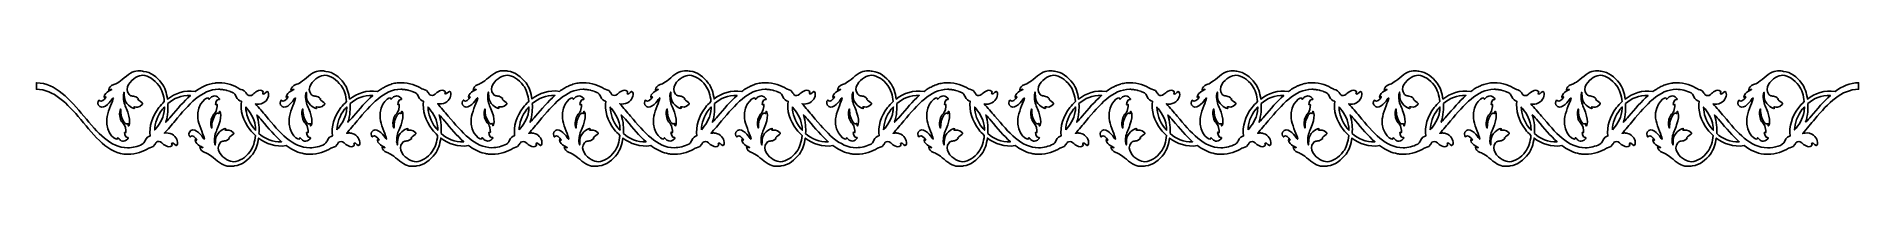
# Model space of a CAD drawing. Header units: centimetres. Extents: x -12.3 to 9.1, y 5.6 to 6.7.
import ezdxf

# ---------------------------------------------------------------- set-up
doc = ezdxf.new("R2010")
doc.units = ezdxf.units.CM
doc.header["$MEASUREMENT"] = 0
doc.layers.add('Layer 1', color=7, linetype='Continuous')

msp = doc.modelspace()

# ---------------------------------------------------------------- linework, layer by layer
at = {"layer": 'Layer 1', "color": 87}
for points, knots in [([(8.61801, 6.16248), (8.7782, 6.35286), (8.93134, 6.51237), (9.13201, 6.51237), (9.13201, 6.51237), (9.13201, 6.51237), (9.13201, 6.58865), (9.13201, 6.58865), (9.13201, 6.58865), (9.02988, 6.58865), (8.93981, 6.54812), (8.85672, 6.48623), (8.85672, 6.48623), (8.73311, 6.50749), (8.61874, 6.46391), (8.5309, 6.39755), (8.5309, 6.39755), (8.52135, 6.46935), (8.50013, 6.53688), (8.46291, 6.58514), (8.46291, 6.58514), (8.40848, 6.65577), (8.33596, 6.71663), (8.24979, 6.72319), (8.24979, 6.72319), (8.24191, 6.72518), (8.23306, 6.72696), (8.22223, 6.72818), (8.22223, 6.72818), (8.16939, 6.73413), (8.11261, 6.72182), (8.04843, 6.66777), (8.04843, 6.66777), (7.97869, 6.60909), (7.92931, 6.57344), (7.8997, 6.56734), (7.8997, 6.56734), (7.86077, 6.5592), (7.84772, 6.52661), (7.84186, 6.50907), (7.84186, 6.50907), (7.83741, 6.49574), (7.86971, 6.51334), (7.87579, 6.51166), (7.87579, 6.51166), (7.88858, 6.508), (7.79565, 6.48593), (7.78662, 6.42338), (7.78662, 6.42338), (7.78379, 6.40391), (7.81319, 6.43432), (7.80677, 6.4212), (7.80677, 6.4212), (7.79081, 6.38881), (7.74828, 6.35881), (7.73865, 6.3763), (7.73865, 6.3763), (7.72201, 6.4064), (7.70558, 6.34711), (7.71816, 6.32855), (7.71816, 6.32855), (7.76578, 6.25873), (7.84626, 6.34426), (7.87643, 6.39313), (7.87643, 6.39313), (7.88661, 6.4096), (7.90334, 6.42583), (7.89153, 6.39176), (7.89153, 6.39176), (7.87454, 6.34269), (7.82607, 6.23722), (7.81896, 6.16639), (7.81896, 6.16639), (7.80039, 5.98135), (7.94608, 5.89826), (7.94459, 5.93421), (7.94459, 5.93421), (7.94399, 5.9486), (7.94959, 5.94392), (7.96204, 5.92964), (7.96204, 5.92964), (7.97676, 5.91275), (8.01814, 5.88016), (8.0655, 5.93121), (8.0655, 5.93121), (8.07804, 5.94464), (8.06901, 5.94911), (8.06024, 5.94642), (8.06024, 5.94642), (8.03401, 5.93828), (8.01536, 6.02447), (8.03076, 6.00728), (8.03076, 6.00728), (8.04437, 5.99208), (8.04989, 6.00677), (8.03679, 6.06479), (8.03679, 6.06479), (8.02511, 6.11671), (7.98776, 6.1192), (7.97565, 6.17992), (7.97565, 6.17992), (7.96256, 6.24567), (7.97338, 6.26117), (7.97796, 6.27577), (7.97796, 6.27577), (7.98647, 6.30358), (7.97428, 6.22583), (8.00042, 6.1669), (8.00042, 6.1669), (8.05425, 6.04583), (8.07124, 6.15083), (8.07085, 6.08727), (8.07085, 6.08727), (8.07068, 6.06729), (8.11098, 6.1101), (8.06537, 6.24378), (8.06537, 6.24378), (8.04663, 6.2988), (8.02062, 6.33603), (8.01557, 6.39115), (8.01557, 6.39115), (8.0139, 6.4094), (8.01309, 6.42618), (8.01292, 6.44052), (8.01292, 6.44052), (8.01527, 6.45405), (8.01839, 6.46645), (8.02169, 6.47866), (8.02169, 6.47866), (8.02327, 6.46742), (8.02456, 6.44845), (8.02511, 6.41947), (8.02511, 6.41947), (8.02644, 6.34716), (8.11308, 6.28706), (8.13918, 6.28629), (8.13918, 6.28629), (8.15831, 6.28579), (8.12249, 6.30643), (8.14539, 6.30663), (8.14539, 6.30663), (8.15942, 6.30674), (8.19476, 6.28767), (8.23832, 6.33852), (8.23832, 6.33852), (8.24675, 6.34843), (8.22103, 6.36303), (8.19352, 6.38372), (8.19352, 6.38372), (8.16404, 6.40589), (8.2088, 6.38977), (8.17795, 6.41215), (8.17795, 6.41215), (8.12844, 6.4481), (8.10683, 6.42028), (8.07979, 6.45257), (8.07979, 6.45257), (8.01613, 6.52824), (8.10166, 6.61865), (8.15617, 6.65022), (8.15617, 6.65022), (8.1874, 6.66822), (8.2174, 6.67306), (8.24012, 6.67636), (8.24012, 6.67636), (8.30883, 6.67189), (8.37528, 6.62866), (8.43082, 6.55666), (8.43082, 6.55666), (8.46646, 6.51049), (8.4876, 6.43986), (8.49418, 6.36735), (8.49418, 6.36735), (8.46958, 6.34508), (8.44755, 6.32148), (8.42902, 6.29743), (8.42902, 6.29743), (8.34892, 6.19385), (8.3129, 6.07161), (8.32907, 5.96564), (8.32907, 5.96564), (8.30802, 5.95877), (8.28295, 5.94982), (8.26502, 5.90518), (8.26502, 5.90518), (8.24174, 5.84706), (8.14932, 5.826), (8.06234, 5.826), (8.06234, 5.826), (7.86137, 5.826), (7.71003, 6.00596), (7.54979, 6.19634), (7.54979, 6.19634), (7.5085, 6.24541), (7.46687, 6.29494), (7.42404, 6.34147), (7.42404, 6.34147), (7.45301, 6.33592), (7.48463, 6.33689), (7.51513, 6.3526), (7.51513, 6.3526), (7.56708, 6.3793), (7.59112, 6.44286), (7.57508, 6.47942), (7.57508, 6.47942), (7.5631, 6.50673), (7.52972, 6.44672), (7.51445, 6.45669), (7.51445, 6.45669), (7.50054, 6.46564), (7.52562, 6.47627), (7.5109, 6.48898), (7.5109, 6.48898), (7.47158, 6.52305), (7.41459, 6.47261), (7.39537, 6.45333), (7.39537, 6.45333), (7.37223, 6.4302), (7.34882, 6.43803), (7.33149, 6.44581), (7.33149, 6.44581), (7.32448, 6.45613), (7.31814, 6.46589), (7.31301, 6.47469), (7.31301, 6.47469), (7.29114, 6.51202), (7.25191, 6.50856), (7.24078, 6.51598), (7.24078, 6.51598), (7.17926, 6.55727), (7.0945, 6.5888), (6.99262, 6.5888), (6.99262, 6.5888), (6.9785, 6.5888), (6.96472, 6.58788), (6.95107, 6.58641), (6.95107, 6.58641), (6.95099, 6.58641), (6.95099, 6.58641), (6.95095, 6.58641), (6.95095, 6.58641), (6.95082, 6.58641), (6.95073, 6.58631), (6.95056, 6.58631), (6.95056, 6.58631), (6.92947, 6.58402), (6.90884, 6.57985), (6.88878, 6.57431), (6.88878, 6.57431), (6.88839, 6.5742), (6.88796, 6.5741), (6.88758, 6.574), (6.88758, 6.574), (6.8688, 6.56866), (6.85035, 6.5619), (6.8323, 6.55402), (6.8323, 6.55402), (6.8299, 6.553), (6.82759, 6.55193), (6.82524, 6.55092), (6.82524, 6.55092), (6.80804, 6.54308), (6.79105, 6.53424), (6.77441, 6.52442), (6.77441, 6.52442), (6.77197, 6.52295), (6.76957, 6.52132), (6.76709, 6.51985), (6.76709, 6.51985), (6.75023, 6.50952), (6.73359, 6.49849), (6.71733, 6.48639), (6.71733, 6.48639), (6.59372, 6.50764), (6.47935, 6.46406), (6.39151, 6.39771), (6.39151, 6.39771), (6.38197, 6.4695), (6.36074, 6.53703), (6.32352, 6.58529), (6.32352, 6.58529), (6.26909, 6.65592), (6.19657, 6.71679), (6.1104, 6.72335), (6.1104, 6.72335), (6.10252, 6.72533), (6.09367, 6.72711), (6.08284, 6.72833), (6.08284, 6.72833), (6.03, 6.73428), (5.97322, 6.72197), (5.90904, 6.66792), (5.90904, 6.66792), (5.8393, 6.60924), (5.78992, 6.57359), (5.76032, 6.56749), (5.76032, 6.56749), (5.72138, 6.55936), (5.70833, 6.52676), (5.70247, 6.50922), (5.70247, 6.50922), (5.69802, 6.4959), (5.73032, 6.51349), (5.7364, 6.51181), (5.7364, 6.51181), (5.74919, 6.50815), (5.65626, 6.48608), (5.64723, 6.42354), (5.64723, 6.42354), (5.64441, 6.40406), (5.6738, 6.43447), (5.66738, 6.42135), (5.66738, 6.42135), (5.65142, 6.38896), (5.60889, 6.35896), (5.59927, 6.37645), (5.59927, 6.37645), (5.58262, 6.40655), (5.56619, 6.34726), (5.57877, 6.3287), (5.57877, 6.3287), (5.62639, 6.25889), (5.70687, 6.34442), (5.73704, 6.39328), (5.73704, 6.39328), (5.74722, 6.40976), (5.76395, 6.42598), (5.75214, 6.39191), (5.75214, 6.39191), (5.73516, 6.34284), (5.68668, 6.23738), (5.67958, 6.16654), (5.67958, 6.16654), (5.66101, 5.9815), (5.8067, 5.89841), (5.8052, 5.93437), (5.8052, 5.93437), (5.8046, 5.94876), (5.8102, 5.94408), (5.82266, 5.92979), (5.82266, 5.92979), (5.83737, 5.91291), (5.87875, 5.88031), (5.92611, 5.93136), (5.92611, 5.93136), (5.93865, 5.94479), (5.92962, 5.94926), (5.92085, 5.94657), (5.92085, 5.94657), (5.89462, 5.93843), (5.87597, 6.02462), (5.89137, 6.00744), (5.89137, 6.00744), (5.90498, 5.99223), (5.9105, 6.00693), (5.8974, 6.06495), (5.8974, 6.06495), (5.88572, 6.11686), (5.84837, 6.11936), (5.83626, 6.18007), (5.83626, 6.18007), (5.82317, 6.24582), (5.83399, 6.26133), (5.83857, 6.27592), (5.83857, 6.27592), (5.84709, 6.30374), (5.83489, 6.22599), (5.86104, 6.16705), (5.86104, 6.16705), (5.91486, 6.04598), (5.93185, 6.15098), (5.93146, 6.08742), (5.93146, 6.08742), (5.93129, 6.06744), (5.9716, 6.11025), (5.92599, 6.24394), (5.92599, 6.24394), (5.90725, 6.29896), (5.88123, 6.33618), (5.87618, 6.3913), (5.87618, 6.3913), (5.87451, 6.40955), (5.8737, 6.42633), (5.87353, 6.44067), (5.87353, 6.44067), (5.87588, 6.4542), (5.87901, 6.46661), (5.8823, 6.47881), (5.8823, 6.47881), (5.88388, 6.46757), (5.88517, 6.44861), (5.88572, 6.41962), (5.88572, 6.41962), (5.88705, 6.34731), (5.97369, 6.28721), (5.99979, 6.28645), (5.99979, 6.28645), (6.01892, 6.28594), (5.98311, 6.30658), (6.006, 6.30679), (6.006, 6.30679), (6.02003, 6.30689), (6.05537, 6.28782), (6.09893, 6.33867), (6.09893, 6.33867), (6.10736, 6.34858), (6.08164, 6.36318), (6.05413, 6.38387), (6.05413, 6.38387), (6.02465, 6.40604), (6.06941, 6.38993), (6.03856, 6.4123), (6.03856, 6.4123), (5.98905, 6.44825), (5.96745, 6.42044), (5.94041, 6.45272), (5.94041, 6.45272), (5.87674, 6.52839), (5.96227, 6.6188), (6.01678, 6.65038), (6.01678, 6.65038), (6.04801, 6.66838), (6.07801, 6.67321), (6.10073, 6.67651), (6.10073, 6.67651), (6.16944, 6.67204), (6.23589, 6.62882), (6.29143, 6.55681), (6.29143, 6.55681), (6.32707, 6.51064), (6.34821, 6.44001), (6.3548, 6.3675), (6.3548, 6.3675), (6.33019, 6.34523), (6.30816, 6.32163), (6.28963, 6.29758), (6.28963, 6.29758), (6.20953, 6.194), (6.17351, 6.07176), (6.18968, 5.96579), (6.18968, 5.96579), (6.16863, 5.95893), (6.14356, 5.94998), (6.12563, 5.90533), (6.12563, 5.90533), (6.12268, 5.89796), (6.11857, 5.89124), (6.11356, 5.88509), (6.11356, 5.88509), (6.11348, 5.88499), (6.11339, 5.88489), (6.11331, 5.88479), (6.11331, 5.88479), (6.1083, 5.87874), (6.1024, 5.87314), (6.09568, 5.86811), (6.09568, 5.86811), (6.04104, 5.84162), (5.98383, 5.82621), (5.92295, 5.82621), (5.92295, 5.82621), (5.72198, 5.82621), (5.57064, 6.00616), (5.4104, 6.19654), (5.4104, 6.19654), (5.36929, 6.24551), (5.32783, 6.29479), (5.28512, 6.34116), (5.28512, 6.34116), (5.28495, 6.34126), (5.28478, 6.34147), (5.28461, 6.34167), (5.28461, 6.34167), (5.31358, 6.33613), (5.3452, 6.33709), (5.3757, 6.35281), (5.3757, 6.35281), (5.42765, 6.3795), (5.45169, 6.44306), (5.43565, 6.47962), (5.43565, 6.47962), (5.42367, 6.50693), (5.39029, 6.44693), (5.37502, 6.45689), (5.37502, 6.45689), (5.36111, 6.46584), (5.38619, 6.47647), (5.37147, 6.48918), (5.37147, 6.48918), (5.33215, 6.52325), (5.27515, 6.47281), (5.25594, 6.45354), (5.25594, 6.45354), (5.2328, 6.4304), (5.20939, 6.43823), (5.19206, 6.44601), (5.19206, 6.44601), (5.18505, 6.45634), (5.17871, 6.4661), (5.17358, 6.4749), (5.17358, 6.4749), (5.15171, 6.51222), (5.11248, 6.50876), (5.10135, 6.51618), (5.10135, 6.51618), (5.03983, 6.55747), (4.95507, 6.589), (4.85319, 6.589), (4.85319, 6.589), (4.83907, 6.589), (4.82529, 6.58809), (4.81164, 6.58661), (4.81164, 6.58661), (4.81156, 6.58661), (4.81156, 6.58661), (4.81152, 6.58661), (4.81152, 6.58661), (4.81139, 6.58661), (4.8113, 6.58651), (4.81113, 6.58651), (4.81113, 6.58651), (4.79004, 6.58422), (4.76941, 6.58005), (4.74935, 6.57451), (4.74935, 6.57451), (4.74896, 6.57441), (4.74853, 6.57431), (4.74815, 6.5742), (4.74815, 6.5742), (4.72936, 6.56887), (4.71092, 6.5621), (4.69287, 6.55422), (4.69287, 6.55422), (4.69047, 6.5532), (4.68816, 6.55214), (4.68581, 6.55112), (4.68581, 6.55112), (4.66861, 6.54329), (4.65162, 6.53444), (4.63498, 6.52463), (4.63498, 6.52463), (4.63254, 6.52315), (4.63014, 6.52152), (4.62766, 6.52005), (4.62766, 6.52005), (4.6108, 6.50973), (4.59416, 6.49869), (4.5779, 6.48659), (4.5779, 6.48659), (4.45429, 6.50785), (4.33992, 6.46427), (4.25208, 6.39791), (4.25208, 6.39791), (4.24254, 6.46971), (4.22131, 6.53724), (4.18409, 6.58549), (4.18409, 6.58549), (4.12966, 6.65612), (4.05714, 6.71699), (3.97097, 6.72355), (3.97097, 6.72355), (3.96309, 6.72553), (3.95424, 6.72731), (3.94341, 6.72853), (3.94341, 6.72853), (3.89057, 6.73448), (3.83379, 6.72218), (3.76961, 6.66812), (3.76961, 6.66812), (3.69987, 6.60944), (3.65049, 6.5738), (3.62088, 6.5677), (3.62088, 6.5677), (3.58195, 6.55956), (3.5689, 6.52697), (3.56304, 6.50942), (3.56304, 6.50942), (3.55859, 6.4961), (3.59089, 6.51369), (3.59697, 6.51202), (3.59697, 6.51202), (3.60976, 6.50835), (3.51683, 6.48629), (3.5078, 6.42374), (3.5078, 6.42374), (3.50497, 6.40427), (3.53437, 6.43467), (3.52795, 6.42155), (3.52795, 6.42155), (3.51199, 6.38916), (3.46946, 6.35916), (3.45983, 6.37665), (3.45983, 6.37665), (3.44319, 6.40676), (3.42676, 6.34747), (3.43934, 6.32891), (3.43934, 6.32891), (3.48696, 6.25909), (3.56744, 6.34462), (3.59761, 6.39349), (3.59761, 6.39349), (3.60779, 6.40996), (3.62452, 6.42618), (3.61271, 6.39211), (3.61271, 6.39211), (3.59573, 6.34304), (3.54725, 6.23758), (3.54015, 6.16675), (3.54015, 6.16675), (3.52158, 5.98171), (3.66727, 5.89862), (3.66577, 5.93457), (3.66577, 5.93457), (3.66517, 5.94896), (3.67077, 5.94428), (3.68322, 5.92999), (3.68322, 5.92999), (3.69794, 5.91311), (3.73932, 5.88052), (3.78668, 5.93157), (3.78668, 5.93157), (3.79922, 5.94499), (3.79019, 5.94947), (3.78142, 5.94677), (3.78142, 5.94677), (3.75519, 5.93864), (3.73654, 6.02483), (3.75194, 6.00764), (3.75194, 6.00764), (3.76555, 5.99244), (3.77107, 6.00713), (3.75797, 6.06515), (3.75797, 6.06515), (3.74629, 6.11707), (3.70894, 6.11956), (3.69683, 6.18027), (3.69683, 6.18027), (3.68374, 6.24602), (3.69456, 6.26153), (3.69914, 6.27612), (3.69914, 6.27612), (3.70766, 6.30394), (3.69546, 6.22619), (3.7216, 6.16726), (3.7216, 6.16726), (3.77543, 6.04618), (3.79242, 6.15119), (3.79203, 6.08763), (3.79203, 6.08763), (3.79186, 6.06764), (3.83217, 6.11046), (3.78656, 6.24414), (3.78656, 6.24414), (3.76781, 6.29916), (3.7418, 6.33638), (3.73675, 6.3915), (3.73675, 6.3915), (3.73508, 6.40976), (3.73427, 6.42654), (3.7341, 6.44088), (3.7341, 6.44088), (3.73645, 6.4544), (3.73957, 6.46681), (3.74287, 6.47901), (3.74287, 6.47901), (3.74445, 6.46778), (3.74574, 6.44881), (3.74629, 6.41983), (3.74629, 6.41983), (3.74762, 6.34752), (3.83426, 6.28741), (3.86036, 6.28665), (3.86036, 6.28665), (3.87949, 6.28614), (3.84368, 6.30679), (3.86657, 6.30699), (3.86657, 6.30699), (3.8806, 6.30709), (3.91594, 6.28802), (3.9595, 6.33887), (3.9595, 6.33887), (3.96793, 6.34879), (3.94221, 6.36338), (3.9147, 6.38408), (3.9147, 6.38408), (3.88522, 6.40625), (3.92998, 6.39013), (3.89913, 6.4125), (3.89913, 6.4125), (3.84962, 6.44845), (3.82802, 6.42064), (3.80097, 6.45293), (3.80097, 6.45293), (3.73731, 6.52859), (3.82284, 6.619), (3.87735, 6.65058), (3.87735, 6.65058), (3.90858, 6.66858), (3.93858, 6.67341), (3.9613, 6.67672), (3.9613, 6.67672), (4.03001, 6.67224), (4.09646, 6.62902), (4.152, 6.55702), (4.152, 6.55702), (4.18764, 6.51085), (4.20878, 6.44022), (4.21537, 6.3677), (4.21537, 6.3677), (4.19076, 6.34543), (4.16873, 6.32184), (4.1502, 6.29779), (4.1502, 6.29779), (4.0701, 6.19421), (4.03408, 6.07196), (4.05025, 5.96599), (4.05025, 5.96599), (4.0292, 5.95913), (4.00413, 5.95018), (3.9862, 5.90553), (3.9862, 5.90553), (3.98325, 5.89816), (3.97914, 5.89145), (3.97413, 5.8853), (3.97413, 5.8853), (3.97405, 5.88519), (3.97396, 5.88509), (3.97388, 5.88499), (3.97388, 5.88499), (3.96887, 5.87894), (3.96297, 5.87335), (3.95625, 5.86831), (3.95625, 5.86831), (3.90161, 5.84182), (3.8444, 5.82641), (3.78352, 5.82641), (3.78352, 5.82641), (3.58255, 5.82641), (3.43121, 6.00637), (3.27097, 6.19675), (3.27097, 6.19675), (3.22985, 6.24572), (3.18839, 6.29499), (3.14569, 6.34136), (3.14569, 6.34136), (3.14552, 6.34147), (3.14535, 6.34167), (3.14518, 6.34187), (3.14518, 6.34187), (3.17415, 6.33633), (3.20577, 6.3373), (3.23627, 6.35301), (3.23627, 6.35301), (3.28822, 6.3797), (3.31226, 6.44327), (3.29622, 6.47983), (3.29622, 6.47983), (3.28424, 6.50713), (3.25086, 6.44713), (3.23559, 6.4571), (3.23559, 6.4571), (3.22168, 6.46605), (3.24676, 6.47667), (3.23204, 6.48939), (3.23204, 6.48939), (3.19272, 6.52346), (3.13572, 6.47301), (3.11651, 6.45374), (3.11651, 6.45374), (3.09336, 6.43061), (3.06996, 6.43844), (3.05263, 6.44622), (3.05263, 6.44622), (3.04561, 6.45654), (3.03928, 6.4663), (3.03415, 6.4751), (3.03415, 6.4751), (3.01228, 6.51242), (2.97305, 6.50896), (2.96192, 6.51639), (2.96192, 6.51639), (2.9004, 6.55768), (2.81563, 6.5892), (2.71376, 6.5892), (2.71376, 6.5892), (2.69964, 6.5892), (2.68586, 6.58829), (2.67221, 6.58681), (2.67221, 6.58681), (2.67213, 6.58681), (2.67213, 6.58681), (2.67208, 6.58681), (2.67208, 6.58681), (2.67196, 6.58681), (2.67187, 6.58671), (2.6717, 6.58671), (2.6717, 6.58671), (2.65061, 6.58442), (2.62998, 6.58026), (2.60992, 6.57471), (2.60992, 6.57471), (2.60953, 6.57461), (2.6091, 6.57451), (2.60872, 6.57441), (2.60872, 6.57441), (2.58993, 6.56907), (2.57149, 6.56231), (2.55344, 6.55442), (2.55344, 6.55442), (2.55104, 6.55341), (2.54873, 6.55234), (2.54638, 6.55132), (2.54638, 6.55132), (2.52918, 6.54349), (2.51219, 6.53464), (2.49555, 6.52483), (2.49555, 6.52483), (2.49311, 6.52335), (2.49071, 6.52173), (2.48823, 6.52025), (2.48823, 6.52025), (2.47137, 6.50993), (2.45473, 6.4989), (2.43847, 6.48679), (2.43847, 6.48679), (2.31486, 6.50805), (2.20049, 6.46447), (2.11265, 6.39811), (2.11265, 6.39811), (2.1031, 6.46991), (2.08188, 6.53744), (2.04466, 6.5857), (2.04466, 6.5857), (1.99023, 6.65633), (1.91771, 6.71719), (1.83154, 6.72375), (1.83154, 6.72375), (1.82366, 6.72574), (1.81481, 6.72752), (1.80398, 6.72874), (1.80398, 6.72874), (1.75114, 6.73469), (1.69436, 6.72238), (1.63018, 6.66833), (1.63018, 6.66833), (1.56044, 6.60965), (1.51106, 6.574), (1.48145, 6.5679), (1.48145, 6.5679), (1.44252, 6.55976), (1.42947, 6.52717), (1.42361, 6.50963), (1.42361, 6.50963), (1.41916, 6.4963), (1.45146, 6.5139), (1.45754, 6.51222), (1.45754, 6.51222), (1.47033, 6.50856), (1.3774, 6.48649), (1.36837, 6.42394), (1.36837, 6.42394), (1.36554, 6.40447), (1.39494, 6.43488), (1.38852, 6.42176), (1.38852, 6.42176), (1.37256, 6.38937), (1.33003, 6.35937), (1.3204, 6.37686), (1.3204, 6.37686), (1.30376, 6.40696), (1.28733, 6.34767), (1.29991, 6.32911), (1.29991, 6.32911), (1.34753, 6.25929), (1.42801, 6.34482), (1.45818, 6.39369), (1.45818, 6.39369), (1.46836, 6.41016), (1.48509, 6.42638), (1.47328, 6.39232), (1.47328, 6.39232), (1.45629, 6.34325), (1.40782, 6.23778), (1.40071, 6.16695), (1.40071, 6.16695), (1.38214, 5.98191), (1.52783, 5.89882), (1.52634, 5.93477), (1.52634, 5.93477), (1.52574, 5.94916), (1.53134, 5.94448), (1.54379, 5.9302), (1.54379, 5.9302), (1.55851, 5.91331), (1.59989, 5.88072), (1.64725, 5.93177), (1.64725, 5.93177), (1.65979, 5.9452), (1.65076, 5.94967), (1.64199, 5.94698), (1.64199, 5.94698), (1.61576, 5.93884), (1.59711, 6.02503), (1.61251, 6.00784), (1.61251, 6.00784), (1.62612, 5.99264), (1.63164, 6.00733), (1.61854, 6.06535), (1.61854, 6.06535), (1.60686, 6.11727), (1.56951, 6.11976), (1.5574, 6.18048), (1.5574, 6.18048), (1.54431, 6.24622), (1.55513, 6.26173), (1.55971, 6.27633), (1.55971, 6.27633), (1.56823, 6.30414), (1.55603, 6.22639), (1.58217, 6.16746), (1.58217, 6.16746), (1.636, 6.04639), (1.65299, 6.15139), (1.6526, 6.08783), (1.6526, 6.08783), (1.65243, 6.06784), (1.69274, 6.11066), (1.64712, 6.24434), (1.64712, 6.24434), (1.62838, 6.29936), (1.60237, 6.33658), (1.59732, 6.39171), (1.59732, 6.39171), (1.59565, 6.40996), (1.59484, 6.42674), (1.59467, 6.44108), (1.59467, 6.44108), (1.59702, 6.45461), (1.60014, 6.46701), (1.60344, 6.47922), (1.60344, 6.47922), (1.60502, 6.46798), (1.60631, 6.44901), (1.60686, 6.42003), (1.60686, 6.42003), (1.60819, 6.34772), (1.69483, 6.28762), (1.72093, 6.28685), (1.72093, 6.28685), (1.74006, 6.28635), (1.70424, 6.30699), (1.72714, 6.30719), (1.72714, 6.30719), (1.74117, 6.3073), (1.77651, 6.28823), (1.82007, 6.33908), (1.82007, 6.33908), (1.8285, 6.34899), (1.80278, 6.36359), (1.77527, 6.38428), (1.77527, 6.38428), (1.74579, 6.40645), (1.79055, 6.39033), (1.7597, 6.41271), (1.7597, 6.41271), (1.71019, 6.44866), (1.68858, 6.42084), (1.66154, 6.45313), (1.66154, 6.45313), (1.59788, 6.5288), (1.68341, 6.61921), (1.73792, 6.65078), (1.73792, 6.65078), (1.76915, 6.66878), (1.79915, 6.67361), (1.82187, 6.67692), (1.82187, 6.67692), (1.89058, 6.67245), (1.95703, 6.62922), (2.01257, 6.55722), (2.01257, 6.55722), (2.04821, 6.51105), (2.06935, 6.44042), (2.07593, 6.36791), (2.07593, 6.36791), (2.05133, 6.34564), (2.0293, 6.32204), (2.01077, 6.29799), (2.01077, 6.29799), (1.93067, 6.19441), (1.89465, 6.07217), (1.91082, 5.9662), (1.91082, 5.9662), (1.88977, 5.95933), (1.8647, 5.95038), (1.84677, 5.90574), (1.84677, 5.90574), (1.84382, 5.89836), (1.83971, 5.89165), (1.8347, 5.8855), (1.8347, 5.8855), (1.83462, 5.8854), (1.83453, 5.8853), (1.83445, 5.88519), (1.83445, 5.88519), (1.82944, 5.87914), (1.82353, 5.87355), (1.81682, 5.86852), (1.81682, 5.86852), (1.76218, 5.84202), (1.70497, 5.82662), (1.64409, 5.82662), (1.64409, 5.82662), (1.44312, 5.82662), (1.29178, 6.00657), (1.13154, 6.19695), (1.13154, 6.19695), (1.09042, 6.24592), (1.04896, 6.29519), (1.00626, 6.34157), (1.00626, 6.34157), (1.00609, 6.34167), (1.00592, 6.34187), (1.00575, 6.34208), (1.00575, 6.34208), (1.03472, 6.33653), (1.06633, 6.3375), (1.09684, 6.35321), (1.09684, 6.35321), (1.14879, 6.37991), (1.17283, 6.44347), (1.15679, 6.48003), (1.15679, 6.48003), (1.14481, 6.50734), (1.11143, 6.44733), (1.09616, 6.4573), (1.09616, 6.4573), (1.08225, 6.46625), (1.10732, 6.47688), (1.09261, 6.48959), (1.09261, 6.48959), (1.05328, 6.52366), (0.99629, 6.47322), (0.97708, 6.45395), (0.97708, 6.45395), (0.95393, 6.43081), (0.93053, 6.43864), (0.9132, 6.44642), (0.9132, 6.44642), (0.90618, 6.45674), (0.89985, 6.4665), (0.89472, 6.4753), (0.89472, 6.4753), (0.87285, 6.51263), (0.83362, 6.50917), (0.82249, 6.51659), (0.82249, 6.51659), (0.76096, 6.55788), (0.6762, 6.58941), (0.57433, 6.58941), (0.57433, 6.58941), (0.56021, 6.58941), (0.54643, 6.58849), (0.53278, 6.58702), (0.53278, 6.58702), (0.5327, 6.58702), (0.5327, 6.58702), (0.53265, 6.58702), (0.53265, 6.58702), (0.53253, 6.58702), (0.53244, 6.58692), (0.53227, 6.58692), (0.53227, 6.58692), (0.51117, 6.58463), (0.49055, 6.58046), (0.47048, 6.57492), (0.47048, 6.57492), (0.4701, 6.57481), (0.46967, 6.57471), (0.46929, 6.57461), (0.46929, 6.57461), (0.4505, 6.56927), (0.43206, 6.56251), (0.41401, 6.55463), (0.41401, 6.55463), (0.41161, 6.55361), (0.4093, 6.55254), (0.40695, 6.55153), (0.40695, 6.55153), (0.38975, 6.54369), (0.37276, 6.53485), (0.35612, 6.52503), (0.35612, 6.52503), (0.35368, 6.52356), (0.35128, 6.52193), (0.3488, 6.52046), (0.3488, 6.52046), (0.33194, 6.51013), (0.3153, 6.4991), (0.29904, 6.487), (0.29904, 6.487), (0.17543, 6.50825), (0.06106, 6.46467), (-0.02679, 6.39832), (-0.02679, 6.39832), (-0.03633, 6.47012), (-0.05755, 6.53764), (-0.09477, 6.5859), (-0.09477, 6.5859), (-0.1492, 6.65653), (-0.22172, 6.7174), (-0.30789, 6.72396), (-0.30789, 6.72396), (-0.31577, 6.72594), (-0.32462, 6.72772), (-0.33545, 6.72894), (-0.33545, 6.72894), (-0.38829, 6.73489), (-0.44507, 6.72258), (-0.50925, 6.66853), (-0.50925, 6.66853), (-0.57899, 6.60985), (-0.62837, 6.5742), (-0.65798, 6.5681), (-0.65798, 6.5681), (-0.69691, 6.55997), (-0.70996, 6.52737), (-0.71583, 6.50983), (-0.71583, 6.50983), (-0.72028, 6.49651), (-0.68797, 6.5141), (-0.6819, 6.51242), (-0.6819, 6.51242), (-0.6691, 6.50876), (-0.76204, 6.48669), (-0.77106, 6.42415), (-0.77106, 6.42415), (-0.77389, 6.40467), (-0.74449, 6.43508), (-0.75091, 6.42196), (-0.75091, 6.42196), (-0.76687, 6.38957), (-0.8094, 6.35957), (-0.81903, 6.37706), (-0.81903, 6.37706), (-0.83567, 6.40716), (-0.8521, 6.34787), (-0.83952, 6.32931), (-0.83952, 6.32931), (-0.7919, 6.2595), (-0.71142, 6.34503), (-0.68125, 6.39389), (-0.68125, 6.39389), (-0.67107, 6.41037), (-0.65434, 6.42659), (-0.66615, 6.39252), (-0.66615, 6.39252), (-0.68314, 6.34345), (-0.73161, 6.23799), (-0.73872, 6.16715), (-0.73872, 6.16715), (-0.75729, 5.98211), (-0.6116, 5.89902), (-0.61309, 5.93498), (-0.61309, 5.93498), (-0.61369, 5.94937), (-0.60809, 5.94469), (-0.59564, 5.9304), (-0.59564, 5.9304), (-0.58092, 5.91352), (-0.53954, 5.88092), (-0.49218, 5.93198), (-0.49218, 5.93198), (-0.47964, 5.9454), (-0.48867, 5.94987), (-0.49744, 5.94718), (-0.49744, 5.94718), (-0.52367, 5.93904), (-0.54232, 6.02523), (-0.52692, 6.00805), (-0.52692, 6.00805), (-0.51332, 5.99284), (-0.5078, 6.00754), (-0.52089, 6.06556), (-0.52089, 6.06556), (-0.53257, 6.11747), (-0.56992, 6.11997), (-0.58203, 6.18068), (-0.58203, 6.18068), (-0.59512, 6.24643), (-0.5843, 6.26194), (-0.57972, 6.27653), (-0.57972, 6.27653), (-0.57121, 6.30435), (-0.5834, 6.2266), (-0.55726, 6.16766), (-0.55726, 6.16766), (-0.50343, 6.04659), (-0.48644, 6.15159), (-0.48683, 6.08803), (-0.48683, 6.08803), (-0.487, 6.06805), (-0.4467, 6.11086), (-0.49231, 6.24455), (-0.49231, 6.24455), (-0.51105, 6.29957), (-0.53706, 6.33679), (-0.54211, 6.39191), (-0.54211, 6.39191), (-0.54378, 6.41016), (-0.54459, 6.42694), (-0.54476, 6.44128), (-0.54476, 6.44128), (-0.54241, 6.45481), (-0.53929, 6.46722), (-0.53599, 6.47942), (-0.53599, 6.47942), (-0.53441, 6.46818), (-0.53313, 6.44922), (-0.53257, 6.42023), (-0.53257, 6.42023), (-0.53124, 6.34792), (-0.4446, 6.28782), (-0.4185, 6.28706), (-0.4185, 6.28706), (-0.39937, 6.28655), (-0.43519, 6.30719), (-0.41229, 6.3074), (-0.41229, 6.3074), (-0.39826, 6.3075), (-0.36292, 6.28843), (-0.31936, 6.33928), (-0.31936, 6.33928), (-0.31093, 6.3492), (-0.33665, 6.36379), (-0.36416, 6.38448), (-0.36416, 6.38448), (-0.39364, 6.40666), (-0.34888, 6.39054), (-0.37973, 6.41291), (-0.37973, 6.41291), (-0.42924, 6.44886), (-0.45085, 6.42105), (-0.47789, 6.45333), (-0.47789, 6.45333), (-0.54155, 6.529), (-0.45602, 6.61941), (-0.40151, 6.65099), (-0.40151, 6.65099), (-0.37028, 6.66899), (-0.34028, 6.67382), (-0.31756, 6.67712), (-0.31756, 6.67712), (-0.24885, 6.67265), (-0.1824, 6.62943), (-0.12686, 6.55742), (-0.12686, 6.55742), (-0.09122, 6.51125), (-0.07009, 6.44062), (-0.0635, 6.36811), (-0.0635, 6.36811), (-0.0881, 6.34584), (-0.11013, 6.32225), (-0.12866, 6.29819), (-0.12866, 6.29819), (-0.20876, 6.19461), (-0.24478, 6.07237), (-0.22861, 5.9664), (-0.22861, 5.9664), (-0.24966, 5.95954), (-0.27474, 5.95059), (-0.29266, 5.90594), (-0.29266, 5.90594), (-0.29562, 5.89857), (-0.29972, 5.89186), (-0.30473, 5.8857), (-0.30473, 5.8857), (-0.30481, 5.8856), (-0.3049, 5.8855), (-0.30499, 5.8854), (-0.30499, 5.8854), (-0.30999, 5.87935), (-0.3159, 5.87375), (-0.32261, 5.86872), (-0.32261, 5.86872), (-0.37725, 5.84223), (-0.43446, 5.82682), (-0.49534, 5.82682), (-0.49534, 5.82682), (-0.69631, 5.82682), (-0.84765, 6.00677), (-1.00789, 6.19716), (-1.00789, 6.19716), (-1.04901, 6.24612), (-1.09047, 6.2954), (-1.13317, 6.34177), (-1.13317, 6.34177), (-1.13334, 6.34187), (-1.13351, 6.34208), (-1.13368, 6.34228), (-1.13368, 6.34228), (-1.10472, 6.33674), (-1.0731, 6.3377), (-1.04259, 6.35342), (-1.04259, 6.35342), (-0.99065, 6.38011), (-0.9666, 6.44367), (-0.98264, 6.48023), (-0.98264, 6.48023), (-0.99462, 6.50754), (-1.028, 6.44754), (-1.04327, 6.4575), (-1.04327, 6.4575), (-1.05718, 6.46645), (-1.03211, 6.47708), (-1.04682, 6.48979), (-1.04682, 6.48979), (-1.08615, 6.52386), (-1.14314, 6.47342), (-1.16235, 6.45415), (-1.16235, 6.45415), (-1.1855, 6.43101), (-1.2089, 6.43884), (-1.22623, 6.44662), (-1.22623, 6.44662), (-1.23325, 6.45695), (-1.23958, 6.46671), (-1.24471, 6.47551), (-1.24471, 6.47551), (-1.26658, 6.51283), (-1.30581, 6.50937), (-1.31694, 6.5168), (-1.31694, 6.5168), (-1.37847, 6.55808), (-1.46323, 6.58961), (-1.5651, 6.58961), (-1.5651, 6.58961), (-1.57922, 6.58961), (-1.593, 6.5887), (-1.60665, 6.58722), (-1.60665, 6.58722), (-1.60669, 6.58722), (-1.60669, 6.58722), (-1.60673, 6.58722), (-1.60673, 6.58722), (-1.60686, 6.58722), (-1.60695, 6.58712), (-1.60708, 6.58712), (-1.60708, 6.58712), (-1.62821, 6.58483), (-1.64879, 6.58066), (-1.6689, 6.57512), (-1.6689, 6.57512), (-1.66929, 6.57502), (-1.66972, 6.57492), (-1.6701, 6.57481), (-1.6701, 6.57481), (-1.68893, 6.56948), (-1.70733, 6.56271), (-1.72538, 6.55483), (-1.72538, 6.55483), (-1.72774, 6.55381), (-1.73009, 6.55275), (-1.73244, 6.55173), (-1.73244, 6.55173), (-1.74969, 6.5439), (-1.76663, 6.53505), (-1.78323, 6.52524), (-1.78323, 6.52524), (-1.78571, 6.52376), (-1.78811, 6.52213), (-1.79055, 6.52066), (-1.79055, 6.52066), (-1.8074, 6.51034), (-1.82405, 6.4993), (-1.84035, 6.4872), (-1.84035, 6.4872), (-1.96392, 6.50846), (-2.07833, 6.46488), (-2.16617, 6.39852), (-2.16617, 6.39852), (-2.17567, 6.47032), (-2.19689, 6.53785), (-2.23412, 6.5861), (-2.23412, 6.5861), (-2.28854, 6.65673), (-2.36107, 6.7176), (-2.44728, 6.72416), (-2.44728, 6.72416), (-2.45511, 6.72614), (-2.46397, 6.72792), (-2.4748, 6.72914), (-2.4748, 6.72914), (-2.52764, 6.73509), (-2.58442, 6.72279), (-2.6486, 6.66873), (-2.6486, 6.66873), (-2.71834, 6.61005), (-2.76771, 6.57441), (-2.79732, 6.56831), (-2.79732, 6.56831), (-2.83626, 6.56017), (-2.84931, 6.52758), (-2.85517, 6.51003), (-2.85517, 6.51003), (-2.85962, 6.49671), (-2.82732, 6.5143), (-2.82124, 6.51263), (-2.82124, 6.51263), (-2.80845, 6.50896), (-2.90138, 6.4869), (-2.91041, 6.42435), (-2.91041, 6.42435), (-2.91323, 6.40488), (-2.88384, 6.43528), (-2.89026, 6.42216), (-2.89026, 6.42216), (-2.90622, 6.38977), (-2.94875, 6.35977), (-2.95837, 6.37726), (-2.95837, 6.37726), (-2.97502, 6.40737), (-2.99145, 6.34808), (-2.97887, 6.32952), (-2.97887, 6.32952), (-2.93125, 6.2597), (-2.85076, 6.34523), (-2.8206, 6.3941), (-2.8206, 6.3941), (-2.81042, 6.41057), (-2.79369, 6.42679), (-2.80549, 6.39272), (-2.80549, 6.39272), (-2.82248, 6.34365), (-2.87096, 6.23819), (-2.87806, 6.16736), (-2.87806, 6.16736), (-2.89663, 5.98232), (-2.75094, 5.89923), (-2.75244, 5.93518), (-2.75244, 5.93518), (-2.75304, 5.94957), (-2.74743, 5.94489), (-2.73498, 5.9306), (-2.73498, 5.9306), (-2.72026, 5.91372), (-2.67889, 5.88113), (-2.63152, 5.93218), (-2.63152, 5.93218), (-2.61899, 5.9456), (-2.62802, 5.95008), (-2.63679, 5.94738), (-2.63679, 5.94738), (-2.66301, 5.93925), (-2.68167, 6.02544), (-2.66627, 6.00825), (-2.66627, 6.00825), (-2.65266, 5.99305), (-2.64714, 6.00774), (-2.66023, 6.06576), (-2.66023, 6.06576), (-2.67191, 6.11768), (-2.70927, 6.12017), (-2.72138, 6.18088), (-2.72138, 6.18088), (-2.73447, 6.24663), (-2.72364, 6.26214), (-2.71907, 6.27673), (-2.71907, 6.27673), (-2.71055, 6.30455), (-2.72275, 6.2268), (-2.6966, 6.16787), (-2.6966, 6.16787), (-2.64278, 6.04679), (-2.62579, 6.1518), (-2.62618, 6.08824), (-2.62618, 6.08824), (-2.62635, 6.06825), (-2.58604, 6.11107), (-2.63165, 6.24475), (-2.63165, 6.24475), (-2.65039, 6.29977), (-2.67641, 6.33699), (-2.68146, 6.39211), (-2.68146, 6.39211), (-2.68312, 6.41037), (-2.68394, 6.42715), (-2.68411, 6.44149), (-2.68411, 6.44149), (-2.68176, 6.45501), (-2.67863, 6.46742), (-2.67529, 6.47962), (-2.67529, 6.47962), (-2.67371, 6.46839), (-2.67243, 6.44942), (-2.67187, 6.42044), (-2.67187, 6.42044), (-2.67055, 6.34813), (-2.5839, 6.28802), (-2.5578, 6.28726), (-2.5578, 6.28726), (-2.53868, 6.28675), (-2.57449, 6.3074), (-2.5516, 6.3076), (-2.5516, 6.3076), (-2.53756, 6.3077), (-2.50222, 6.28863), (-2.45866, 6.33948), (-2.45866, 6.33948), (-2.45024, 6.3494), (-2.47595, 6.36399), (-2.50346, 6.38469), (-2.50346, 6.38469), (-2.53294, 6.40686), (-2.48819, 6.39074), (-2.51904, 6.41311), (-2.51904, 6.41311), (-2.56854, 6.44906), (-2.59015, 6.42125), (-2.61719, 6.45354), (-2.61719, 6.45354), (-2.68086, 6.5292), (-2.59533, 6.61961), (-2.54082, 6.65119), (-2.54082, 6.65119), (-2.50958, 6.66919), (-2.47959, 6.67402), (-2.45687, 6.67733), (-2.45687, 6.67733), (-2.38815, 6.67285), (-2.3217, 6.62963), (-2.26617, 6.55763), (-2.26617, 6.55763), (-2.23052, 6.51146), (-2.20939, 6.44083), (-2.20276, 6.36831), (-2.20276, 6.36831), (-2.2274, 6.34604), (-2.24939, 6.32245), (-2.26796, 6.2984), (-2.26796, 6.2984), (-2.34806, 6.19482), (-2.38409, 6.07257), (-2.36791, 5.9666), (-2.36791, 5.9666), (-2.38896, 5.95974), (-2.41404, 5.95079), (-2.43197, 5.90614), (-2.43197, 5.90614), (-2.43492, 5.89877), (-2.43903, 5.89206), (-2.44403, 5.88591), (-2.44403, 5.88591), (-2.44412, 5.8858), (-2.4442, 5.8857), (-2.44429, 5.8856), (-2.44429, 5.8856), (-2.44929, 5.87955), (-2.45516, 5.87396), (-2.46187, 5.86892), (-2.46187, 5.86892), (-2.51656, 5.84243), (-2.57376, 5.82702), (-2.63465, 5.82702), (-2.63465, 5.82702), (-2.83562, 5.82702), (-2.98695, 6.00698), (-3.14719, 6.19736), (-3.14719, 6.19736), (-3.18827, 6.24633), (-3.22977, 6.2956), (-3.27243, 6.34197), (-3.27243, 6.34197), (-3.2726, 6.34208), (-3.27277, 6.34228), (-3.27294, 6.34248), (-3.27294, 6.34248), (-3.24402, 6.33694), (-3.21236, 6.33791), (-3.18189, 6.35362), (-3.18189, 6.35362), (-3.12995, 6.38031), (-3.1059, 6.44388), (-3.12195, 6.48044), (-3.12195, 6.48044), (-3.13393, 6.50774), (-3.1673, 6.44774), (-3.18258, 6.45771), (-3.18258, 6.45771), (-3.19648, 6.46666), (-3.17141, 6.47729), (-3.18613, 6.49), (-3.18613, 6.49), (-3.22545, 6.52407), (-3.28244, 6.47362), (-3.30165, 6.45435), (-3.30165, 6.45435), (-3.32484, 6.43122), (-3.3482, 6.43905), (-3.36553, 6.44683), (-3.36553, 6.44683), (-3.37255, 6.45715), (-3.37884, 6.46691), (-3.38402, 6.47571), (-3.38402, 6.47571), (-3.40588, 6.51303), (-3.44512, 6.50957), (-3.45624, 6.517), (-3.45624, 6.517), (-3.51777, 6.55829), (-3.60253, 6.58981), (-3.70441, 6.58981), (-3.70441, 6.58981), (-3.71852, 6.58981), (-3.7323, 6.5889), (-3.74595, 6.58743), (-3.74595, 6.58743), (-3.74599, 6.58743), (-3.74599, 6.58743), (-3.74604, 6.58743), (-3.74604, 6.58743), (-3.74617, 6.58743), (-3.74625, 6.58732), (-3.74638, 6.58732), (-3.74638, 6.58732), (-3.76752, 6.58504), (-3.7881, 6.58087), (-3.80821, 6.57532), (-3.80821, 6.57532), (-3.80859, 6.57522), (-3.80902, 6.57512), (-3.8094, 6.57502), (-3.8094, 6.57502), (-3.82823, 6.56968), (-3.84663, 6.56292), (-3.86468, 6.55503), (-3.86468, 6.55503), (-3.86704, 6.55402), (-3.86939, 6.55295), (-3.87174, 6.55193), (-3.87174, 6.55193), (-3.88899, 6.5441), (-3.90593, 6.53525), (-3.92253, 6.52544), (-3.92253, 6.52544), (-3.92501, 6.52396), (-3.92741, 6.52234), (-3.92985, 6.52086), (-3.92985, 6.52086), (-3.94671, 6.51054), (-3.96335, 6.49951), (-3.97965, 6.4874), (-3.97965, 6.4874), (-4.10322, 6.50866), (-4.21763, 6.46508), (-4.30548, 6.39872), (-4.30548, 6.39872), (-4.31497, 6.47052), (-4.3362, 6.53805), (-4.37342, 6.58631), (-4.37342, 6.58631), (-4.42785, 6.65694), (-4.50037, 6.7178), (-4.58659, 6.72436), (-4.58659, 6.72436), (-4.59442, 6.72635), (-4.60327, 6.72813), (-4.6141, 6.72935), (-4.6141, 6.72935), (-4.66694, 6.7353), (-4.72372, 6.72299), (-4.7879, 6.66894), (-4.7879, 6.66894), (-4.85764, 6.61026), (-4.90702, 6.57461), (-4.93663, 6.56851), (-4.93663, 6.56851), (-4.97556, 6.56037), (-4.98861, 6.52778), (-4.99447, 6.51024), (-4.99447, 6.51024), (-4.99892, 6.49691), (-4.96662, 6.51451), (-4.96054, 6.51283), (-4.96054, 6.51283), (-4.94775, 6.50917), (-5.04068, 6.4871), (-5.04971, 6.42455), (-5.04971, 6.42455), (-5.05253, 6.40508), (-5.02314, 6.43549), (-5.02956, 6.42237), (-5.02956, 6.42237), (-5.04552, 6.38998), (-5.08805, 6.35998), (-5.09768, 6.37747), (-5.09768, 6.37747), (-5.11432, 6.40757), (-5.13075, 6.34828), (-5.11817, 6.32972), (-5.11817, 6.32972), (-5.07055, 6.2599), (-4.99007, 6.34543), (-4.9599, 6.3943), (-4.9599, 6.3943), (-4.94972, 6.41077), (-4.93299, 6.42699), (-4.9448, 6.39293), (-4.9448, 6.39293), (-4.96178, 6.34386), (-5.01026, 6.23839), (-5.01736, 6.16756), (-5.01736, 6.16756), (-5.03593, 5.98252), (-4.89024, 5.89943), (-4.89174, 5.93538), (-4.89174, 5.93538), (-4.89234, 5.94977), (-4.88674, 5.94509), (-4.87428, 5.93081), (-4.87428, 5.93081), (-4.85957, 5.91392), (-4.81819, 5.88133), (-4.77083, 5.93238), (-4.77083, 5.93238), (-4.75829, 5.94581), (-4.76732, 5.95028), (-4.77609, 5.94759), (-4.77609, 5.94759), (-4.80232, 5.93945), (-4.82097, 6.02564), (-4.80557, 6.00845), (-4.80557, 6.00845), (-4.79196, 5.99325), (-4.78644, 6.00794), (-4.79954, 6.06596), (-4.79954, 6.06596), (-4.81122, 6.11788), (-4.84857, 6.12037), (-4.86068, 6.18109), (-4.86068, 6.18109), (-4.87377, 6.24684), (-4.86295, 6.26234), (-4.85837, 6.27694), (-4.85837, 6.27694), (-4.84985, 6.30475), (-4.86205, 6.227), (-4.8359, 6.16807), (-4.8359, 6.16807), (-4.78208, 6.047), (-4.76509, 6.152), (-4.76548, 6.08844), (-4.76548, 6.08844), (-4.76565, 6.06846), (-4.72534, 6.11127), (-4.77095, 6.24495), (-4.77095, 6.24495), (-4.78969, 6.29997), (-4.81571, 6.33719), (-4.82076, 6.39232), (-4.82076, 6.39232), (-4.82243, 6.41057), (-4.82324, 6.42735), (-4.82341, 6.44169), (-4.82341, 6.44169), (-4.82106, 6.45522), (-4.81793, 6.46762), (-4.8146, 6.47983), (-4.8146, 6.47983), (-4.81301, 6.46859), (-4.81173, 6.44962), (-4.81117, 6.42064), (-4.81117, 6.42064), (-4.80985, 6.34833), (-4.7232, 6.28823), (-4.6971, 6.28746), (-4.6971, 6.28746), (-4.67798, 6.28696), (-4.71379, 6.3076), (-4.6909, 6.3078), (-4.6909, 6.3078), (-4.67687, 6.30791), (-4.64152, 6.28884), (-4.59797, 6.33969), (-4.59797, 6.33969), (-4.58954, 6.3496), (-4.61525, 6.3642), (-4.64276, 6.38489), (-4.64276, 6.38489), (-4.67224, 6.40706), (-4.62749, 6.39094), (-4.65834, 6.41332), (-4.65834, 6.41332), (-4.70784, 6.44927), (-4.72945, 6.42145), (-4.75649, 6.45374), (-4.75649, 6.45374), (-4.82016, 6.52941), (-4.73463, 6.61982), (-4.68012, 6.65139), (-4.68012, 6.65139), (-4.64888, 6.66939), (-4.61889, 6.67423), (-4.59617, 6.67753), (-4.59617, 6.67753), (-4.52745, 6.67306), (-4.46101, 6.62983), (-4.40547, 6.55783), (-4.40547, 6.55783), (-4.36983, 6.51166), (-4.34869, 6.44103), (-4.34206, 6.36852), (-4.34206, 6.36852), (-4.3667, 6.34625), (-4.3887, 6.32265), (-4.40727, 6.2986), (-4.40727, 6.2986), (-4.48736, 6.19502), (-4.52339, 6.07278), (-4.50722, 5.96681), (-4.50722, 5.96681), (-4.52827, 5.95994), (-4.55334, 5.95099), (-4.57127, 5.90635), (-4.57127, 5.90635), (-4.57422, 5.89897), (-4.57833, 5.89226), (-4.58333, 5.88611), (-4.58333, 5.88611), (-4.58342, 5.88601), (-4.5835, 5.88591), (-4.58359, 5.8858), (-4.58359, 5.8858), (-4.5886, 5.87975), (-4.59446, 5.87416), (-4.60118, 5.86913), (-4.60118, 5.86913), (-4.65586, 5.84263), (-4.71306, 5.82723), (-4.77395, 5.82723), (-4.77395, 5.82723), (-4.97492, 5.82723), (-5.12626, 6.00718), (-5.28649, 6.19756), (-5.28649, 6.19756), (-5.32757, 6.24653), (-5.36907, 6.2958), (-5.41173, 6.34218), (-5.41173, 6.34218), (-5.4119, 6.34228), (-5.41207, 6.34248), (-5.41224, 6.34269), (-5.41224, 6.34269), (-5.38332, 6.33714), (-5.35166, 6.33811), (-5.32119, 6.35382), (-5.32119, 6.35382), (-5.26925, 6.38052), (-5.2452, 6.44408), (-5.26125, 6.48064), (-5.26125, 6.48064), (-5.27323, 6.50795), (-5.3066, 6.44794), (-5.32188, 6.45791), (-5.32188, 6.45791), (-5.33578, 6.46686), (-5.31071, 6.47749), (-5.32543, 6.4902), (-5.32543, 6.4902), (-5.36475, 6.52427), (-5.42174, 6.47383), (-5.44095, 6.45456), (-5.44095, 6.45456), (-5.46414, 6.43142), (-5.48751, 6.43925), (-5.50484, 6.44703), (-5.50484, 6.44703), (-5.51185, 6.45735), (-5.51814, 6.46712), (-5.52332, 6.47591), (-5.52332, 6.47591), (-5.54518, 6.51324), (-5.58442, 6.50978), (-5.59554, 6.5172), (-5.59554, 6.5172), (-5.65707, 6.55849), (-5.74183, 6.59002), (-5.84371, 6.59002), (-5.84371, 6.59002), (-5.85783, 6.59002), (-5.8716, 6.5891), (-5.8853, 6.58763), (-5.8853, 6.58763), (-5.8853, 6.58763), (-5.88534, 6.58763), (-5.88538, 6.58763), (-5.88538, 6.58763), (-5.88547, 6.58763), (-5.88555, 6.58753), (-5.88568, 6.58753), (-5.88568, 6.58753), (-5.90686, 6.58524), (-5.92748, 6.58107), (-5.94764, 6.57553), (-5.94764, 6.57553), (-5.94798, 6.57542), (-5.94836, 6.57532), (-5.94871, 6.57522), (-5.94871, 6.57522), (-5.96758, 6.56988), (-5.98606, 6.56312), (-6.00416, 6.55514), (-6.00416, 6.55514), (-6.00643, 6.55412), (-6.00874, 6.55325), (-6.011, 6.55214), (-6.011, 6.55214), (-6.02833, 6.5443), (-6.04532, 6.53546), (-6.06196, 6.52564), (-6.06196, 6.52564), (-6.06436, 6.52417), (-6.06671, 6.52264), (-6.06911, 6.52117), (-6.06911, 6.52117), (-6.08601, 6.51085), (-6.1027, 6.49971), (-6.11904, 6.48761), (-6.11904, 6.48761), (-6.24261, 6.50886), (-6.35702, 6.46528), (-6.44491, 6.39893), (-6.44491, 6.39893), (-6.45441, 6.47073), (-6.47563, 6.53825), (-6.51285, 6.58651), (-6.51285, 6.58651), (-6.56728, 6.65704), (-6.6398, 6.7179), (-6.72602, 6.72457), (-6.72602, 6.72457), (-6.73385, 6.72655), (-6.74266, 6.72833), (-6.75353, 6.72955), (-6.75353, 6.72955), (-6.80637, 6.7355), (-6.86315, 6.72319), (-6.92733, 6.66914), (-6.92733, 6.66914), (-6.99707, 6.61046), (-7.04645, 6.57481), (-7.07606, 6.56871), (-7.07606, 6.56871), (-7.11499, 6.56058), (-7.12804, 6.52798), (-7.1339, 6.51044), (-7.1339, 6.51044), (-7.13831, 6.49712), (-7.10605, 6.51471), (-7.09993, 6.51303), (-7.09993, 6.51303), (-7.08718, 6.50937), (-7.18007, 6.4873), (-7.18914, 6.42476), (-7.18914, 6.42476), (-7.19192, 6.40528), (-7.16253, 6.43569), (-7.16899, 6.42257), (-7.16899, 6.42257), (-7.18495, 6.39018), (-7.22748, 6.36018), (-7.23715, 6.37767), (-7.23715, 6.37767), (-7.25375, 6.40777), (-7.27018, 6.34848), (-7.2576, 6.32992), (-7.2576, 6.32992), (-7.20998, 6.26011), (-7.12954, 6.34564), (-7.09929, 6.3945), (-7.09929, 6.3945), (-7.08919, 6.41098), (-7.07242, 6.4272), (-7.08423, 6.39313), (-7.08423, 6.39313), (-7.10126, 6.34406), (-7.14969, 6.2386), (-7.15675, 6.16776), (-7.15675, 6.16776), (-7.17536, 5.98272), (-7.02968, 5.89963), (-7.03117, 5.93559), (-7.03117, 5.93559), (-7.03173, 5.94998), (-7.02612, 5.9453), (-7.01372, 5.93101), (-7.01372, 5.93101), (-6.999, 5.91413), (-6.95762, 5.88153), (-6.91021, 5.93259), (-6.91021, 5.93259), (-6.89772, 5.94601), (-6.90675, 5.95048), (-6.91552, 5.94779), (-6.91552, 5.94779), (-6.94175, 5.93965), (-6.9604, 6.02584), (-6.94504, 6.00866), (-6.94504, 6.00866), (-6.93135, 5.99345), (-6.92587, 6.00815), (-6.93897, 6.06617), (-6.93897, 6.06617), (-6.95065, 6.11808), (-6.988, 6.12058), (-7.00011, 6.18129), (-7.00011, 6.18129), (-7.0132, 6.24704), (-7.00238, 6.26255), (-6.9978, 6.27714), (-6.9978, 6.27714), (-6.98924, 6.30496), (-7.00148, 6.22721), (-6.97534, 6.16827), (-6.97534, 6.16827), (-6.92151, 6.0472), (-6.90452, 6.1522), (-6.90491, 6.08864), (-6.90491, 6.08864), (-6.90504, 6.06866), (-6.86477, 6.11147), (-6.91039, 6.24516), (-6.91039, 6.24516), (-6.92913, 6.30018), (-6.95514, 6.3374), (-6.96019, 6.39252), (-6.96019, 6.39252), (-6.96186, 6.41077), (-6.96267, 6.4275), (-6.96284, 6.44189), (-6.96284, 6.44189), (-6.96053, 6.45542), (-6.95737, 6.46773), (-6.95403, 6.47993), (-6.95403, 6.47993), (-6.95249, 6.46869), (-6.9512, 6.44983), (-6.95065, 6.42084), (-6.95065, 6.42084), (-6.94932, 6.34853), (-6.86268, 6.28843), (-6.83658, 6.28767), (-6.83658, 6.28767), (-6.81745, 6.28716), (-6.85326, 6.3078), (-6.83037, 6.30801), (-6.83037, 6.30801), (-6.81634, 6.30811), (-6.78095, 6.28904), (-6.73748, 6.33989), (-6.73748, 6.33989), (-6.72901, 6.34981), (-6.75477, 6.3644), (-6.78224, 6.38509), (-6.78224, 6.38509), (-6.81176, 6.40727), (-6.76696, 6.39115), (-6.79781, 6.41352), (-6.79781, 6.41352), (-6.84732, 6.44947), (-6.86892, 6.42166), (-6.89601, 6.45395), (-6.89601, 6.45395), (-6.95963, 6.52961), (-6.8741, 6.62002), (-6.81959, 6.6516), (-6.81959, 6.6516), (-6.78836, 6.6696), (-6.75836, 6.67443), (-6.73564, 6.67773), (-6.73564, 6.67773), (-6.66693, 6.67326), (-6.60048, 6.63004), (-6.54494, 6.55803), (-6.54494, 6.55803), (-6.5093, 6.51186), (-6.48816, 6.44123), (-6.48153, 6.36872), (-6.48153, 6.36872), (-6.50618, 6.34645), (-6.52817, 6.32286), (-6.54674, 6.2988), (-6.54674, 6.2988), (-6.62684, 6.19522), (-6.66286, 6.07298), (-6.64669, 5.96701), (-6.64669, 5.96701), (-6.66774, 5.96015), (-6.69281, 5.9512), (-6.71074, 5.90655), (-6.71074, 5.90655), (-6.71369, 5.89918), (-6.71776, 5.89247), (-6.72281, 5.88631), (-6.72281, 5.88631), (-6.72311, 5.88591), (-6.72353, 5.8856), (-6.72383, 5.8853), (-6.72383, 5.8853), (-6.72867, 5.87955), (-6.73423, 5.87406), (-6.74069, 5.86933), (-6.74069, 5.86933), (-6.74069, 5.86933), (-6.74069, 5.86933), (-6.74069, 5.86933), (-6.74069, 5.86933), (-6.79537, 5.84284), (-6.85258, 5.82743), (-6.91347, 5.82743), (-6.91347, 5.82743), (-7.11444, 5.82743), (-7.26573, 6.00738), (-7.42601, 6.19777), (-7.42601, 6.19777), (-7.46726, 6.24694), (-7.50893, 6.29636), (-7.55176, 6.34289), (-7.55176, 6.34289), (-7.52279, 6.33735), (-7.49117, 6.33831), (-7.46067, 6.35403), (-7.46067, 6.35403), (-7.40872, 6.38072), (-7.38468, 6.44428), (-7.40072, 6.48084), (-7.40072, 6.48084), (-7.41266, 6.50815), (-7.44608, 6.44815), (-7.46135, 6.45811), (-7.46135, 6.45811), (-7.47526, 6.46706), (-7.45018, 6.47769), (-7.4649, 6.4904), (-7.4649, 6.4904), (-7.50422, 6.52447), (-7.56122, 6.47403), (-7.58043, 6.45476), (-7.58043, 6.45476), (-7.60362, 6.43162), (-7.62698, 6.43945), (-7.64431, 6.44723), (-7.64431, 6.44723), (-7.65133, 6.45756), (-7.65762, 6.46732), (-7.66279, 6.47612), (-7.66279, 6.47612), (-7.68466, 6.51344), (-7.72389, 6.50998), (-7.73502, 6.51741), (-7.73502, 6.51741), (-7.79654, 6.55869), (-7.88126, 6.59022), (-7.98318, 6.59022), (-7.98318, 6.59022), (-7.9973, 6.59022), (-8.01108, 6.58931), (-8.02477, 6.58783), (-8.02477, 6.58783), (-8.02477, 6.58783), (-8.02481, 6.58783), (-8.02486, 6.58783), (-8.02486, 6.58783), (-8.02494, 6.58783), (-8.02503, 6.58773), (-8.02516, 6.58773), (-8.02516, 6.58773), (-8.04633, 6.58544), (-8.06696, 6.58127), (-8.08711, 6.57573), (-8.08711, 6.57573), (-8.08745, 6.57563), (-8.08784, 6.57553), (-8.08818, 6.57542), (-8.08818, 6.57542), (-8.10662, 6.56851), (-8.12506, 6.56175), (-8.1432, 6.55376), (-8.1432, 6.55376), (-8.14547, 6.55275), (-8.14778, 6.55188), (-8.15005, 6.55076), (-8.15005, 6.55076), (-8.16738, 6.54293), (-8.18437, 6.53408), (-8.20101, 6.52427), (-8.20101, 6.52427), (-8.20341, 6.5228), (-8.20576, 6.52127), (-8.20815, 6.5198), (-8.20815, 6.5198), (-8.22506, 6.50947), (-8.24174, 6.49834), (-8.25809, 6.48623), (-8.25809, 6.48623), (-8.38166, 6.50749), (-8.49607, 6.46391), (-8.58395, 6.39755), (-8.58395, 6.39755), (-8.59345, 6.46935), (-8.61467, 6.53688), (-8.6519, 6.58514), (-8.6519, 6.58514), (-8.70632, 6.65567), (-8.77885, 6.71653), (-8.86506, 6.72319), (-8.86506, 6.72319), (-8.87289, 6.72518), (-8.88171, 6.72696), (-8.89257, 6.72818), (-8.89257, 6.72818), (-8.94542, 6.73413), (-9.00219, 6.72182), (-9.06637, 6.66777), (-9.06637, 6.66777), (-9.13612, 6.60909), (-9.18549, 6.57344), (-9.2151, 6.56734), (-9.2151, 6.56734), (-9.25404, 6.5592), (-9.26709, 6.52661), (-9.27295, 6.50907), (-9.27295, 6.50907), (-9.27736, 6.49574), (-9.2451, 6.51334), (-9.23898, 6.51166), (-9.23898, 6.51166), (-9.22623, 6.508), (-9.31912, 6.48593), (-9.32819, 6.42338), (-9.32819, 6.42338), (-9.33097, 6.40391), (-9.30157, 6.43432), (-9.30804, 6.4212), (-9.30804, 6.4212), (-9.32399, 6.38881), (-9.36652, 6.35881), (-9.37619, 6.3763), (-9.37619, 6.3763), (-9.3928, 6.4064), (-9.40923, 6.34711), (-9.39665, 6.32855), (-9.39665, 6.32855), (-9.34902, 6.25873), (-9.26859, 6.34426), (-9.23834, 6.39313), (-9.23834, 6.39313), (-9.22824, 6.4096), (-9.21146, 6.42583), (-9.22327, 6.39176), (-9.22327, 6.39176), (-9.2403, 6.34269), (-9.28874, 6.23722), (-9.2958, 6.16639), (-9.2958, 6.16639), (-9.31441, 5.98135), (-9.16872, 5.89826), (-9.17022, 5.93421), (-9.17022, 5.93421), (-9.17077, 5.9486), (-9.16517, 5.94392), (-9.15276, 5.92964), (-9.15276, 5.92964), (-9.13804, 5.91275), (-9.09667, 5.88016), (-9.04926, 5.93121), (-9.04926, 5.93121), (-9.03677, 5.94464), (-9.04579, 5.94911), (-9.05457, 5.94642), (-9.05457, 5.94642), (-9.08079, 5.93828), (-9.09945, 6.02447), (-9.08409, 6.00728), (-9.08409, 6.00728), (-9.0704, 5.99208), (-9.06492, 6.00677), (-9.07801, 6.06479), (-9.07801, 6.06479), (-9.08969, 6.11671), (-9.12705, 6.1192), (-9.13916, 6.17992), (-9.13916, 6.17992), (-9.15225, 6.24567), (-9.14142, 6.26117), (-9.13684, 6.27577), (-9.13684, 6.27577), (-9.12829, 6.30358), (-9.14052, 6.22583), (-9.11438, 6.1669), (-9.11438, 6.1669), (-9.06056, 6.04583), (-9.04357, 6.15083), (-9.04395, 6.08727), (-9.04395, 6.08727), (-9.04408, 6.06729), (-9.00382, 6.1101), (-9.04943, 6.24378), (-9.04943, 6.24378), (-9.06817, 6.2988), (-9.09419, 6.33603), (-9.09923, 6.39115), (-9.09923, 6.39115), (-9.1009, 6.4094), (-9.10172, 6.42613), (-9.10189, 6.44052), (-9.10189, 6.44052), (-9.09958, 6.45405), (-9.09641, 6.46635), (-9.09307, 6.47856), (-9.09307, 6.47856), (-9.09153, 6.46732), (-9.09025, 6.44845), (-9.08969, 6.41947), (-9.08969, 6.41947), (-9.08837, 6.34716), (-9.00172, 6.28706), (-8.97562, 6.28629), (-8.97562, 6.28629), (-8.9565, 6.28579), (-8.99231, 6.30643), (-8.96942, 6.30663), (-8.96942, 6.30663), (-8.95539, 6.30674), (-8.92, 6.28767), (-8.87653, 6.33852), (-8.87653, 6.33852), (-8.86806, 6.34843), (-8.89382, 6.36303), (-8.92128, 6.38372), (-8.92128, 6.38372), (-8.95081, 6.40589), (-8.90601, 6.38977), (-8.93686, 6.41215), (-8.93686, 6.41215), (-8.98636, 6.4481), (-9.00797, 6.42028), (-9.03505, 6.45257), (-9.03505, 6.45257), (-9.09868, 6.52824), (-9.01315, 6.61865), (-8.95864, 6.65022), (-8.95864, 6.65022), (-8.9274, 6.66822), (-8.89741, 6.67306), (-8.87469, 6.67636), (-8.87469, 6.67636), (-8.80597, 6.67189), (-8.73953, 6.62866), (-8.68399, 6.55666), (-8.68399, 6.55666), (-8.64835, 6.51049), (-8.62721, 6.43986), (-8.62058, 6.36735), (-8.62058, 6.36735), (-8.64522, 6.34508), (-8.66722, 6.32148), (-8.68579, 6.29743), (-8.68579, 6.29743), (-8.76588, 6.19385), (-8.80191, 6.07161), (-8.78574, 5.96564), (-8.78574, 5.96564), (-8.80679, 5.95877), (-8.83186, 5.94982), (-8.84979, 5.90518), (-8.84979, 5.90518), (-8.85274, 5.8978), (-8.8568, 5.89109), (-8.86185, 5.88494), (-8.86185, 5.88494), (-8.86215, 5.88453), (-8.86258, 5.88423), (-8.86288, 5.88392), (-8.86288, 5.88392), (-8.86772, 5.87818), (-8.87328, 5.87268), (-8.87974, 5.86796), (-8.87974, 5.86796), (-8.87974, 5.86796), (-8.87974, 5.86796), (-8.87974, 5.86796), (-8.87974, 5.86796), (-8.93442, 5.84146), (-8.99163, 5.82606), (-9.05251, 5.82606), (-9.05251, 5.82606), (-9.25348, 5.82606), (-9.40478, 6.00601), (-9.56506, 6.19639), (-9.56506, 6.19639), (-9.6063, 6.24556), (-9.64798, 6.29499), (-9.69081, 6.34152), (-9.69081, 6.34152), (-9.66184, 6.33597), (-9.63022, 6.33694), (-9.59971, 6.35265), (-9.59971, 6.35265), (-9.54777, 6.37935), (-9.52372, 6.44291), (-9.53977, 6.47947), (-9.53977, 6.47947), (-9.55171, 6.50678), (-9.58512, 6.44678), (-9.6004, 6.45674), (-9.6004, 6.45674), (-9.6143, 6.46569), (-9.58923, 6.47632), (-9.60395, 6.48903), (-9.60395, 6.48903), (-9.64327, 6.5231), (-9.70026, 6.47266), (-9.71947, 6.45339), (-9.71947, 6.45339), (-9.74266, 6.43025), (-9.76603, 6.43808), (-9.78335, 6.44586), (-9.78335, 6.44586), (-9.79037, 6.45618), (-9.79666, 6.46595), (-9.80184, 6.47474), (-9.80184, 6.47474), (-9.82357, 6.51186), (-9.86281, 6.5084), (-9.87393, 6.51583), (-9.87393, 6.51583), (-9.93546, 6.55717), (-10.02018, 6.58865), (-10.1221, 6.58865), (-10.1221, 6.58865), (-10.13622, 6.58865), (-10.15008, 6.58773), (-10.16377, 6.58626), (-10.16377, 6.58626), (-10.16407, 6.58615), (-10.16433, 6.58615), (-10.16463, 6.58605), (-10.16463, 6.58605), (-10.24952, 6.57659), (-10.32611, 6.53937), (-10.39743, 6.48623), (-10.39743, 6.48623), (-10.521, 6.50749), (-10.63541, 6.46391), (-10.7233, 6.39755), (-10.7233, 6.39755), (-10.7328, 6.46935), (-10.75402, 6.53688), (-10.79124, 6.58514), (-10.79124, 6.58514), (-10.84567, 6.65567), (-10.91819, 6.71653), (-11.00441, 6.72319), (-11.00441, 6.72319), (-11.01224, 6.72518), (-11.02105, 6.72696), (-11.03192, 6.72818), (-11.03192, 6.72818), (-11.08476, 6.73413), (-11.14154, 6.72182), (-11.20572, 6.66777), (-11.20572, 6.66777), (-11.27546, 6.60909), (-11.32484, 6.57344), (-11.35445, 6.56734), (-11.35445, 6.56734), (-11.39338, 6.5592), (-11.40643, 6.52661), (-11.41229, 6.50907), (-11.41229, 6.50907), (-11.4167, 6.49574), (-11.38444, 6.51334), (-11.37832, 6.51166), (-11.37832, 6.51166), (-11.36557, 6.508), (-11.45846, 6.48593), (-11.46753, 6.42338), (-11.46753, 6.42338), (-11.47031, 6.40391), (-11.44092, 6.43432), (-11.44738, 6.4212), (-11.44738, 6.4212), (-11.46334, 6.38881), (-11.50587, 6.35881), (-11.51554, 6.3763), (-11.51554, 6.3763), (-11.53214, 6.4064), (-11.54857, 6.34711), (-11.53599, 6.32855), (-11.53599, 6.32855), (-11.48837, 6.25873), (-11.40793, 6.34426), (-11.37768, 6.39313), (-11.37768, 6.39313), (-11.36758, 6.4096), (-11.35081, 6.42583), (-11.36262, 6.39176), (-11.36262, 6.39176), (-11.37965, 6.34269), (-11.42808, 6.23722), (-11.43514, 6.16639), (-11.43514, 6.16639), (-11.45375, 5.98135), (-11.30807, 5.89826), (-11.30956, 5.93421), (-11.30956, 5.93421), (-11.31012, 5.9486), (-11.30451, 5.94392), (-11.29211, 5.92964), (-11.29211, 5.92964), (-11.27739, 5.91275), (-11.23601, 5.88016), (-11.18861, 5.93121), (-11.18861, 5.93121), (-11.17611, 5.94464), (-11.18514, 5.94911), (-11.19391, 5.94642), (-11.19391, 5.94642), (-11.22014, 5.93828), (-11.23879, 6.02447), (-11.22343, 6.00728), (-11.22343, 6.00728), (-11.20974, 5.99208), (-11.20427, 6.00677), (-11.21736, 6.06479), (-11.21736, 6.06479), (-11.22904, 6.11671), (-11.26639, 6.1192), (-11.2785, 6.17992), (-11.2785, 6.17992), (-11.29159, 6.24567), (-11.28077, 6.26117), (-11.27619, 6.27577), (-11.27619, 6.27577), (-11.26763, 6.30358), (-11.27987, 6.22583), (-11.25373, 6.1669), (-11.25373, 6.1669), (-11.1999, 6.04583), (-11.18291, 6.15083), (-11.1833, 6.08727), (-11.1833, 6.08727), (-11.18343, 6.06729), (-11.14317, 6.1101), (-11.18878, 6.24378), (-11.18878, 6.24378), (-11.20752, 6.2988), (-11.23353, 6.33603), (-11.23858, 6.39115), (-11.23858, 6.39115), (-11.24025, 6.4094), (-11.24106, 6.42613), (-11.24123, 6.44052), (-11.24123, 6.44052), (-11.23892, 6.45405), (-11.23576, 6.46635), (-11.23242, 6.47856), (-11.23242, 6.47856), (-11.23088, 6.46732), (-11.22959, 6.44845), (-11.22904, 6.41947), (-11.22904, 6.41947), (-11.22771, 6.34716), (-11.14107, 6.28706), (-11.11497, 6.28629), (-11.11497, 6.28629), (-11.09584, 6.28579), (-11.13166, 6.30643), (-11.10876, 6.30663), (-11.10876, 6.30663), (-11.09473, 6.30674), (-11.05935, 6.28767), (-11.01587, 6.33852), (-11.01587, 6.33852), (-11.0074, 6.34843), (-11.03316, 6.36303), (-11.06063, 6.38372), (-11.06063, 6.38372), (-11.09015, 6.40589), (-11.04535, 6.38977), (-11.0762, 6.41215), (-11.0762, 6.41215), (-11.12571, 6.4481), (-11.14732, 6.42028), (-11.1744, 6.45257), (-11.1744, 6.45257), (-11.23802, 6.52824), (-11.15249, 6.61865), (-11.09798, 6.65022), (-11.09798, 6.65022), (-11.06675, 6.66822), (-11.03676, 6.67306), (-11.01404, 6.67636), (-11.01404, 6.67636), (-10.94532, 6.67189), (-10.87887, 6.62866), (-10.82333, 6.55666), (-10.82333, 6.55666), (-10.78769, 6.51049), (-10.76656, 6.43986), (-10.75992, 6.36735), (-10.75992, 6.36735), (-10.78457, 6.34508), (-10.80656, 6.32148), (-10.82513, 6.29743), (-10.82513, 6.29743), (-10.90523, 6.19385), (-10.94125, 6.07161), (-10.92508, 5.96564), (-10.92508, 5.96564), (-10.94613, 5.95877), (-10.9712, 5.94982), (-10.98913, 5.90518), (-10.98913, 5.90518), (-10.99504, 5.89048), (-11.00543, 5.87818), (-11.01904, 5.86796), (-11.01904, 5.86796), (-11.07372, 5.84146), (-11.13093, 5.82606), (-11.19181, 5.82606), (-11.19181, 5.82606), (-11.39278, 5.82606), (-11.54408, 6.00601), (-11.70436, 6.19639), (-11.70436, 6.19639), (-11.86652, 6.38921), (-12.03429, 6.58865), (-12.26144, 6.58865), (-12.26144, 6.58865), (-12.26144, 6.58865), (-12.26144, 6.51237), (-12.26144, 6.51237), (-12.26144, 6.51237), (-12.06086, 6.51237), (-11.89968, 6.34742), (-11.73966, 6.15724), (-11.73966, 6.15724), (-11.57724, 5.96406), (-11.41936, 5.74963), (-11.19177, 5.74963), (-11.19177, 5.74963), (-11.08985, 5.74963), (-11.00514, 5.7811), (-10.94361, 5.82245), (-10.94361, 5.82245), (-10.93248, 5.82987), (-10.89325, 5.82641), (-10.87138, 5.86374), (-10.87138, 5.86374), (-10.86621, 5.87258), (-10.85992, 5.8823), (-10.8529, 5.89262), (-10.8529, 5.89262), (-10.83557, 5.90035), (-10.81217, 5.90833), (-10.78902, 5.88509), (-10.78902, 5.88509), (-10.76981, 5.86582), (-10.71281, 5.81548), (-10.67349, 5.84945), (-10.67349, 5.84945), (-10.65878, 5.86216), (-10.68385, 5.87279), (-10.66994, 5.88174), (-10.66994, 5.88174), (-10.65467, 5.89165), (-10.62125, 5.8318), (-10.60931, 5.85901), (-10.60931, 5.85901), (-10.59327, 5.89557), (-10.61736, 5.95913), (-10.66926, 5.98582), (-10.66926, 5.98582), (-10.69976, 6.00164), (-10.73138, 6.0025), (-10.76035, 5.99696), (-10.76035, 5.99696), (-10.71748, 6.04354), (-10.6758, 6.09302), (-10.63456, 6.14209), (-10.63456, 6.14209), (-10.47436, 6.33252), (-10.32307, 6.51237), (-10.1221, 6.51237), (-10.1221, 6.51237), (-10.10794, 6.51237), (-10.09403, 6.51135), (-10.08021, 6.50978), (-10.08021, 6.50978), (-10.07636, 6.50927), (-10.07259, 6.50861), (-10.06874, 6.508), (-10.06874, 6.508), (-10.05856, 6.50652), (-10.04842, 6.50474), (-10.03841, 6.50235), (-10.03841, 6.50235), (-10.03464, 6.50144), (-10.03092, 6.50047), (-10.02715, 6.49946), (-10.02715, 6.49946), (-10.01663, 6.49666), (-10.00619, 6.49351), (-9.99588, 6.48984), (-9.99588, 6.48984), (-9.99314, 6.48883), (-9.9904, 6.48796), (-9.98771, 6.48695), (-9.98771, 6.48695), (-9.97495, 6.48206), (-9.96233, 6.47683), (-9.94984, 6.47078), (-9.94984, 6.47078), (-9.94967, 6.47067), (-9.94945, 6.47057), (-9.94924, 6.47057), (-9.94924, 6.47057), (-9.93568, 6.46035), (-9.92524, 6.44805), (-9.91937, 6.43325), (-9.91937, 6.43325), (-9.90145, 6.38855), (-9.87637, 6.3797), (-9.85532, 6.37284), (-9.85532, 6.37284), (-9.8715, 6.26677), (-9.83547, 6.14463), (-9.75537, 6.04095), (-9.75537, 6.04095), (-9.7368, 6.017), (-9.71481, 5.99325), (-9.69017, 5.97113), (-9.69017, 5.97113), (-9.6968, 5.89862), (-9.71793, 5.82804), (-9.75358, 5.78171), (-9.75358, 5.78171), (-9.80911, 5.70981), (-9.87552, 5.66659), (-9.94423, 5.66212), (-9.94423, 5.66212), (-9.967, 5.66527), (-9.99699, 5.67015), (-10.02822, 5.68825), (-10.02822, 5.68825), (-10.08273, 5.71973), (-10.16827, 5.81009), (-10.10464, 5.88591), (-10.10464, 5.88591), (-10.07756, 5.91819), (-10.05595, 5.89028), (-10.00645, 5.92623), (-10.00645, 5.92623), (-9.97555, 5.94865), (-10.02039, 5.93248), (-9.99087, 5.95476), (-9.99087, 5.95476), (-9.9634, 5.9753), (-9.93764, 5.98989), (-9.94612, 5.99986), (-9.94612, 5.99986), (-9.98959, 6.05071), (-10.02497, 6.03164), (-10.03901, 6.03174), (-10.03901, 6.03174), (-10.06185, 6.03195), (-10.02604, 6.05269), (-10.04521, 6.05208), (-10.04521, 6.05208), (-10.07131, 6.05127), (-10.15795, 5.99121), (-10.15928, 5.91901), (-10.15928, 5.91901), (-10.15984, 5.89002), (-10.16112, 5.87106), (-10.16266, 5.85982), (-10.16266, 5.85982), (-10.166, 5.87202), (-10.16916, 5.88443), (-10.17148, 5.89796), (-10.17148, 5.89796), (-10.1713, 5.91225), (-10.17053, 5.92903), (-10.16882, 5.94723), (-10.16882, 5.94723), (-10.16377, 6.00235), (-10.13776, 6.03957), (-10.11902, 6.09459), (-10.11902, 6.09459), (-10.07345, 6.22828), (-10.11367, 6.27109), (-10.11354, 6.25111), (-10.11354, 6.25111), (-10.11316, 6.18754), (-10.13019, 6.2925), (-10.18397, 6.17148), (-10.18397, 6.17148), (-10.21011, 6.11259), (-10.19787, 6.03479), (-10.20643, 6.06261), (-10.20643, 6.06261), (-10.21097, 6.0772), (-10.22179, 6.09271), (-10.20874, 6.15846), (-10.20874, 6.15846), (-10.19668, 6.21912), (-10.15932, 6.22172), (-10.1476, 6.27358), (-10.1476, 6.27358), (-10.13446, 6.3316), (-10.13994, 6.3464), (-10.15368, 6.33109), (-10.15368, 6.33109), (-10.16899, 6.31391), (-10.15038, 6.4002), (-10.12415, 6.39196), (-10.12415, 6.39196), (-10.11538, 6.38926), (-10.10635, 6.39374), (-10.11885, 6.40716), (-10.11885, 6.40716), (-10.1663, 6.45817), (-10.20767, 6.42557), (-10.22239, 6.40869), (-10.22239, 6.40869), (-10.2348, 6.3944), (-10.2404, 6.38972), (-10.23985, 6.40411), (-10.23985, 6.40411), (-10.23835, 6.44006), (-10.384, 6.35692), (-10.36543, 6.17193), (-10.36543, 6.17193), (-10.35837, 6.1011), (-10.30993, 5.99574), (-10.2929, 5.94667), (-10.2929, 5.94667), (-10.2811, 5.9125), (-10.29782, 5.92877), (-10.30797, 5.9452), (-10.30797, 5.9452), (-10.33822, 5.99416), (-10.41865, 6.07959), (-10.46628, 6.00977), (-10.46628, 6.00977), (-10.4789, 5.99132), (-10.46243, 5.93192), (-10.44582, 5.96208), (-10.44582, 5.96208), (-10.43615, 5.97947), (-10.39362, 5.94947), (-10.37767, 5.91708), (-10.37767, 5.91708), (-10.3712, 5.90396), (-10.4006, 5.93437), (-10.39782, 5.91489), (-10.39782, 5.91489), (-10.38875, 5.85234), (-10.29586, 5.83028), (-10.30861, 5.82662), (-10.30861, 5.82662), (-10.31473, 5.82494), (-10.34694, 5.84248), (-10.34258, 5.82921), (-10.34258, 5.82921), (-10.33672, 5.81161), (-10.32371, 5.77907), (-10.28473, 5.77099), (-10.28473, 5.77099), (-10.25517, 5.76483), (-10.20575, 5.72929), (-10.136, 5.67046), (-10.136, 5.67046), (-10.07182, 5.61645), (-10.01505, 5.6041), (-9.9622, 5.61005), (-9.9622, 5.61005), (-9.95138, 5.61132), (-9.94252, 5.61305), (-9.93469, 5.61503), (-9.93469, 5.61503), (-9.84848, 5.62169), (-9.77595, 5.68256), (-9.72153, 5.75309), (-9.72153, 5.75309), (-9.6843, 5.80134), (-9.66308, 5.86897), (-9.65358, 5.94067), (-9.65358, 5.94067), (-9.5657, 5.87441), (-9.45129, 5.83073), (-9.32772, 5.85209), (-9.32772, 5.85209), (-9.26991, 5.80897), (-9.20838, 5.77729), (-9.14211, 5.76143), (-9.14211, 5.76143), (-9.12645, 5.75736), (-9.11053, 5.754), (-9.09419, 5.75207), (-9.09419, 5.75207), (-9.09414, 5.75207), (-9.09414, 5.75207), (-9.09414, 5.75207), (-9.09414, 5.75207), (-9.08045, 5.7506), (-9.06659, 5.74958), (-9.05247, 5.74958), (-9.05247, 5.74958), (-8.95055, 5.74958), (-8.86583, 5.78105), (-8.8043, 5.82239), (-8.8043, 5.82239), (-8.79318, 5.82982), (-8.75394, 5.82636), (-8.73208, 5.86368), (-8.73208, 5.86368), (-8.7269, 5.87253), (-8.72061, 5.88224), (-8.7136, 5.89257), (-8.7136, 5.89257), (-8.69627, 5.9003), (-8.67286, 5.90828), (-8.64972, 5.88504), (-8.64972, 5.88504), (-8.6305, 5.86577), (-8.57351, 5.81543), (-8.53419, 5.8494), (-8.53419, 5.8494), (-8.51947, 5.86211), (-8.54455, 5.87274), (-8.53064, 5.88168), (-8.53064, 5.88168), (-8.51536, 5.8916), (-8.48195, 5.83175), (-8.47001, 5.85896), (-8.47001, 5.85896), (-8.45397, 5.89552), (-8.47805, 5.95908), (-8.52996, 5.98577), (-8.52996, 5.98577), (-8.53834, 5.99015), (-8.54677, 5.99315), (-8.55524, 5.99538), (-8.55524, 5.99538), (-8.55896, 5.9964), (-8.56269, 5.99676), (-8.56641, 5.99747), (-8.56641, 5.99747), (-8.57082, 5.99828), (-8.57522, 5.99905), (-8.57959, 5.99935), (-8.57959, 5.99935), (-8.58485, 5.99986), (-8.58999, 5.99986), (-8.59516, 5.99966), (-8.59516, 5.99966), (-8.59747, 5.99955), (-8.59974, 5.99945), (-8.60201, 5.99935), (-8.60201, 5.99935), (-8.60843, 5.99884), (-8.61472, 5.99808), (-8.62092, 5.99686), (-8.62092, 5.99686), (-8.62096, 5.99686), (-8.62101, 5.99686), (-8.62105, 5.99686), (-8.62105, 5.99686), (-8.57818, 6.04344), (-8.5365, 6.09291), (-8.49525, 6.14198), (-8.49525, 6.14198), (-8.33502, 6.33252), (-8.18372, 6.51237), (-7.98275, 6.51237), (-7.98275, 6.51237), (-7.96859, 6.51237), (-7.95469, 6.51135), (-7.94087, 6.50978), (-7.94087, 6.50978), (-7.93701, 6.50927), (-7.93325, 6.50861), (-7.9294, 6.508), (-7.9294, 6.508), (-7.91921, 6.50652), (-7.90907, 6.50474), (-7.89906, 6.50235), (-7.89906, 6.50235), (-7.8953, 6.50144), (-7.89157, 6.50047), (-7.88781, 6.49946), (-7.88781, 6.49946), (-7.87728, 6.49666), (-7.86684, 6.49351), (-7.85653, 6.48984), (-7.85653, 6.48984), (-7.85379, 6.48883), (-7.85106, 6.48796), (-7.84836, 6.48695), (-7.84836, 6.48695), (-7.83561, 6.48206), (-7.82299, 6.47683), (-7.81049, 6.47078), (-7.81049, 6.47078), (-7.81032, 6.47067), (-7.81011, 6.47057), (-7.80989, 6.47057), (-7.80989, 6.47057), (-7.79633, 6.46035), (-7.78589, 6.44805), (-7.78003, 6.43325), (-7.78003, 6.43325), (-7.7621, 6.38855), (-7.73703, 6.3797), (-7.71598, 6.37284), (-7.71598, 6.37284), (-7.73215, 6.26677), (-7.69612, 6.14463), (-7.61603, 6.04095), (-7.61603, 6.04095), (-7.59746, 6.017), (-7.57546, 5.99325), (-7.55082, 5.97113), (-7.55082, 5.97113), (-7.55745, 5.89862), (-7.57859, 5.82804), (-7.61423, 5.78171), (-7.61423, 5.78171), (-7.66977, 5.70981), (-7.73617, 5.66659), (-7.80489, 5.66212), (-7.80489, 5.66212), (-7.82765, 5.66527), (-7.85764, 5.67015), (-7.88888, 5.68825), (-7.88888, 5.68825), (-7.94339, 5.71973), (-8.02892, 5.81009), (-7.9653, 5.88591), (-7.9653, 5.88591), (-7.93821, 5.91819), (-7.9166, 5.89028), (-7.8671, 5.92623), (-7.8671, 5.92623), (-7.83621, 5.94865), (-7.88105, 5.93248), (-7.85153, 5.95476), (-7.85153, 5.95476), (-7.82406, 5.9753), (-7.7983, 5.98989), (-7.80677, 5.99986), (-7.80677, 5.99986), (-7.85024, 6.05071), (-7.88563, 6.03164), (-7.89966, 6.03174), (-7.89966, 6.03174), (-7.92251, 6.03195), (-7.8867, 6.05269), (-7.90587, 6.05208), (-7.90587, 6.05208), (-7.93197, 6.05127), (-8.01861, 5.99121), (-8.01994, 5.91901), (-8.01994, 5.91901), (-8.02049, 5.89002), (-8.02178, 5.87106), (-8.02332, 5.85982), (-8.02332, 5.85982), (-8.02665, 5.87202), (-8.02982, 5.88443), (-8.03213, 5.89796), (-8.03213, 5.89796), (-8.03196, 5.91225), (-8.03119, 5.92903), (-8.02948, 5.94723), (-8.02948, 5.94723), (-8.02443, 6.00235), (-7.99841, 6.03957), (-7.97967, 6.09459), (-7.97967, 6.09459), (-7.9341, 6.22828), (-7.97432, 6.27109), (-7.9742, 6.25111), (-7.9742, 6.25111), (-7.97381, 6.18754), (-7.99084, 6.2925), (-8.04462, 6.17148), (-8.04462, 6.17148), (-8.07077, 6.11259), (-8.05853, 6.03479), (-8.06709, 6.06261), (-8.06709, 6.06261), (-8.07162, 6.0772), (-8.08245, 6.09271), (-8.0694, 6.15846), (-8.0694, 6.15846), (-8.05733, 6.21912), (-8.01998, 6.22172), (-8.00825, 6.27358), (-8.00825, 6.27358), (-7.99512, 6.3316), (-8.0006, 6.3464), (-8.01433, 6.33109), (-8.01433, 6.33109), (-8.02965, 6.31391), (-8.01104, 6.4002), (-7.98481, 6.39196), (-7.98481, 6.39196), (-7.97604, 6.38926), (-7.96701, 6.39374), (-7.9795, 6.40716), (-7.9795, 6.40716), (-8.02695, 6.45817), (-8.06833, 6.42557), (-8.08305, 6.40869), (-8.08305, 6.40869), (-8.09545, 6.3944), (-8.10106, 6.38972), (-8.1005, 6.40411), (-8.1005, 6.40411), (-8.09901, 6.44006), (-8.24465, 6.35692), (-8.22608, 6.17193), (-8.22608, 6.17193), (-8.21902, 6.1011), (-8.17059, 5.99574), (-8.15356, 5.94667), (-8.15356, 5.94667), (-8.14175, 5.9125), (-8.15848, 5.92877), (-8.16862, 5.9452), (-8.16862, 5.9452), (-8.19887, 5.99416), (-8.27931, 6.07959), (-8.32693, 6.00977), (-8.32693, 6.00977), (-8.33955, 5.99132), (-8.32308, 5.93192), (-8.30648, 5.96208), (-8.30648, 5.96208), (-8.29681, 5.97947), (-8.25428, 5.94947), (-8.23832, 5.91708), (-8.23832, 5.91708), (-8.23186, 5.90396), (-8.26125, 5.93437), (-8.25847, 5.91489), (-8.25847, 5.91489), (-8.2494, 5.85234), (-8.15651, 5.83028), (-8.16926, 5.82662), (-8.16926, 5.82662), (-8.17538, 5.82494), (-8.2076, 5.84248), (-8.20323, 5.82921), (-8.20323, 5.82921), (-8.19737, 5.81161), (-8.18437, 5.77907), (-8.14539, 5.77099), (-8.14539, 5.77099), (-8.11582, 5.76483), (-8.0664, 5.72929), (-7.99666, 5.67046), (-7.99666, 5.67046), (-7.93248, 5.61645), (-7.8757, 5.6041), (-7.82286, 5.61005), (-7.82286, 5.61005), (-7.81203, 5.61132), (-7.80318, 5.61305), (-7.79535, 5.61503), (-7.79535, 5.61503), (-7.70913, 5.62169), (-7.63661, 5.68256), (-7.58218, 5.75309), (-7.58218, 5.75309), (-7.54496, 5.80134), (-7.52374, 5.86897), (-7.51424, 5.94067), (-7.51424, 5.94067), (-7.42635, 5.87441), (-7.31194, 5.83073), (-7.18837, 5.85209), (-7.18837, 5.85209), (-7.13057, 5.80897), (-7.06904, 5.77729), (-7.00276, 5.76143), (-7.00276, 5.76143), (-6.9871, 5.75736), (-6.97119, 5.754), (-6.95484, 5.75207), (-6.95484, 5.75207), (-6.9548, 5.75207), (-6.9548, 5.75207), (-6.9548, 5.75207), (-6.9548, 5.75207), (-6.94111, 5.7506), (-6.92724, 5.74958), (-6.91312, 5.74958), (-6.91312, 5.74958), (-6.81121, 5.74958), (-6.72649, 5.78105), (-6.66496, 5.82239), (-6.66496, 5.82239), (-6.65383, 5.82982), (-6.6146, 5.82636), (-6.59274, 5.86368), (-6.59274, 5.86368), (-6.58756, 5.87253), (-6.58127, 5.88224), (-6.57425, 5.89257), (-6.57425, 5.89257), (-6.55692, 5.9003), (-6.53352, 5.90828), (-6.51037, 5.88504), (-6.51037, 5.88504), (-6.49116, 5.86577), (-6.43417, 5.81543), (-6.39485, 5.8494), (-6.39485, 5.8494), (-6.38013, 5.86211), (-6.4052, 5.87274), (-6.39129, 5.88168), (-6.39129, 5.88168), (-6.37602, 5.8916), (-6.3426, 5.83175), (-6.33067, 5.85896), (-6.33067, 5.85896), (-6.31462, 5.89552), (-6.33871, 5.95908), (-6.39061, 5.98577), (-6.39061, 5.98577), (-6.399, 5.99015), (-6.40742, 5.99315), (-6.4159, 5.99538), (-6.4159, 5.99538), (-6.41962, 5.9964), (-6.42334, 5.99676), (-6.42706, 5.99747), (-6.42706, 5.99747), (-6.43147, 5.99828), (-6.43588, 5.99905), (-6.44024, 5.99935), (-6.44024, 5.99935), (-6.44551, 5.99986), (-6.45064, 5.99986), (-6.45582, 5.99966), (-6.45582, 5.99966), (-6.45813, 5.99955), (-6.4604, 5.99945), (-6.46266, 5.99935), (-6.46266, 5.99935), (-6.46908, 5.99884), (-6.47537, 5.99808), (-6.48157, 5.99686), (-6.48157, 5.99686), (-6.48162, 5.99686), (-6.48166, 5.99686), (-6.4817, 5.99686), (-6.4817, 5.99686), (-6.43883, 6.04344), (-6.39716, 6.09291), (-6.35591, 6.14198), (-6.35591, 6.14198), (-6.19567, 6.33247), (-6.04438, 6.51232), (-5.84337, 6.51232), (-5.84337, 6.51232), (-5.8292, 6.51232), (-5.81525, 6.5113), (-5.80148, 6.50973), (-5.80148, 6.50973), (-5.79763, 6.50922), (-5.79386, 6.50856), (-5.79005, 6.50795), (-5.79005, 6.50795), (-5.77983, 6.50647), (-5.76964, 6.50469), (-5.75963, 6.5023), (-5.75963, 6.5023), (-5.75591, 6.50139), (-5.75219, 6.50042), (-5.74851, 6.4994), (-5.74851, 6.4994), (-5.7379, 6.49661), (-5.72741, 6.49346), (-5.71702, 6.48969), (-5.71702, 6.48969), (-5.71436, 6.48878), (-5.71167, 6.48791), (-5.70906, 6.4869), (-5.70906, 6.4869), (-5.69614, 6.48201), (-5.68334, 6.47667), (-5.67072, 6.47052), (-5.67072, 6.47052), (-5.67068, 6.47052), (-5.67059, 6.47052), (-5.67059, 6.47052), (-5.67059, 6.47052), (-5.65699, 6.4603), (-5.64655, 6.448), (-5.64064, 6.4332), (-5.64064, 6.4332), (-5.62271, 6.3885), (-5.59764, 6.37965), (-5.57659, 6.37279), (-5.57659, 6.37279), (-5.59276, 6.26672), (-5.55674, 6.14458), (-5.47664, 6.04089), (-5.47664, 6.04089), (-5.45807, 6.01694), (-5.43608, 5.9932), (-5.41143, 5.97108), (-5.41143, 5.97108), (-5.41806, 5.89857), (-5.4392, 5.82799), (-5.47484, 5.78166), (-5.47484, 5.78166), (-5.53038, 5.70976), (-5.59678, 5.66654), (-5.6655, 5.66207), (-5.6655, 5.66207), (-5.68826, 5.66522), (-5.71826, 5.6701), (-5.74949, 5.6882), (-5.74949, 5.6882), (-5.804, 5.71968), (-5.88953, 5.81004), (-5.82591, 5.88585), (-5.82591, 5.88585), (-5.79882, 5.91814), (-5.77722, 5.89023), (-5.72771, 5.92618), (-5.72771, 5.92618), (-5.69682, 5.9486), (-5.74162, 5.93243), (-5.71214, 5.9547), (-5.71214, 5.9547), (-5.68463, 5.97525), (-5.65891, 5.98984), (-5.66734, 5.99981), (-5.66734, 5.99981), (-5.7109, 6.05066), (-5.74624, 6.03159), (-5.76027, 6.03169), (-5.76027, 6.03169), (-5.78312, 6.03189), (-5.74731, 6.05264), (-5.76648, 6.05203), (-5.76648, 6.05203), (-5.79258, 6.05122), (-5.87922, 5.99116), (-5.88055, 5.91896), (-5.88055, 5.91896), (-5.8811, 5.88997), (-5.88239, 5.87101), (-5.88393, 5.85977), (-5.88393, 5.85977), (-5.88726, 5.87197), (-5.89043, 5.88438), (-5.89274, 5.89791), (-5.89274, 5.89791), (-5.89257, 5.91219), (-5.8918, 5.92897), (-5.89009, 5.94718), (-5.89009, 5.94718), (-5.88504, 6.0023), (-5.85903, 6.03952), (-5.84028, 6.09454), (-5.84028, 6.09454), (-5.79472, 6.22822), (-5.83494, 6.27104), (-5.83481, 6.25106), (-5.83481, 6.25106), (-5.83442, 6.18749), (-5.85145, 6.29245), (-5.90524, 6.17143), (-5.90524, 6.17143), (-5.93138, 6.11254), (-5.91914, 6.03474), (-5.9277, 6.06256), (-5.9277, 6.06256), (-5.93223, 6.07715), (-5.94306, 6.09266), (-5.93001, 6.15841), (-5.93001, 6.15841), (-5.91794, 6.21907), (-5.88059, 6.22166), (-5.86887, 6.27353), (-5.86887, 6.27353), (-5.85573, 6.33155), (-5.86121, 6.34635), (-5.87494, 6.33104), (-5.87494, 6.33104), (-5.89026, 6.31385), (-5.87165, 6.40015), (-5.84542, 6.39191), (-5.84542, 6.39191), (-5.83665, 6.38921), (-5.82762, 6.39369), (-5.84011, 6.40711), (-5.84011, 6.40711), (-5.88752, 6.45817), (-5.9289, 6.42557), (-5.94361, 6.40869), (-5.94361, 6.40869), (-5.95602, 6.3944), (-5.96163, 6.38972), (-5.96107, 6.40411), (-5.96107, 6.40411), (-5.95957, 6.44006), (-6.10522, 6.35692), (-6.08665, 6.17193), (-6.08665, 6.17193), (-6.07959, 6.1011), (-6.03116, 5.99574), (-6.01413, 5.94667), (-6.01413, 5.94667), (-6.00232, 5.9125), (-6.01905, 5.92877), (-6.02919, 5.9452), (-6.02919, 5.9452), (-6.05944, 5.99416), (-6.13988, 6.07959), (-6.1875, 6.00977), (-6.1875, 6.00977), (-6.20012, 5.99132), (-6.18365, 5.93192), (-6.16705, 5.96208), (-6.16705, 5.96208), (-6.15738, 5.97947), (-6.11485, 5.94947), (-6.09889, 5.91708), (-6.09889, 5.91708), (-6.09243, 5.90396), (-6.12182, 5.93437), (-6.11904, 5.91489), (-6.11904, 5.91489), (-6.10997, 5.85234), (-6.01708, 5.83028), (-6.02983, 5.82662), (-6.02983, 5.82662), (-6.03595, 5.82494), (-6.06817, 5.84248), (-6.0638, 5.82921), (-6.0638, 5.82921), (-6.05794, 5.81161), (-6.04493, 5.77907), (-6.00596, 5.77099), (-6.00596, 5.77099), (-5.97639, 5.76483), (-5.92697, 5.72929), (-5.85723, 5.67046), (-5.85723, 5.67046), (-5.79305, 5.61645), (-5.73627, 5.6041), (-5.68343, 5.61005), (-5.68343, 5.61005), (-5.6726, 5.61132), (-5.66375, 5.61305), (-5.65592, 5.61503), (-5.65592, 5.61503), (-5.56966, 5.62169), (-5.49718, 5.68256), (-5.44275, 5.75309), (-5.44275, 5.75309), (-5.40548, 5.80134), (-5.38426, 5.86887), (-5.37481, 5.94067), (-5.37481, 5.94067), (-5.28696, 5.87441), (-5.17251, 5.83073), (-5.04894, 5.85209), (-5.04894, 5.85209), (-4.99114, 5.80897), (-4.92961, 5.77719), (-4.86329, 5.76143), (-4.86329, 5.76143), (-4.84763, 5.75736), (-4.83175, 5.754), (-4.81541, 5.75207), (-4.81541, 5.75207), (-4.81541, 5.75207), (-4.81532, 5.75207), (-4.81532, 5.75207), (-4.81532, 5.75207), (-4.80163, 5.7506), (-4.78777, 5.74958), (-4.77365, 5.74958), (-4.77365, 5.74958), (-4.67177, 5.74958), (-4.58701, 5.78105), (-4.52549, 5.82239), (-4.52549, 5.82239), (-4.51436, 5.82982), (-4.47513, 5.82636), (-4.45326, 5.86368), (-4.45326, 5.86368), (-4.44808, 5.87253), (-4.44179, 5.88224), (-4.43478, 5.89257), (-4.43478, 5.89257), (-4.41745, 5.9003), (-4.39404, 5.90828), (-4.3709, 5.88504), (-4.3709, 5.88504), (-4.35169, 5.86577), (-4.29469, 5.81543), (-4.25537, 5.8494), (-4.25537, 5.8494), (-4.24065, 5.86211), (-4.26573, 5.87274), (-4.25182, 5.88168), (-4.25182, 5.88168), (-4.23655, 5.8916), (-4.20317, 5.83175), (-4.19119, 5.85896), (-4.19119, 5.85896), (-4.17515, 5.89552), (-4.19924, 5.95908), (-4.25114, 5.98577), (-4.25114, 5.98577), (-4.25948, 5.99015), (-4.26795, 5.99315), (-4.27642, 5.99538), (-4.27642, 5.99538), (-4.28015, 5.9964), (-4.28387, 5.99676), (-4.28763, 5.99747), (-4.28763, 5.99747), (-4.29204, 5.99828), (-4.29645, 5.99905), (-4.30081, 5.99935), (-4.30081, 5.99935), (-4.30603, 5.99986), (-4.31117, 5.99986), (-4.3163, 5.99966), (-4.3163, 5.99966), (-4.31865, 5.99955), (-4.32101, 5.99955), (-4.32336, 5.99935), (-4.32336, 5.99935), (-4.32965, 5.99884), (-4.33585, 5.99818), (-4.34197, 5.99696), (-4.34197, 5.99696), (-4.34206, 5.99696), (-4.34219, 5.99696), (-4.34227, 5.99696), (-4.34227, 5.99696), (-4.2994, 6.04344), (-4.25777, 6.09291), (-4.21652, 6.14198), (-4.21652, 6.14198), (-4.05633, 6.33247), (-3.90499, 6.51232), (-3.70398, 6.51232), (-3.70398, 6.51232), (-3.68981, 6.51232), (-3.67587, 6.5113), (-3.66209, 6.50973), (-3.66209, 6.50973), (-3.65824, 6.50922), (-3.65447, 6.50856), (-3.65066, 6.50795), (-3.65066, 6.50795), (-3.64044, 6.50647), (-3.63026, 6.50469), (-3.62024, 6.5023), (-3.62024, 6.5023), (-3.61652, 6.50139), (-3.6128, 6.50042), (-3.60912, 6.4994), (-3.60912, 6.4994), (-3.59851, 6.49661), (-3.58802, 6.49346), (-3.57763, 6.48969), (-3.57763, 6.48969), (-3.57497, 6.48878), (-3.57228, 6.48791), (-3.56967, 6.4869), (-3.56967, 6.4869), (-3.55675, 6.48201), (-3.54395, 6.47667), (-3.53133, 6.47052), (-3.53133, 6.47052), (-3.53129, 6.47052), (-3.5312, 6.47052), (-3.5312, 6.47052), (-3.5312, 6.47052), (-3.5176, 6.4603), (-3.50716, 6.448), (-3.50125, 6.4332), (-3.50125, 6.4332), (-3.48333, 6.3885), (-3.45825, 6.37965), (-3.4372, 6.37279), (-3.4372, 6.37279), (-3.45337, 6.26672), (-3.41735, 6.14458), (-3.33725, 6.04089), (-3.33725, 6.04089), (-3.31868, 6.01694), (-3.29669, 5.9932), (-3.27204, 5.97108), (-3.27204, 5.97108), (-3.27868, 5.89857), (-3.29981, 5.82799), (-3.33545, 5.78166), (-3.33545, 5.78166), (-3.39099, 5.70976), (-3.4574, 5.66654), (-3.52611, 5.66207), (-3.52611, 5.66207), (-3.54887, 5.66522), (-3.57887, 5.6701), (-3.6101, 5.6882), (-3.6101, 5.6882), (-3.66461, 5.71968), (-3.75014, 5.81004), (-3.68648, 5.88585), (-3.68648, 5.88585), (-3.65944, 5.91814), (-3.63783, 5.89023), (-3.58832, 5.92618), (-3.58832, 5.92618), (-3.55743, 5.9486), (-3.60223, 5.93243), (-3.57275, 5.9547), (-3.57275, 5.9547), (-3.54524, 5.97525), (-3.51952, 5.98984), (-3.52795, 5.99981), (-3.52795, 5.99981), (-3.57151, 6.05066), (-3.60685, 6.03159), (-3.62089, 6.03169), (-3.62089, 6.03169), (-3.64373, 6.03189), (-3.60792, 6.05264), (-3.62709, 6.05203), (-3.62709, 6.05203), (-3.65319, 6.05122), (-3.73983, 5.99116), (-3.74116, 5.91896), (-3.74116, 5.91896), (-3.74172, 5.88987), (-3.743, 5.87101), (-3.74458, 5.85977), (-3.74458, 5.85977), (-3.74792, 5.87197), (-3.75104, 5.88428), (-3.7534, 5.8978), (-3.7534, 5.8978), (-3.75322, 5.91219), (-3.75241, 5.92897), (-3.75074, 5.94718), (-3.75074, 5.94718), (-3.74569, 6.0023), (-3.71968, 6.03952), (-3.70094, 6.09454), (-3.70094, 6.09454), (-3.65537, 6.22822), (-3.69563, 6.27104), (-3.69546, 6.25106), (-3.69546, 6.25106), (-3.69508, 6.18749), (-3.71211, 6.29245), (-3.76589, 6.17143), (-3.76589, 6.17143), (-3.79203, 6.11254), (-3.77984, 6.03474), (-3.78835, 6.06256), (-3.78835, 6.06256), (-3.79289, 6.07715), (-3.80371, 6.09266), (-3.79066, 6.15841), (-3.79066, 6.15841), (-3.7786, 6.21907), (-3.74124, 6.22166), (-3.72952, 6.27353), (-3.72952, 6.27353), (-3.71639, 6.33155), (-3.7219, 6.34635), (-3.73555, 6.33104), (-3.73555, 6.33104), (-3.75091, 6.31385), (-3.7323, 6.40015), (-3.70607, 6.39191), (-3.70607, 6.39191), (-3.6973, 6.38921), (-3.68827, 6.39369), (-3.70081, 6.40711), (-3.70081, 6.40711), (-3.74818, 6.45817), (-3.78955, 6.42557), (-3.80427, 6.40869), (-3.80427, 6.40869), (-3.81672, 6.3944), (-3.82233, 6.38972), (-3.82173, 6.40411), (-3.82173, 6.40411), (-3.82023, 6.44006), (-3.96588, 6.35692), (-3.94735, 6.17193), (-3.94735, 6.17193), (-3.94025, 6.1011), (-3.89177, 5.99574), (-3.87478, 5.94667), (-3.87478, 5.94667), (-3.86297, 5.9125), (-3.87966, 5.92877), (-3.88989, 5.9452), (-3.88989, 5.9452), (-3.92005, 5.99416), (-4.00053, 6.07959), (-4.04816, 6.00977), (-4.04816, 6.00977), (-4.06078, 5.99132), (-4.0443, 5.93192), (-4.02766, 5.96208), (-4.02766, 5.96208), (-4.01803, 5.97947), (-3.9755, 5.94947), (-3.95954, 5.91708), (-3.95954, 5.91708), (-3.95313, 5.90396), (-3.98252, 5.93437), (-3.9797, 5.91489), (-3.9797, 5.91489), (-3.97067, 5.85234), (-3.87773, 5.83028), (-3.89053, 5.82662), (-3.89053, 5.82662), (-3.8966, 5.82494), (-3.92887, 5.84248), (-3.92446, 5.82921), (-3.92446, 5.82921), (-3.9186, 5.81161), (-3.90559, 5.77907), (-3.86661, 5.77099), (-3.86661, 5.77099), (-3.83704, 5.76483), (-3.78763, 5.72929), (-3.71788, 5.67046), (-3.71788, 5.67046), (-3.6537, 5.61645), (-3.59692, 5.6041), (-3.54408, 5.61005), (-3.54408, 5.61005), (-3.53326, 5.61132), (-3.5244, 5.61305), (-3.51657, 5.61503), (-3.51657, 5.61503), (-3.43031, 5.62169), (-3.35783, 5.68256), (-3.30341, 5.75309), (-3.30341, 5.75309), (-3.26614, 5.80134), (-3.24492, 5.86887), (-3.23546, 5.94067), (-3.23546, 5.94067), (-3.14762, 5.87441), (-3.03316, 5.83073), (-2.9096, 5.85209), (-2.9096, 5.85209), (-2.85179, 5.80897), (-2.79026, 5.77719), (-2.72394, 5.76143), (-2.72394, 5.76143), (-2.70828, 5.75736), (-2.69241, 5.754), (-2.67606, 5.75207), (-2.67606, 5.75207), (-2.67606, 5.75207), (-2.67598, 5.75207), (-2.67598, 5.75207), (-2.67598, 5.75207), (-2.66229, 5.7506), (-2.64842, 5.74958), (-2.6343, 5.74958), (-2.6343, 5.74958), (-2.53243, 5.74958), (-2.44767, 5.78105), (-2.38614, 5.82239), (-2.38614, 5.82239), (-2.37502, 5.82982), (-2.33578, 5.82636), (-2.31392, 5.86368), (-2.31392, 5.86368), (-2.30874, 5.87253), (-2.30245, 5.88224), (-2.29543, 5.89257), (-2.29543, 5.89257), (-2.2781, 5.9003), (-2.2547, 5.90828), (-2.23155, 5.88504), (-2.23155, 5.88504), (-2.21234, 5.86577), (-2.15535, 5.81543), (-2.11603, 5.8494), (-2.11603, 5.8494), (-2.10131, 5.86211), (-2.12638, 5.87274), (-2.11248, 5.88168), (-2.11248, 5.88168), (-2.0972, 5.8916), (-2.06383, 5.83175), (-2.05185, 5.85896), (-2.05185, 5.85896), (-2.0358, 5.89552), (-2.05989, 5.95908), (-2.11179, 5.98577), (-2.11179, 5.98577), (-2.12013, 5.99015), (-2.12861, 5.99315), (-2.13708, 5.99538), (-2.13708, 5.99538), (-2.1408, 5.9964), (-2.14452, 5.99676), (-2.14829, 5.99747), (-2.14829, 5.99747), (-2.1527, 5.99828), (-2.1571, 5.99905), (-2.16147, 5.99935), (-2.16147, 5.99935), (-2.16669, 5.99986), (-2.17182, 5.99986), (-2.17696, 5.99966), (-2.17696, 5.99966), (-2.17931, 5.99955), (-2.18166, 5.99955), (-2.18402, 5.99935), (-2.18402, 5.99935), (-2.1903, 5.99884), (-2.19651, 5.99818), (-2.20263, 5.99696), (-2.20263, 5.99696), (-2.20271, 5.99696), (-2.20284, 5.99696), (-2.20293, 5.99696), (-2.20293, 5.99696), (-2.16005, 6.04344), (-2.11842, 6.09291), (-2.07718, 6.14198), (-2.07718, 6.14198), (-1.91698, 6.33247), (-1.76564, 6.51232), (-1.56463, 6.51232), (-1.56463, 6.51232), (-1.55047, 6.51232), (-1.53656, 6.5113), (-1.52274, 6.50973), (-1.52274, 6.50973), (-1.51889, 6.50922), (-1.51513, 6.50856), (-1.51132, 6.50795), (-1.51132, 6.50795), (-1.50109, 6.50647), (-1.49091, 6.50469), (-1.4809, 6.5023), (-1.4809, 6.5023), (-1.47718, 6.50139), (-1.47345, 6.50042), (-1.46973, 6.4994), (-1.46973, 6.4994), (-1.45916, 6.49661), (-1.44868, 6.49346), (-1.43828, 6.48969), (-1.43828, 6.48969), (-1.43563, 6.48878), (-1.43298, 6.48791), (-1.43028, 6.4869), (-1.43028, 6.4869), (-1.4174, 6.48201), (-1.40457, 6.47667), (-1.39194, 6.47052), (-1.39194, 6.47052), (-1.3919, 6.47052), (-1.39182, 6.47052), (-1.39182, 6.47052), (-1.39182, 6.47052), (-1.37821, 6.4603), (-1.36777, 6.448), (-1.36186, 6.4332), (-1.36186, 6.4332), (-1.34394, 6.3885), (-1.31886, 6.37965), (-1.29781, 6.37279), (-1.29781, 6.37279), (-1.31399, 6.26672), (-1.27796, 6.14458), (-1.19786, 6.04089), (-1.19786, 6.04089), (-1.17929, 6.01694), (-1.1573, 5.9932), (-1.1327, 5.97108), (-1.1327, 5.97108), (-1.13929, 5.89857), (-1.16042, 5.82799), (-1.19607, 5.78166), (-1.19607, 5.78166), (-1.2516, 5.70976), (-1.31801, 5.66654), (-1.38672, 5.66207), (-1.38672, 5.66207), (-1.40944, 5.66522), (-1.43944, 5.6701), (-1.47071, 5.6882), (-1.47071, 5.6882), (-1.52523, 5.71968), (-1.61076, 5.81004), (-1.54709, 5.88585), (-1.54709, 5.88585), (-1.52005, 5.91814), (-1.49844, 5.89023), (-1.44894, 5.92618), (-1.44894, 5.92618), (-1.41804, 5.9486), (-1.46284, 5.93243), (-1.43336, 5.9547), (-1.43336, 5.9547), (-1.40585, 5.97525), (-1.38013, 5.98984), (-1.38856, 5.99981), (-1.38856, 5.99981), (-1.43212, 6.05066), (-1.46746, 6.03159), (-1.4815, 6.03169), (-1.4815, 6.03169), (-1.50435, 6.03189), (-1.46853, 6.05264), (-1.4877, 6.05203), (-1.4877, 6.05203), (-1.5138, 6.05122), (-1.60044, 5.99116), (-1.60177, 5.91896), (-1.60177, 5.91896), (-1.60233, 5.88987), (-1.60361, 5.87101), (-1.60519, 5.85977), (-1.60519, 5.85977), (-1.60853, 5.87197), (-1.61165, 5.88428), (-1.61401, 5.8978), (-1.61401, 5.8978), (-1.61384, 5.91219), (-1.61302, 5.92897), (-1.61136, 5.94718), (-1.61136, 5.94718), (-1.60631, 6.0023), (-1.58029, 6.03952), (-1.56155, 6.09454), (-1.56155, 6.09454), (-1.51598, 6.22822), (-1.55625, 6.27104), (-1.55607, 6.25106), (-1.55607, 6.25106), (-1.55569, 6.18749), (-1.57272, 6.29245), (-1.6265, 6.17143), (-1.6265, 6.17143), (-1.65264, 6.11254), (-1.64045, 6.03474), (-1.64896, 6.06256), (-1.64896, 6.06256), (-1.6535, 6.07715), (-1.66433, 6.09266), (-1.65128, 6.15841), (-1.65128, 6.15841), (-1.63921, 6.21907), (-1.60186, 6.22166), (-1.59013, 6.27353), (-1.59013, 6.27353), (-1.577, 6.33155), (-1.58252, 6.34635), (-1.59617, 6.33104), (-1.59617, 6.33104), (-1.61153, 6.31385), (-1.59291, 6.40015), (-1.56669, 6.39191), (-1.56669, 6.39191), (-1.55791, 6.38921), (-1.54889, 6.39369), (-1.56142, 6.40711), (-1.56142, 6.40711), (-1.60879, 6.45817), (-1.65016, 6.42557), (-1.66488, 6.40869), (-1.66488, 6.40869), (-1.67733, 6.3944), (-1.68294, 6.38972), (-1.68234, 6.40411), (-1.68234, 6.40411), (-1.68084, 6.44006), (-1.82649, 6.35692), (-1.80796, 6.17193), (-1.80796, 6.17193), (-1.80086, 6.1011), (-1.75238, 5.99574), (-1.73539, 5.94667), (-1.73539, 5.94667), (-1.72359, 5.9125), (-1.74027, 5.92877), (-1.7505, 5.9452), (-1.7505, 5.9452), (-1.78066, 5.99416), (-1.86115, 6.07959), (-1.90877, 6.00977), (-1.90877, 6.00977), (-1.92139, 5.99132), (-1.90492, 5.93192), (-1.88827, 5.96208), (-1.88827, 5.96208), (-1.87865, 5.97947), (-1.83612, 5.94947), (-1.82016, 5.91708), (-1.82016, 5.91708), (-1.81374, 5.90396), (-1.84313, 5.93437), (-1.84031, 5.91489), (-1.84031, 5.91489), (-1.83128, 5.85234), (-1.73835, 5.83028), (-1.75114, 5.82662), (-1.75114, 5.82662), (-1.75722, 5.82494), (-1.78948, 5.84248), (-1.78507, 5.82921), (-1.78507, 5.82921), (-1.77921, 5.81161), (-1.7662, 5.77907), (-1.72722, 5.77099), (-1.72722, 5.77099), (-1.69766, 5.76483), (-1.64824, 5.72929), (-1.57849, 5.67046), (-1.57849, 5.67046), (-1.51431, 5.61645), (-1.45754, 5.6041), (-1.40469, 5.61005), (-1.40469, 5.61005), (-1.39387, 5.61132), (-1.38501, 5.61305), (-1.37718, 5.61503), (-1.37718, 5.61503), (-1.29092, 5.62169), (-1.21844, 5.68256), (-1.16402, 5.75309), (-1.16402, 5.75309), (-1.12679, 5.80134), (-1.10557, 5.86887), (-1.09603, 5.94067), (-1.09603, 5.94067), (-1.00819, 5.87441), (-0.89378, 5.83073), (-0.77021, 5.85209), (-0.77021, 5.85209), (-0.71236, 5.80897), (-0.65087, 5.77719), (-0.58456, 5.76143), (-0.58456, 5.76143), (-0.5689, 5.75736), (-0.55302, 5.754), (-0.53668, 5.75207), (-0.53668, 5.75207), (-0.53668, 5.75207), (-0.53659, 5.75207), (-0.53659, 5.75207), (-0.53659, 5.75207), (-0.52294, 5.7506), (-0.50904, 5.74958), (-0.49492, 5.74958), (-0.49492, 5.74958), (-0.39304, 5.74958), (-0.30828, 5.78105), (-0.24675, 5.82239), (-0.24675, 5.82239), (-0.23563, 5.82982), (-0.19639, 5.82636), (-0.17453, 5.86368), (-0.17453, 5.86368), (-0.16939, 5.87253), (-0.16306, 5.88224), (-0.15604, 5.89257), (-0.15604, 5.89257), (-0.13872, 5.9003), (-0.11531, 5.90828), (-0.09216, 5.88504), (-0.09216, 5.88504), (-0.07295, 5.86577), (-0.01596, 5.81543), (0.02336, 5.8494), (0.02336, 5.8494), (0.03808, 5.86211), (0.01301, 5.87274), (0.02691, 5.88168), (0.02691, 5.88168), (0.04219, 5.8916), (0.07556, 5.83175), (0.08754, 5.85896), (0.08754, 5.85896), (0.10359, 5.89552), (0.0795, 5.95908), (0.0276, 5.98577), (0.0276, 5.98577), (0.01925, 5.99015), (0.01078, 5.99315), (0.00231, 5.99538), (0.00231, 5.99538), (-0.00141, 5.9964), (-0.00518, 5.99676), (-0.0089, 5.99747), (-0.0089, 5.99747), (-0.01331, 5.99828), (-0.01771, 5.99905), (-0.02208, 5.99935), (-0.02208, 5.99935), (-0.0273, 5.99986), (-0.03243, 5.99986), (-0.03752, 5.99966), (-0.03752, 5.99966), (-0.03992, 5.99955), (-0.04227, 5.99955), (-0.04463, 5.99935), (-0.04463, 5.99935), (-0.05087, 5.99884), (-0.05708, 5.99818), (-0.0632, 5.99696), (-0.0632, 5.99696), (-0.06333, 5.99696), (-0.06345, 5.99696), (-0.06354, 5.99696), (-0.06354, 5.99696), (-0.02067, 6.04344), (0.02097, 6.09291), (0.06221, 6.14198), (0.06221, 6.14198), (0.22241, 6.33247), (0.37374, 6.51232), (0.57476, 6.51232), (0.57476, 6.51232), (0.58892, 6.51232), (0.60282, 6.5113), (0.61664, 6.50973), (0.61664, 6.50973), (0.6205, 6.50922), (0.62426, 6.50856), (0.62807, 6.50795), (0.62807, 6.50795), (0.63829, 6.50647), (0.64848, 6.50469), (0.65849, 6.5023), (0.65849, 6.5023), (0.66221, 6.50139), (0.66594, 6.50042), (0.66966, 6.4994), (0.66966, 6.4994), (0.68023, 6.49661), (0.69071, 6.49346), (0.70111, 6.48969), (0.70111, 6.48969), (0.70376, 6.48878), (0.70641, 6.48791), (0.70911, 6.4869), (0.70911, 6.4869), (0.72199, 6.48201), (0.73482, 6.47667), (0.74744, 6.47052), (0.74744, 6.47052), (0.74749, 6.47052), (0.74757, 6.47052), (0.74757, 6.47052), (0.74757, 6.47052), (0.76118, 6.4603), (0.77162, 6.448), (0.77752, 6.4332), (0.77752, 6.4332), (0.79545, 6.3885), (0.82052, 6.37965), (0.84158, 6.37279), (0.84158, 6.37279), (0.8254, 6.26672), (0.86143, 6.14458), (0.94153, 6.04089), (0.94153, 6.04089), (0.96009, 6.01694), (0.98209, 5.9932), (1.00669, 5.97108), (1.00669, 5.97108), (1.0001, 5.89857), (0.97896, 5.82799), (0.94332, 5.78166), (0.94332, 5.78166), (0.88778, 5.70976), (0.82138, 5.66654), (0.75266, 5.66207), (0.75266, 5.66207), (0.72994, 5.66522), (0.69995, 5.6701), (0.66867, 5.6882), (0.66867, 5.6882), (0.61416, 5.71968), (0.52863, 5.81004), (0.5923, 5.88585), (0.5923, 5.88585), (0.61934, 5.91814), (0.64095, 5.89023), (0.69045, 5.92618), (0.69045, 5.92618), (0.72134, 5.9486), (0.67655, 5.93243), (0.70603, 5.9547), (0.70603, 5.9547), (0.73354, 5.97525), (0.75925, 5.98984), (0.75082, 5.99981), (0.75082, 5.99981), (0.70727, 6.05066), (0.67193, 6.03159), (0.65789, 6.03169), (0.65789, 6.03169), (0.63504, 6.03189), (0.67086, 6.05264), (0.65169, 6.05203), (0.65169, 6.05203), (0.62559, 6.05122), (0.53894, 5.99116), (0.53762, 5.91896), (0.53762, 5.91896), (0.53706, 5.88987), (0.53578, 5.87101), (0.53419, 5.85977), (0.53419, 5.85977), (0.5309, 5.87197), (0.52778, 5.88428), (0.52542, 5.8978), (0.52542, 5.8978), (0.52559, 5.91219), (0.52636, 5.92897), (0.52808, 5.94718), (0.52808, 5.94718), (0.53312, 6.0023), (0.55914, 6.03952), (0.57788, 6.09454), (0.57788, 6.09454), (0.62345, 6.22822), (0.58318, 6.27104), (0.58336, 6.25106), (0.58336, 6.25106), (0.58374, 6.18749), (0.56671, 6.29245), (0.51293, 6.17143), (0.51293, 6.17143), (0.48679, 6.11254), (0.49898, 6.03474), (0.49047, 6.06256), (0.49047, 6.06256), (0.48593, 6.07715), (0.47511, 6.09266), (0.48816, 6.15841), (0.48816, 6.15841), (0.50022, 6.21907), (0.53757, 6.22166), (0.5493, 6.27353), (0.5493, 6.27353), (0.56243, 6.33155), (0.55691, 6.34635), (0.54326, 6.33104), (0.54326, 6.33104), (0.5279, 6.31385), (0.54652, 6.40015), (0.57275, 6.39191), (0.57275, 6.39191), (0.58152, 6.38921), (0.59054, 6.39369), (0.57801, 6.40711), (0.57801, 6.40711), (0.53064, 6.45817), (0.48927, 6.42557), (0.47455, 6.40869), (0.47455, 6.40869), (0.4621, 6.3944), (0.45649, 6.38972), (0.45709, 6.40411), (0.45709, 6.40411), (0.45859, 6.44006), (0.31294, 6.35692), (0.33147, 6.17193), (0.33147, 6.17193), (0.33857, 6.1011), (0.38705, 5.99574), (0.40404, 5.94667), (0.40404, 5.94667), (0.41585, 5.9125), (0.39916, 5.92877), (0.38893, 5.9452), (0.38893, 5.9452), (0.35877, 5.99416), (0.27829, 6.07959), (0.23066, 6.00977), (0.23066, 6.00977), (0.21804, 5.99132), (0.23451, 5.93192), (0.25116, 5.96208), (0.25116, 5.96208), (0.26079, 5.97947), (0.30332, 5.94947), (0.31928, 5.91708), (0.31928, 5.91708), (0.32569, 5.90396), (0.2963, 5.93437), (0.29912, 5.91489), (0.29912, 5.91489), (0.30815, 5.85234), (0.40108, 5.83028), (0.38829, 5.82662), (0.38829, 5.82662), (0.38221, 5.82494), (0.34995, 5.84248), (0.35436, 5.82921), (0.35436, 5.82921), (0.36022, 5.81161), (0.37323, 5.77907), (0.41221, 5.77099), (0.41221, 5.77099), (0.44177, 5.76483), (0.49119, 5.72929), (0.56094, 5.67046), (0.56094, 5.67046), (0.62512, 5.61645), (0.68189, 5.6041), (0.73474, 5.61005), (0.73474, 5.61005), (0.74556, 5.61132), (0.75442, 5.61305), (0.76225, 5.61503), (0.76225, 5.61503), (0.84851, 5.62169), (0.92099, 5.68256), (0.97541, 5.75309), (0.97541, 5.75309), (1.01264, 5.80134), (1.03386, 5.86887), (1.0434, 5.94067), (1.0434, 5.94067), (1.13124, 5.87441), (1.24565, 5.83073), (1.36922, 5.85209), (1.36922, 5.85209), (1.42707, 5.80897), (1.48856, 5.77719), (1.55488, 5.76143), (1.55488, 5.76143), (1.57054, 5.75736), (1.58641, 5.754), (1.60275, 5.75207), (1.60275, 5.75207), (1.60275, 5.75207), (1.60284, 5.75207), (1.60284, 5.75207), (1.60284, 5.75207), (1.61649, 5.7506), (1.63039, 5.74958), (1.64451, 5.74958), (1.64451, 5.74958), (1.74639, 5.74958), (1.83115, 5.78105), (1.89268, 5.82239), (1.89268, 5.82239), (1.9038, 5.82982), (1.94304, 5.82636), (1.9649, 5.86368), (1.9649, 5.86368), (1.97004, 5.87253), (1.97637, 5.88224), (1.98339, 5.89257), (1.98339, 5.89257), (2.00072, 5.9003), (2.02412, 5.90828), (2.04727, 5.88504), (2.04727, 5.88504), (2.06648, 5.86577), (2.12347, 5.81543), (2.16279, 5.8494), (2.16279, 5.8494), (2.17751, 5.86211), (2.15244, 5.87274), (2.16634, 5.88168), (2.16634, 5.88168), (2.18162, 5.8916), (2.21499, 5.83175), (2.22697, 5.85896), (2.22697, 5.85896), (2.24302, 5.89552), (2.21893, 5.95908), (2.16703, 5.98577), (2.16703, 5.98577), (2.15868, 5.99015), (2.15021, 5.99315), (2.14174, 5.99538), (2.14174, 5.99538), (2.13802, 5.9964), (2.13425, 5.99676), (2.13053, 5.99747), (2.13053, 5.99747), (2.12612, 5.99828), (2.12172, 5.99905), (2.11735, 5.99935), (2.11735, 5.99935), (2.11213, 5.99986), (2.107, 5.99986), (2.10191, 5.99966), (2.10191, 5.99966), (2.09951, 5.99955), (2.09716, 5.99955), (2.0948, 5.99935), (2.0948, 5.99935), (2.08856, 5.99884), (2.08235, 5.99818), (2.07623, 5.99696), (2.07623, 5.99696), (2.07611, 5.99696), (2.07598, 5.99696), (2.07589, 5.99696), (2.07589, 5.99696), (2.11876, 6.04344), (2.1604, 6.09291), (2.20164, 6.14198), (2.20164, 6.14198), (2.36184, 6.33247), (2.51317, 6.51232), (2.71419, 6.51232), (2.71419, 6.51232), (2.72835, 6.51232), (2.74226, 6.5113), (2.75608, 6.50973), (2.75608, 6.50973), (2.75993, 6.50922), (2.76369, 6.50856), (2.7675, 6.50795), (2.7675, 6.50795), (2.77773, 6.50647), (2.78791, 6.50469), (2.79792, 6.5023), (2.79792, 6.5023), (2.80164, 6.50139), (2.80537, 6.50042), (2.80909, 6.4994), (2.80909, 6.4994), (2.81966, 6.49661), (2.83014, 6.49346), (2.84054, 6.48969), (2.84054, 6.48969), (2.84319, 6.48878), (2.84584, 6.48791), (2.84854, 6.4869), (2.84854, 6.4869), (2.86142, 6.48201), (2.87425, 6.47667), (2.88687, 6.47052), (2.88687, 6.47052), (2.88692, 6.47052), (2.887, 6.47052), (2.887, 6.47052), (2.887, 6.47052), (2.90061, 6.4603), (2.91105, 6.448), (2.91695, 6.4332), (2.91695, 6.4332), (2.93488, 6.3885), (2.95995, 6.37965), (2.98101, 6.37279), (2.98101, 6.37279), (2.96483, 6.26672), (3.00086, 6.14458), (3.08096, 6.04089), (3.08096, 6.04089), (3.09953, 6.01694), (3.12152, 5.9932), (3.14612, 5.97108), (3.14612, 5.97108), (3.13953, 5.89857), (3.11839, 5.82799), (3.08275, 5.78166), (3.08275, 5.78166), (3.02722, 5.70976), (2.96081, 5.66654), (2.89209, 5.66207), (2.89209, 5.66207), (2.86937, 5.66522), (2.83938, 5.6701), (2.8081, 5.6882), (2.8081, 5.6882), (2.75359, 5.71968), (2.66806, 5.81004), (2.73173, 5.88585), (2.73173, 5.88585), (2.75877, 5.91814), (2.78038, 5.89023), (2.82988, 5.92618), (2.82988, 5.92618), (2.86077, 5.9486), (2.81598, 5.93243), (2.84546, 5.9547), (2.84546, 5.9547), (2.87297, 5.97525), (2.89868, 5.98984), (2.89026, 5.99981), (2.89026, 5.99981), (2.8467, 6.05066), (2.81136, 6.03159), (2.79732, 6.03169), (2.79732, 6.03169), (2.77447, 6.03189), (2.81029, 6.05264), (2.79112, 6.05203), (2.79112, 6.05203), (2.76502, 6.05122), (2.67837, 5.99116), (2.67705, 5.91896), (2.67705, 5.91896), (2.67649, 5.88987), (2.67521, 5.87101), (2.67362, 5.85977), (2.67362, 5.85977), (2.67033, 5.87197), (2.66721, 5.88428), (2.66485, 5.8978), (2.66485, 5.8978), (2.66502, 5.91219), (2.6658, 5.92897), (2.66751, 5.94718), (2.66751, 5.94718), (2.67256, 6.0023), (2.69857, 6.03952), (2.71731, 6.09454), (2.71731, 6.09454), (2.76288, 6.22822), (2.72262, 6.27104), (2.72279, 6.25106), (2.72279, 6.25106), (2.72317, 6.18749), (2.70614, 6.29245), (2.65236, 6.17143), (2.65236, 6.17143), (2.62622, 6.11254), (2.63841, 6.03474), (2.6299, 6.06256), (2.6299, 6.06256), (2.62536, 6.07715), (2.61454, 6.09266), (2.62759, 6.15841), (2.62759, 6.15841), (2.63965, 6.21907), (2.67701, 6.22166), (2.68873, 6.27353), (2.68873, 6.27353), (2.70186, 6.33155), (2.69634, 6.34635), (2.6827, 6.33104), (2.6827, 6.33104), (2.66734, 6.31385), (2.68595, 6.40015), (2.71218, 6.39191), (2.71218, 6.39191), (2.72095, 6.38921), (2.72998, 6.39369), (2.71744, 6.40711), (2.71744, 6.40711), (2.67007, 6.45817), (2.6287, 6.42557), (2.61398, 6.40869), (2.61398, 6.40869), (2.60153, 6.3944), (2.59592, 6.38972), (2.59652, 6.40411), (2.59652, 6.40411), (2.59802, 6.44006), (2.45237, 6.35692), (2.4709, 6.17193), (2.4709, 6.17193), (2.478, 6.1011), (2.52648, 5.99574), (2.54347, 5.94667), (2.54347, 5.94667), (2.55528, 5.9125), (2.53859, 5.92877), (2.52836, 5.9452), (2.52836, 5.9452), (2.4982, 5.99416), (2.41772, 6.07959), (2.37009, 6.00977), (2.37009, 6.00977), (2.35747, 5.99132), (2.37395, 5.93192), (2.39059, 5.96208), (2.39059, 5.96208), (2.40022, 5.97947), (2.44275, 5.94947), (2.45871, 5.91708), (2.45871, 5.91708), (2.46512, 5.90396), (2.43573, 5.93437), (2.43855, 5.91489), (2.43855, 5.91489), (2.44758, 5.85234), (2.54051, 5.83028), (2.52772, 5.82662), (2.52772, 5.82662), (2.52165, 5.82494), (2.48938, 5.84248), (2.49379, 5.82921), (2.49379, 5.82921), (2.49965, 5.81161), (2.51266, 5.77907), (2.55164, 5.77099), (2.55164, 5.77099), (2.58121, 5.76483), (2.63062, 5.72929), (2.70037, 5.67046), (2.70037, 5.67046), (2.76455, 5.61645), (2.82133, 5.6041), (2.87417, 5.61005), (2.87417, 5.61005), (2.88499, 5.61132), (2.89385, 5.61305), (2.90168, 5.61503), (2.90168, 5.61503), (2.98794, 5.62169), (3.06042, 5.68256), (3.11484, 5.75309), (3.11484, 5.75309), (3.15207, 5.80134), (3.17329, 5.86887), (3.18283, 5.94067), (3.18283, 5.94067), (3.27067, 5.87441), (3.38509, 5.83073), (3.50865, 5.85209), (3.50865, 5.85209), (3.5665, 5.80897), (3.62799, 5.77719), (3.69431, 5.76143), (3.69431, 5.76143), (3.70997, 5.75736), (3.72584, 5.754), (3.74219, 5.75207), (3.74219, 5.75207), (3.74219, 5.75207), (3.74227, 5.75207), (3.74227, 5.75207), (3.74227, 5.75207), (3.75592, 5.7506), (3.76983, 5.74958), (3.78395, 5.74958), (3.78395, 5.74958), (3.88582, 5.74958), (3.97058, 5.78105), (4.03211, 5.82239), (4.03211, 5.82239), (4.04323, 5.82982), (4.08247, 5.82636), (4.10433, 5.86368), (4.10433, 5.86368), (4.10947, 5.87253), (4.1158, 5.88224), (4.12282, 5.89257), (4.12282, 5.89257), (4.14015, 5.9003), (4.16355, 5.90828), (4.1867, 5.88504), (4.1867, 5.88504), (4.20591, 5.86577), (4.2629, 5.81543), (4.30222, 5.8494), (4.30222, 5.8494), (4.31694, 5.86211), (4.29187, 5.87274), (4.30577, 5.88168), (4.30577, 5.88168), (4.32105, 5.8916), (4.35442, 5.83175), (4.3664, 5.85896), (4.3664, 5.85896), (4.38245, 5.89552), (4.35836, 5.95908), (4.30646, 5.98577), (4.30646, 5.98577), (4.29812, 5.99015), (4.28964, 5.99315), (4.28117, 5.99538), (4.28117, 5.99538), (4.27745, 5.9964), (4.27368, 5.99676), (4.26996, 5.99747), (4.26996, 5.99747), (4.26555, 5.99828), (4.26115, 5.99905), (4.25678, 5.99935), (4.25678, 5.99935), (4.25156, 5.99986), (4.24643, 5.99986), (4.24134, 5.99966), (4.24134, 5.99966), (4.23894, 5.99955), (4.23659, 5.99955), (4.23423, 5.99935), (4.23423, 5.99935), (4.22799, 5.99884), (4.22178, 5.99818), (4.21566, 5.99696), (4.21566, 5.99696), (4.21554, 5.99696), (4.21541, 5.99696), (4.21532, 5.99696), (4.21532, 5.99696), (4.2582, 6.04344), (4.29983, 6.09291), (4.34107, 6.14198), (4.34107, 6.14198), (4.50127, 6.33247), (4.6526, 6.51232), (4.85362, 6.51232), (4.85362, 6.51232), (4.86778, 6.51232), (4.88169, 6.5113), (4.89551, 6.50973), (4.89551, 6.50973), (4.89936, 6.50922), (4.90312, 6.50856), (4.90693, 6.50795), (4.90693, 6.50795), (4.91716, 6.50647), (4.92734, 6.50469), (4.93735, 6.5023), (4.93735, 6.5023), (4.94107, 6.50139), (4.9448, 6.50042), (4.94852, 6.4994), (4.94852, 6.4994), (4.95909, 6.49661), (4.96957, 6.49346), (4.97997, 6.48969), (4.97997, 6.48969), (4.98262, 6.48878), (4.98527, 6.48791), (4.98797, 6.4869), (4.98797, 6.4869), (5.00085, 6.48201), (5.01368, 6.47667), (5.02631, 6.47052), (5.02631, 6.47052), (5.02635, 6.47052), (5.02643, 6.47052), (5.02643, 6.47052), (5.02643, 6.47052), (5.04004, 6.4603), (5.05048, 6.448), (5.05638, 6.4332), (5.05638, 6.4332), (5.07431, 6.3885), (5.09939, 6.37965), (5.12044, 6.37279), (5.12044, 6.37279), (5.10426, 6.26672), (5.14029, 6.14458), (5.22039, 6.04089), (5.22039, 6.04089), (5.23896, 6.01694), (5.26095, 5.9932), (5.28555, 5.97108), (5.28555, 5.97108), (5.27896, 5.89857), (5.25783, 5.82799), (5.22218, 5.78166), (5.22218, 5.78166), (5.16665, 5.70976), (5.10024, 5.66654), (5.03153, 5.66207), (5.03153, 5.66207), (5.00881, 5.66522), (4.97881, 5.6701), (4.94753, 5.6882), (4.94753, 5.6882), (4.89302, 5.71968), (4.80749, 5.81004), (4.87116, 5.88585), (4.87116, 5.88585), (4.8982, 5.91814), (4.91981, 5.89023), (4.96931, 5.92618), (4.96931, 5.92618), (5.00021, 5.9486), (4.95541, 5.93243), (4.98489, 5.9547), (4.98489, 5.9547), (5.0124, 5.97525), (5.03811, 5.98984), (5.02969, 5.99981), (5.02969, 5.99981), (4.98613, 6.05066), (4.95079, 6.03159), (4.93675, 6.03169), (4.93675, 6.03169), (4.9139, 6.03189), (4.94972, 6.05264), (4.93055, 6.05203), (4.93055, 6.05203), (4.90445, 6.05122), (4.8178, 5.99116), (4.81648, 5.91896), (4.81648, 5.91896), (4.81592, 5.88987), (4.81464, 5.87101), (4.81306, 5.85977), (4.81306, 5.85977), (4.80976, 5.87197), (4.80664, 5.88428), (4.80428, 5.8978), (4.80428, 5.8978), (4.80446, 5.91219), (4.80523, 5.92897), (4.80694, 5.94718), (4.80694, 5.94718), (4.81199, 6.0023), (4.838, 6.03952), (4.85674, 6.09454), (4.85674, 6.09454), (4.90231, 6.22822), (4.86205, 6.27104), (4.86222, 6.25106), (4.86222, 6.25106), (4.8626, 6.18749), (4.84557, 6.29245), (4.79179, 6.17143), (4.79179, 6.17143), (4.76565, 6.11254), (4.77784, 6.03474), (4.76933, 6.06256), (4.76933, 6.06256), (4.76479, 6.07715), (4.75397, 6.09266), (4.76702, 6.15841), (4.76702, 6.15841), (4.77908, 6.21907), (4.81644, 6.22166), (4.82816, 6.27353), (4.82816, 6.27353), (4.84129, 6.33155), (4.83578, 6.34635), (4.82213, 6.33104), (4.82213, 6.33104), (4.80677, 6.31385), (4.82538, 6.40015), (4.85161, 6.39191), (4.85161, 6.39191), (4.86038, 6.38921), (4.86941, 6.39369), (4.85687, 6.40711), (4.85687, 6.40711), (4.8095, 6.45817), (4.76813, 6.42557), (4.75341, 6.40869), (4.75341, 6.40869), (4.74096, 6.3944), (4.73535, 6.38972), (4.73595, 6.40411), (4.73595, 6.40411), (4.73745, 6.44006), (4.5918, 6.35692), (4.61033, 6.17193), (4.61033, 6.17193), (4.61743, 6.1011), (4.66591, 5.99574), (4.6829, 5.94667), (4.6829, 5.94667), (4.69471, 5.9125), (4.67802, 5.92877), (4.66779, 5.9452), (4.66779, 5.9452), (4.63763, 5.99416), (4.55715, 6.07959), (4.50953, 6.00977), (4.50953, 6.00977), (4.4969, 5.99132), (4.51338, 5.93192), (4.53002, 5.96208), (4.53002, 5.96208), (4.53965, 5.97947), (4.58218, 5.94947), (4.59814, 5.91708), (4.59814, 5.91708), (4.60456, 5.90396), (4.57516, 5.93437), (4.57798, 5.91489), (4.57798, 5.91489), (4.58701, 5.85234), (4.67995, 5.83028), (4.66715, 5.82662), (4.66715, 5.82662), (4.66108, 5.82494), (4.62882, 5.84248), (4.63322, 5.82921), (4.63322, 5.82921), (4.63908, 5.81161), (4.65209, 5.77907), (4.69107, 5.77099), (4.69107, 5.77099), (4.72064, 5.76483), (4.77005, 5.72929), (4.8398, 5.67046), (4.8398, 5.67046), (4.90398, 5.61645), (4.96076, 5.6041), (5.0136, 5.61005), (5.0136, 5.61005), (5.02442, 5.61132), (5.03328, 5.61305), (5.04111, 5.61503), (5.04111, 5.61503), (5.12737, 5.62169), (5.19985, 5.68256), (5.25427, 5.75309), (5.25427, 5.75309), (5.2915, 5.80134), (5.31272, 5.86887), (5.32226, 5.94067), (5.32226, 5.94067), (5.4101, 5.87441), (5.52452, 5.83073), (5.64808, 5.85209), (5.64808, 5.85209), (5.70593, 5.80897), (5.76742, 5.77719), (5.83374, 5.76143), (5.83374, 5.76143), (5.8494, 5.75736), (5.86527, 5.754), (5.88162, 5.75207), (5.88162, 5.75207), (5.88162, 5.75207), (5.8817, 5.75207), (5.8817, 5.75207), (5.8817, 5.75207), (5.89535, 5.7506), (5.90926, 5.74958), (5.92338, 5.74958), (5.92338, 5.74958), (6.02525, 5.74958), (6.11001, 5.78105), (6.17154, 5.82239), (6.17154, 5.82239), (6.18266, 5.82982), (6.2219, 5.82636), (6.24376, 5.86368), (6.24376, 5.86368), (6.2489, 5.87253), (6.25523, 5.88224), (6.26225, 5.89257), (6.26225, 5.89257), (6.27958, 5.9003), (6.30298, 5.90828), (6.32613, 5.88504), (6.32613, 5.88504), (6.34534, 5.86577), (6.40233, 5.81543), (6.44165, 5.8494), (6.44165, 5.8494), (6.45637, 5.86211), (6.4313, 5.87274), (6.4452, 5.88168), (6.4452, 5.88168), (6.46048, 5.8916), (6.49385, 5.83175), (6.50583, 5.85896), (6.50583, 5.85896), (6.52188, 5.89552), (6.49779, 5.95908), (6.44589, 5.98577), (6.44589, 5.98577), (6.43755, 5.99015), (6.42907, 5.99315), (6.4206, 5.99538), (6.4206, 5.99538), (6.41688, 5.9964), (6.41311, 5.99676), (6.40939, 5.99747), (6.40939, 5.99747), (6.40499, 5.99828), (6.40058, 5.99905), (6.39621, 5.99935), (6.39621, 5.99935), (6.39099, 5.99986), (6.38586, 5.99986), (6.38077, 5.99966), (6.38077, 5.99966), (6.37837, 5.99955), (6.37602, 5.99955), (6.37367, 5.99935), (6.37367, 5.99935), (6.36742, 5.99884), (6.36121, 5.99818), (6.3551, 5.99696), (6.3551, 5.99696), (6.35497, 5.99696), (6.35484, 5.99696), (6.35475, 5.99696), (6.35475, 5.99696), (6.39763, 6.04344), (6.43926, 6.09291), (6.4805, 6.14198), (6.4805, 6.14198), (6.6407, 6.33247), (6.79204, 6.51232), (6.99305, 6.51232), (6.99305, 6.51232), (7.05393, 6.51232), (7.11114, 6.49691), (7.16582, 6.47052), (7.16582, 6.47052), (7.17939, 6.4603), (7.18987, 6.448), (7.19573, 6.4332), (7.19573, 6.4332), (7.21366, 6.3885), (7.23873, 6.37965), (7.25978, 6.37279), (7.25978, 6.37279), (7.24361, 6.26672), (7.27964, 6.14458), (7.35973, 6.04089), (7.35973, 6.04089), (7.3783, 6.01694), (7.40029, 5.9932), (7.4249, 5.97108), (7.4249, 5.97108), (7.41831, 5.89857), (7.39717, 5.82799), (7.36153, 5.78166), (7.36153, 5.78166), (7.30599, 5.70976), (7.23959, 5.66654), (7.17087, 5.66207), (7.17087, 5.66207), (7.14815, 5.66522), (7.11816, 5.6701), (7.08688, 5.6882), (7.08688, 5.6882), (7.03237, 5.71968), (6.94684, 5.81004), (7.01051, 5.88585), (7.01051, 5.88585), (7.03755, 5.91814), (7.05915, 5.89023), (7.10866, 5.92618), (7.10866, 5.92618), (7.13955, 5.9486), (7.09475, 5.93243), (7.12423, 5.9547), (7.12423, 5.9547), (7.15175, 5.97525), (7.17746, 5.98984), (7.16903, 5.99981), (7.16903, 5.99981), (7.12547, 6.05066), (7.09013, 6.03159), (7.0761, 6.03169), (7.0761, 6.03169), (7.05325, 6.03189), (7.08906, 6.05264), (7.06989, 6.05203), (7.06989, 6.05203), (7.04379, 6.05122), (6.95715, 5.99116), (6.95582, 5.91896), (6.95582, 5.91896), (6.95527, 5.88987), (6.95398, 5.87101), (6.9524, 5.85977), (6.9524, 5.85977), (6.94911, 5.87197), (6.94598, 5.88428), (6.94363, 5.8978), (6.94363, 5.8978), (6.9438, 5.91219), (6.94457, 5.92897), (6.94628, 5.94718), (6.94628, 5.94718), (6.95133, 6.0023), (6.97735, 6.03952), (6.99609, 6.09454), (6.99609, 6.09454), (7.04165, 6.22822), (7.00139, 6.27104), (7.00156, 6.25106), (7.00156, 6.25106), (7.00195, 6.18749), (6.98492, 6.29245), (6.93114, 6.17143), (6.93114, 6.17143), (6.90499, 6.11254), (6.91719, 6.03474), (6.90867, 6.06256), (6.90867, 6.06256), (6.90414, 6.07715), (6.89331, 6.09266), (6.90636, 6.15841), (6.90636, 6.15841), (6.91843, 6.21907), (6.95578, 6.22166), (6.9675, 6.27353), (6.9675, 6.27353), (6.98064, 6.33155), (6.97512, 6.34635), (6.96147, 6.33104), (6.96147, 6.33104), (6.94611, 6.31385), (6.96472, 6.40015), (6.99095, 6.39191), (6.99095, 6.39191), (6.99972, 6.38921), (7.00875, 6.39369), (6.99621, 6.40711), (6.99621, 6.40711), (6.94885, 6.45817), (6.90747, 6.42557), (6.89276, 6.40869), (6.89276, 6.40869), (6.88031, 6.3944), (6.8747, 6.38972), (6.8753, 6.40411), (6.8753, 6.40411), (6.8768, 6.44006), (6.73115, 6.35692), (6.74968, 6.17193), (6.74968, 6.17193), (6.75678, 6.1011), (6.80526, 5.99574), (6.82224, 5.94667), (6.82224, 5.94667), (6.83405, 5.9125), (6.81737, 5.92877), (6.80714, 5.9452), (6.80714, 5.9452), (6.77697, 5.99416), (6.69649, 6.07959), (6.64887, 6.00977), (6.64887, 6.00977), (6.63625, 5.99132), (6.65272, 5.93192), (6.66937, 5.96208), (6.66937, 5.96208), (6.67899, 5.97947), (6.72152, 5.94947), (6.73748, 5.91708), (6.73748, 5.91708), (6.7439, 5.90396), (6.71451, 5.93437), (6.71733, 5.91489), (6.71733, 5.91489), (6.72636, 5.85234), (6.81929, 5.83028), (6.8065, 5.82662), (6.8065, 5.82662), (6.80042, 5.82494), (6.76816, 5.84248), (6.77257, 5.82921), (6.77257, 5.82921), (6.77843, 5.81161), (6.79144, 5.77907), (6.83042, 5.77099), (6.83042, 5.77099), (6.85998, 5.76483), (6.9094, 5.72929), (6.97914, 5.67046), (6.97914, 5.67046), (7.04332, 5.61645), (7.1001, 5.6041), (7.15294, 5.61005), (7.15294, 5.61005), (7.16377, 5.61132), (7.17263, 5.61305), (7.18046, 5.61503), (7.18046, 5.61503), (7.26671, 5.62169), (7.33919, 5.68256), (7.39362, 5.75309), (7.39362, 5.75309), (7.43084, 5.80134), (7.45207, 5.86887), (7.46161, 5.94067), (7.46161, 5.94067), (7.54945, 5.87441), (7.66386, 5.83073), (7.78743, 5.85209), (7.78743, 5.85209), (7.85876, 5.79885), (7.9353, 5.76173), (8.02015, 5.75217), (8.02015, 5.75217), (8.02045, 5.75217), (8.02075, 5.75207), (8.02105, 5.75207), (8.02105, 5.75207), (8.0347, 5.7506), (8.0486, 5.74958), (8.06272, 5.74958), (8.06272, 5.74958), (8.1646, 5.74958), (8.24936, 5.78105), (8.31089, 5.82239), (8.31089, 5.82239), (8.32201, 5.82982), (8.36125, 5.82636), (8.38311, 5.86368), (8.38311, 5.86368), (8.38824, 5.87253), (8.39458, 5.88224), (8.40159, 5.89257), (8.40159, 5.89257), (8.41892, 5.9003), (8.44233, 5.90828), (8.46547, 5.88504), (8.46547, 5.88504), (8.48469, 5.86577), (8.54168, 5.81543), (8.581, 5.8494), (8.581, 5.8494), (8.59572, 5.86211), (8.57064, 5.87274), (8.58455, 5.88168), (8.58455, 5.88168), (8.59983, 5.8916), (8.6332, 5.83175), (8.64518, 5.85896), (8.64518, 5.85896), (8.66122, 5.89552), (8.63714, 5.95908), (8.58523, 5.98577), (8.58523, 5.98577), (8.54891, 6.00454), (8.51079, 6.00286), (8.47775, 5.9935), (8.47775, 5.9935), (8.52315, 6.05056), (8.57509, 6.11152), (8.61801, 6.16248)], [0, 0, 0, 0, 0.0007593, 0.0007593, 0.0007593, 0.0007593, 0.0015186, 0.0015186, 0.0015186, 0.0015186, 0.0022779, 0.0022779, 0.0022779, 0.0022779, 0.00303721, 0.00303721, 0.00303721, 0.00303721, 0.00379651, 0.00379651, 0.00379651, 0.00379651, 0.00455581, 0.00455581, 0.00455581, 0.00455581, 0.00531511, 0.00531511, 0.00531511, 0.00531511, 0.00607441, 0.00607441, 0.00607441, 0.00607441, 0.00683371, 0.00683371, 0.00683371, 0.00683371, 0.00759301, 0.00759301, 0.00759301, 0.00759301, 0.00835232, 0.00835232, 0.00835232, 0.00835232, 0.00911162, 0.00911162, 0.00911162, 0.00911162, 0.00987092, 0.00987092, 0.00987092, 0.00987092, 0.01063022, 0.01063022, 0.01063022, 0.01063022, 0.01138952, 0.01138952, 0.01138952, 0.01138952, 0.01214882, 0.01214882, 0.01214882, 0.01214882, 0.01290812, 0.01290812, 0.01290812, 0.01290812, 0.01366743, 0.01366743, 0.01366743, 0.01366743, 0.01442673, 0.01442673, 0.01442673, 0.01442673, 0.01518603, 0.01518603, 0.01518603, 0.01518603, 0.01594533, 0.01594533, 0.01594533, 0.01594533, 0.01670463, 0.01670463, 0.01670463, 0.01670463, 0.01746393, 0.01746393, 0.01746393, 0.01746393, 0.01822323, 0.01822323, 0.01822323, 0.01822323, 0.01898254, 0.01898254, 0.01898254, 0.01898254, 0.01974184, 0.01974184, 0.01974184, 0.01974184, 0.02050114, 0.02050114, 0.02050114, 0.02050114, 0.02126044, 0.02126044, 0.02126044, 0.02126044, 0.02201974, 0.02201974, 0.02201974, 0.02201974, 0.02277904, 0.02277904, 0.02277904, 0.02277904, 0.02353834, 0.02353834, 0.02353834, 0.02353834, 0.02429765, 0.02429765, 0.02429765, 0.02429765, 0.02505695, 0.02505695, 0.02505695, 0.02505695, 0.02581625, 0.02581625, 0.02581625, 0.02581625, 0.02657555, 0.02657555, 0.02657555, 0.02657555, 0.02733485, 0.02733485, 0.02733485, 0.02733485, 0.02809415, 0.02809415, 0.02809415, 0.02809415, 0.02885345, 0.02885345, 0.02885345, 0.02885345, 0.02961276, 0.02961276, 0.02961276, 0.02961276, 0.03037206, 0.03037206, 0.03037206, 0.03037206, 0.03113136, 0.03113136, 0.03113136, 0.03113136, 0.03189066, 0.03189066, 0.03189066, 0.03189066, 0.03264996, 0.03264996, 0.03264996, 0.03264996, 0.03340926, 0.03340926, 0.03340926, 0.03340926, 0.03416856, 0.03416856, 0.03416856, 0.03416856, 0.03492787, 0.03492787, 0.03492787, 0.03492787, 0.03568717, 0.03568717, 0.03568717, 0.03568717, 0.03644647, 0.03644647, 0.03644647, 0.03644647, 0.03720577, 0.03720577, 0.03720577, 0.03720577, 0.03796507, 0.03796507, 0.03796507, 0.03796507, 0.03872437, 0.03872437, 0.03872437, 0.03872437, 0.03948368, 0.03948368, 0.03948368, 0.03948368, 0.04024298, 0.04024298, 0.04024298, 0.04024298, 0.04100228, 0.04100228, 0.04100228, 0.04100228, 0.04176158, 0.04176158, 0.04176158, 0.04176158, 0.04252088, 0.04252088, 0.04252088, 0.04252088, 0.04328018, 0.04328018, 0.04328018, 0.04328018, 0.04403948, 0.04403948, 0.04403948, 0.04403948, 0.04479879, 0.04479879, 0.04479879, 0.04479879, 0.04555809, 0.04555809, 0.04555809, 0.04555809, 0.04631739, 0.04631739, 0.04631739, 0.04631739, 0.04707669, 0.04707669, 0.04707669, 0.04707669, 0.04783599, 0.04783599, 0.04783599, 0.04783599, 0.04859529, 0.04859529, 0.04859529, 0.04859529, 0.04935459, 0.04935459, 0.04935459, 0.04935459, 0.0501139, 0.0501139, 0.0501139, 0.0501139, 0.0508732, 0.0508732, 0.0508732, 0.0508732, 0.0516325, 0.0516325, 0.0516325, 0.0516325, 0.0523918, 0.0523918, 0.0523918, 0.0523918, 0.0531511, 0.0531511, 0.0531511, 0.0531511, 0.0539104, 0.0539104, 0.0539104, 0.0539104, 0.0546697, 0.0546697, 0.0546697, 0.0546697, 0.05542901, 0.05542901, 0.05542901, 0.05542901, 0.05618831, 0.05618831, 0.05618831, 0.05618831, 0.05694761, 0.05694761, 0.05694761, 0.05694761, 0.05770691, 0.05770691, 0.05770691, 0.05770691, 0.05846621, 0.05846621, 0.05846621, 0.05846621, 0.05922551, 0.05922551, 0.05922551, 0.05922551, 0.05998481, 0.05998481, 0.05998481, 0.05998481, 0.06074412, 0.06074412, 0.06074412, 0.06074412, 0.06150342, 0.06150342, 0.06150342, 0.06150342, 0.06226272, 0.06226272, 0.06226272, 0.06226272, 0.06302202, 0.06302202, 0.06302202, 0.06302202, 0.06378132, 0.06378132, 0.06378132, 0.06378132, 0.06454062, 0.06454062, 0.06454062, 0.06454062, 0.06529992, 0.06529992, 0.06529992, 0.06529992, 0.06605923, 0.06605923, 0.06605923, 0.06605923, 0.06681853, 0.06681853, 0.06681853, 0.06681853, 0.06757783, 0.06757783, 0.06757783, 0.06757783, 0.06833713, 0.06833713, 0.06833713, 0.06833713, 0.06909643, 0.06909643, 0.06909643, 0.06909643, 0.06985573, 0.06985573, 0.06985573, 0.06985573, 0.07061503, 0.07061503, 0.07061503, 0.07061503, 0.07137434, 0.07137434, 0.07137434, 0.07137434, 0.07213364, 0.07213364, 0.07213364, 0.07213364, 0.07289294, 0.07289294, 0.07289294, 0.07289294, 0.07365224, 0.07365224, 0.07365224, 0.07365224, 0.07441154, 0.07441154, 0.07441154, 0.07441154, 0.07517084, 0.07517084, 0.07517084, 0.07517084, 0.07593014, 0.07593014, 0.07593014, 0.07593014, 0.07668945, 0.07668945, 0.07668945, 0.07668945, 0.07744875, 0.07744875, 0.07744875, 0.07744875, 0.07820805, 0.07820805, 0.07820805, 0.07820805, 0.07896735, 0.07896735, 0.07896735, 0.07896735, 0.07972665, 0.07972665, 0.07972665, 0.07972665, 0.08048595, 0.08048595, 0.08048595, 0.08048595, 0.08124525, 0.08124525, 0.08124525, 0.08124525, 0.08200456, 0.08200456, 0.08200456, 0.08200456, 0.08276386, 0.08276386, 0.08276386, 0.08276386, 0.08352316, 0.08352316, 0.08352316, 0.08352316, 0.08428246, 0.08428246, 0.08428246, 0.08428246, 0.08504176, 0.08504176, 0.08504176, 0.08504176, 0.08580106, 0.08580106, 0.08580106, 0.08580106, 0.08656036, 0.08656036, 0.08656036, 0.08656036, 0.08731967, 0.08731967, 0.08731967, 0.08731967, 0.08807897, 0.08807897, 0.08807897, 0.08807897, 0.08883827, 0.08883827, 0.08883827, 0.08883827, 0.08959757, 0.08959757, 0.08959757, 0.08959757, 0.09035687, 0.09035687, 0.09035687, 0.09035687, 0.09111617, 0.09111617, 0.09111617, 0.09111617, 0.09187547, 0.09187547, 0.09187547, 0.09187547, 0.09263478, 0.09263478, 0.09263478, 0.09263478, 0.09339408, 0.09339408, 0.09339408, 0.09339408, 0.09415338, 0.09415338, 0.09415338, 0.09415338, 0.09491268, 0.09491268, 0.09491268, 0.09491268, 0.09567198, 0.09567198, 0.09567198, 0.09567198, 0.09643128, 0.09643128, 0.09643128, 0.09643128, 0.09719058, 0.09719058, 0.09719058, 0.09719058, 0.09794989, 0.09794989, 0.09794989, 0.09794989, 0.09870919, 0.09870919, 0.09870919, 0.09870919, 0.09946849, 0.09946849, 0.09946849, 0.09946849, 0.10022779, 0.10022779, 0.10022779, 0.10022779, 0.10098709, 0.10098709, 0.10098709, 0.10098709, 0.10174639, 0.10174639, 0.10174639, 0.10174639, 0.10250569, 0.10250569, 0.10250569, 0.10250569, 0.103265, 0.103265, 0.103265, 0.103265, 0.1040243, 0.1040243, 0.1040243, 0.1040243, 0.1047836, 0.1047836, 0.1047836, 0.1047836, 0.1055429, 0.1055429, 0.1055429, 0.1055429, 0.1063022, 0.1063022, 0.1063022, 0.1063022, 0.1070615, 0.1070615, 0.1070615, 0.1070615, 0.1078208, 0.1078208, 0.1078208, 0.1078208, 0.10858011, 0.10858011, 0.10858011, 0.10858011, 0.10933941, 0.10933941, 0.10933941, 0.10933941, 0.11009871, 0.11009871, 0.11009871, 0.11009871, 0.11085801, 0.11085801, 0.11085801, 0.11085801, 0.11161731, 0.11161731, 0.11161731, 0.11161731, 0.11237661, 0.11237661, 0.11237661, 0.11237661, 0.11313591, 0.11313591, 0.11313591, 0.11313591, 0.11389522, 0.11389522, 0.11389522, 0.11389522, 0.11465452, 0.11465452, 0.11465452, 0.11465452, 0.11541382, 0.11541382, 0.11541382, 0.11541382, 0.11617312, 0.11617312, 0.11617312, 0.11617312, 0.11693242, 0.11693242, 0.11693242, 0.11693242, 0.11769172, 0.11769172, 0.11769172, 0.11769172, 0.11845103, 0.11845103, 0.11845103, 0.11845103, 0.11921033, 0.11921033, 0.11921033, 0.11921033, 0.11996963, 0.11996963, 0.11996963, 0.11996963, 0.12072893, 0.12072893, 0.12072893, 0.12072893, 0.12148823, 0.12148823, 0.12148823, 0.12148823, 0.12224753, 0.12224753, 0.12224753, 0.12224753, 0.12300683, 0.12300683, 0.12300683, 0.12300683, 0.12376614, 0.12376614, 0.12376614, 0.12376614, 0.12452544, 0.12452544, 0.12452544, 0.12452544, 0.12528474, 0.12528474, 0.12528474, 0.12528474, 0.12604404, 0.12604404, 0.12604404, 0.12604404, 0.12680334, 0.12680334, 0.12680334, 0.12680334, 0.12756264, 0.12756264, 0.12756264, 0.12756264, 0.12832194, 0.12832194, 0.12832194, 0.12832194, 0.12908125, 0.12908125, 0.12908125, 0.12908125, 0.12984055, 0.12984055, 0.12984055, 0.12984055, 0.13059985, 0.13059985, 0.13059985, 0.13059985, 0.13135915, 0.13135915, 0.13135915, 0.13135915, 0.13211845, 0.13211845, 0.13211845, 0.13211845, 0.13287775, 0.13287775, 0.13287775, 0.13287775, 0.13363705, 0.13363705, 0.13363705, 0.13363705, 0.13439636, 0.13439636, 0.13439636, 0.13439636, 0.13515566, 0.13515566, 0.13515566, 0.13515566, 0.13591496, 0.13591496, 0.13591496, 0.13591496, 0.13667426, 0.13667426, 0.13667426, 0.13667426, 0.13743356, 0.13743356, 0.13743356, 0.13743356, 0.13819286, 0.13819286, 0.13819286, 0.13819286, 0.13895216, 0.13895216, 0.13895216, 0.13895216, 0.13971147, 0.13971147, 0.13971147, 0.13971147, 0.14047077, 0.14047077, 0.14047077, 0.14047077, 0.14123007, 0.14123007, 0.14123007, 0.14123007, 0.14198937, 0.14198937, 0.14198937, 0.14198937, 0.14274867, 0.14274867, 0.14274867, 0.14274867, 0.14350797, 0.14350797, 0.14350797, 0.14350797, 0.14426727, 0.14426727, 0.14426727, 0.14426727, 0.14502658, 0.14502658, 0.14502658, 0.14502658, 0.14578588, 0.14578588, 0.14578588, 0.14578588, 0.14654518, 0.14654518, 0.14654518, 0.14654518, 0.14730448, 0.14730448, 0.14730448, 0.14730448, 0.14806378, 0.14806378, 0.14806378, 0.14806378, 0.14882308, 0.14882308, 0.14882308, 0.14882308, 0.14958238, 0.14958238, 0.14958238, 0.14958238, 0.15034169, 0.15034169, 0.15034169, 0.15034169, 0.15110099, 0.15110099, 0.15110099, 0.15110099, 0.15186029, 0.15186029, 0.15186029, 0.15186029, 0.15261959, 0.15261959, 0.15261959, 0.15261959, 0.15337889, 0.15337889, 0.15337889, 0.15337889, 0.15413819, 0.15413819, 0.15413819, 0.15413819, 0.15489749, 0.15489749, 0.15489749, 0.15489749, 0.1556568, 0.1556568, 0.1556568, 0.1556568, 0.1564161, 0.1564161, 0.1564161, 0.1564161, 0.1571754, 0.1571754, 0.1571754, 0.1571754, 0.1579347, 0.1579347, 0.1579347, 0.1579347, 0.158694, 0.158694, 0.158694, 0.158694, 0.1594533, 0.1594533, 0.1594533, 0.1594533, 0.1602126, 0.1602126, 0.1602126, 0.1602126, 0.16097191, 0.16097191, 0.16097191, 0.16097191, 0.16173121, 0.16173121, 0.16173121, 0.16173121, 0.16249051, 0.16249051, 0.16249051, 0.16249051, 0.16324981, 0.16324981, 0.16324981, 0.16324981, 0.16400911, 0.16400911, 0.16400911, 0.16400911, 0.16476841, 0.16476841, 0.16476841, 0.16476841, 0.16552771, 0.16552771, 0.16552771, 0.16552771, 0.16628702, 0.16628702, 0.16628702, 0.16628702, 0.16704632, 0.16704632, 0.16704632, 0.16704632, 0.16780562, 0.16780562, 0.16780562, 0.16780562, 0.16856492, 0.16856492, 0.16856492, 0.16856492, 0.16932422, 0.16932422, 0.16932422, 0.16932422, 0.17008352, 0.17008352, 0.17008352, 0.17008352, 0.17084282, 0.17084282, 0.17084282, 0.17084282, 0.17160213, 0.17160213, 0.17160213, 0.17160213, 0.17236143, 0.17236143, 0.17236143, 0.17236143, 0.17312073, 0.17312073, 0.17312073, 0.17312073, 0.17388003, 0.17388003, 0.17388003, 0.17388003, 0.17463933, 0.17463933, 0.17463933, 0.17463933, 0.17539863, 0.17539863, 0.17539863, 0.17539863, 0.17615793, 0.17615793, 0.17615793, 0.17615793, 0.17691724, 0.17691724, 0.17691724, 0.17691724, 0.17767654, 0.17767654, 0.17767654, 0.17767654, 0.17843584, 0.17843584, 0.17843584, 0.17843584, 0.17919514, 0.17919514, 0.17919514, 0.17919514, 0.17995444, 0.17995444, 0.17995444, 0.17995444, 0.18071374, 0.18071374, 0.18071374, 0.18071374, 0.18147304, 0.18147304, 0.18147304, 0.18147304, 0.18223235, 0.18223235, 0.18223235, 0.18223235, 0.18299165, 0.18299165, 0.18299165, 0.18299165, 0.18375095, 0.18375095, 0.18375095, 0.18375095, 0.18451025, 0.18451025, 0.18451025, 0.18451025, 0.18526955, 0.18526955, 0.18526955, 0.18526955, 0.18602885, 0.18602885, 0.18602885, 0.18602885, 0.18678815, 0.18678815, 0.18678815, 0.18678815, 0.18754746, 0.18754746, 0.18754746, 0.18754746, 0.18830676, 0.18830676, 0.18830676, 0.18830676, 0.18906606, 0.18906606, 0.18906606, 0.18906606, 0.18982536, 0.18982536, 0.18982536, 0.18982536, 0.19058466, 0.19058466, 0.19058466, 0.19058466, 0.19134396, 0.19134396, 0.19134396, 0.19134396, 0.19210326, 0.19210326, 0.19210326, 0.19210326, 0.19286257, 0.19286257, 0.19286257, 0.19286257, 0.19362187, 0.19362187, 0.19362187, 0.19362187, 0.19438117, 0.19438117, 0.19438117, 0.19438117, 0.19514047, 0.19514047, 0.19514047, 0.19514047, 0.19589977, 0.19589977, 0.19589977, 0.19589977, 0.19665907, 0.19665907, 0.19665907, 0.19665907, 0.19741838, 0.19741838, 0.19741838, 0.19741838, 0.19817768, 0.19817768, 0.19817768, 0.19817768, 0.19893698, 0.19893698, 0.19893698, 0.19893698, 0.19969628, 0.19969628, 0.19969628, 0.19969628, 0.20045558, 0.20045558, 0.20045558, 0.20045558, 0.20121488, 0.20121488, 0.20121488, 0.20121488, 0.20197418, 0.20197418, 0.20197418, 0.20197418, 0.20273349, 0.20273349, 0.20273349, 0.20273349, 0.20349279, 0.20349279, 0.20349279, 0.20349279, 0.20425209, 0.20425209, 0.20425209, 0.20425209, 0.20501139, 0.20501139, 0.20501139, 0.20501139, 0.20577069, 0.20577069, 0.20577069, 0.20577069, 0.20652999, 0.20652999, 0.20652999, 0.20652999, 0.20728929, 0.20728929, 0.20728929, 0.20728929, 0.2080486, 0.2080486, 0.2080486, 0.2080486, 0.2088079, 0.2088079, 0.2088079, 0.2088079, 0.2095672, 0.2095672, 0.2095672, 0.2095672, 0.2103265, 0.2103265, 0.2103265, 0.2103265, 0.2110858, 0.2110858, 0.2110858, 0.2110858, 0.2118451, 0.2118451, 0.2118451, 0.2118451, 0.2126044, 0.2126044, 0.2126044, 0.2126044, 0.21336371, 0.21336371, 0.21336371, 0.21336371, 0.21412301, 0.21412301, 0.21412301, 0.21412301, 0.21488231, 0.21488231, 0.21488231, 0.21488231, 0.21564161, 0.21564161, 0.21564161, 0.21564161, 0.21640091, 0.21640091, 0.21640091, 0.21640091, 0.21716021, 0.21716021, 0.21716021, 0.21716021, 0.21791951, 0.21791951, 0.21791951, 0.21791951, 0.21867882, 0.21867882, 0.21867882, 0.21867882, 0.21943812, 0.21943812, 0.21943812, 0.21943812, 0.22019742, 0.22019742, 0.22019742, 0.22019742, 0.22095672, 0.22095672, 0.22095672, 0.22095672, 0.22171602, 0.22171602, 0.22171602, 0.22171602, 0.22247532, 0.22247532, 0.22247532, 0.22247532, 0.22323462, 0.22323462, 0.22323462, 0.22323462, 0.22399393, 0.22399393, 0.22399393, 0.22399393, 0.22475323, 0.22475323, 0.22475323, 0.22475323, 0.22551253, 0.22551253, 0.22551253, 0.22551253, 0.22627183, 0.22627183, 0.22627183, 0.22627183, 0.22703113, 0.22703113, 0.22703113, 0.22703113, 0.22779043, 0.22779043, 0.22779043, 0.22779043, 0.22854973, 0.22854973, 0.22854973, 0.22854973, 0.22930904, 0.22930904, 0.22930904, 0.22930904, 0.23006834, 0.23006834, 0.23006834, 0.23006834, 0.23082764, 0.23082764, 0.23082764, 0.23082764, 0.23158694, 0.23158694, 0.23158694, 0.23158694, 0.23234624, 0.23234624, 0.23234624, 0.23234624, 0.23310554, 0.23310554, 0.23310554, 0.23310554, 0.23386484, 0.23386484, 0.23386484, 0.23386484, 0.23462415, 0.23462415, 0.23462415, 0.23462415, 0.23538345, 0.23538345, 0.23538345, 0.23538345, 0.23614275, 0.23614275, 0.23614275, 0.23614275, 0.23690205, 0.23690205, 0.23690205, 0.23690205, 0.23766135, 0.23766135, 0.23766135, 0.23766135, 0.23842065, 0.23842065, 0.23842065, 0.23842065, 0.23917995, 0.23917995, 0.23917995, 0.23917995, 0.23993926, 0.23993926, 0.23993926, 0.23993926, 0.24069856, 0.24069856, 0.24069856, 0.24069856, 0.24145786, 0.24145786, 0.24145786, 0.24145786, 0.24221716, 0.24221716, 0.24221716, 0.24221716, 0.24297646, 0.24297646, 0.24297646, 0.24297646, 0.24373576, 0.24373576, 0.24373576, 0.24373576, 0.24449506, 0.24449506, 0.24449506, 0.24449506, 0.24525437, 0.24525437, 0.24525437, 0.24525437, 0.24601367, 0.24601367, 0.24601367, 0.24601367, 0.24677297, 0.24677297, 0.24677297, 0.24677297, 0.24753227, 0.24753227, 0.24753227, 0.24753227, 0.24829157, 0.24829157, 0.24829157, 0.24829157, 0.24905087, 0.24905087, 0.24905087, 0.24905087, 0.24981017, 0.24981017, 0.24981017, 0.24981017, 0.25056948, 0.25056948, 0.25056948, 0.25056948, 0.25132878, 0.25132878, 0.25132878, 0.25132878, 0.25208808, 0.25208808, 0.25208808, 0.25208808, 0.25284738, 0.25284738, 0.25284738, 0.25284738, 0.25360668, 0.25360668, 0.25360668, 0.25360668, 0.25436598, 0.25436598, 0.25436598, 0.25436598, 0.25512528, 0.25512528, 0.25512528, 0.25512528, 0.25588459, 0.25588459, 0.25588459, 0.25588459, 0.25664389, 0.25664389, 0.25664389, 0.25664389, 0.25740319, 0.25740319, 0.25740319, 0.25740319, 0.25816249, 0.25816249, 0.25816249, 0.25816249, 0.25892179, 0.25892179, 0.25892179, 0.25892179, 0.25968109, 0.25968109, 0.25968109, 0.25968109, 0.26044039, 0.26044039, 0.26044039, 0.26044039, 0.2611997, 0.2611997, 0.2611997, 0.2611997, 0.261959, 0.261959, 0.261959, 0.261959, 0.2627183, 0.2627183, 0.2627183, 0.2627183, 0.2634776, 0.2634776, 0.2634776, 0.2634776, 0.2642369, 0.2642369, 0.2642369, 0.2642369, 0.2649962, 0.2649962, 0.2649962, 0.2649962, 0.2657555, 0.2657555, 0.2657555, 0.2657555, 0.26651481, 0.26651481, 0.26651481, 0.26651481, 0.26727411, 0.26727411, 0.26727411, 0.26727411, 0.26803341, 0.26803341, 0.26803341, 0.26803341, 0.26879271, 0.26879271, 0.26879271, 0.26879271, 0.26955201, 0.26955201, 0.26955201, 0.26955201, 0.27031131, 0.27031131, 0.27031131, 0.27031131, 0.27107062, 0.27107062, 0.27107062, 0.27107062, 0.27182992, 0.27182992, 0.27182992, 0.27182992, 0.27258922, 0.27258922, 0.27258922, 0.27258922, 0.27334852, 0.27334852, 0.27334852, 0.27334852, 0.27410782, 0.27410782, 0.27410782, 0.27410782, 0.27486712, 0.27486712, 0.27486712, 0.27486712, 0.27562642, 0.27562642, 0.27562642, 0.27562642, 0.27638573, 0.27638573, 0.27638573, 0.27638573, 0.27714503, 0.27714503, 0.27714503, 0.27714503, 0.27790433, 0.27790433, 0.27790433, 0.27790433, 0.27866363, 0.27866363, 0.27866363, 0.27866363, 0.27942293, 0.27942293, 0.27942293, 0.27942293, 0.28018223, 0.28018223, 0.28018223, 0.28018223, 0.28094153, 0.28094153, 0.28094153, 0.28094153, 0.28170084, 0.28170084, 0.28170084, 0.28170084, 0.28246014, 0.28246014, 0.28246014, 0.28246014, 0.28321944, 0.28321944, 0.28321944, 0.28321944, 0.28397874, 0.28397874, 0.28397874, 0.28397874, 0.28473804, 0.28473804, 0.28473804, 0.28473804, 0.28549734, 0.28549734, 0.28549734, 0.28549734, 0.28625664, 0.28625664, 0.28625664, 0.28625664, 0.28701595, 0.28701595, 0.28701595, 0.28701595, 0.28777525, 0.28777525, 0.28777525, 0.28777525, 0.28853455, 0.28853455, 0.28853455, 0.28853455, 0.28929385, 0.28929385, 0.28929385, 0.28929385, 0.29005315, 0.29005315, 0.29005315, 0.29005315, 0.29081245, 0.29081245, 0.29081245, 0.29081245, 0.29157175, 0.29157175, 0.29157175, 0.29157175, 0.29233106, 0.29233106, 0.29233106, 0.29233106, 0.29309036, 0.29309036, 0.29309036, 0.29309036, 0.29384966, 0.29384966, 0.29384966, 0.29384966, 0.29460896, 0.29460896, 0.29460896, 0.29460896, 0.29536826, 0.29536826, 0.29536826, 0.29536826, 0.29612756, 0.29612756, 0.29612756, 0.29612756, 0.29688686, 0.29688686, 0.29688686, 0.29688686, 0.29764617, 0.29764617, 0.29764617, 0.29764617, 0.29840547, 0.29840547, 0.29840547, 0.29840547, 0.29916477, 0.29916477, 0.29916477, 0.29916477, 0.29992407, 0.29992407, 0.29992407, 0.29992407, 0.30068337, 0.30068337, 0.30068337, 0.30068337, 0.30144267, 0.30144267, 0.30144267, 0.30144267, 0.30220197, 0.30220197, 0.30220197, 0.30220197, 0.30296128, 0.30296128, 0.30296128, 0.30296128, 0.30372058, 0.30372058, 0.30372058, 0.30372058, 0.30447988, 0.30447988, 0.30447988, 0.30447988, 0.30523918, 0.30523918, 0.30523918, 0.30523918, 0.30599848, 0.30599848, 0.30599848, 0.30599848, 0.30675778, 0.30675778, 0.30675778, 0.30675778, 0.30751708, 0.30751708, 0.30751708, 0.30751708, 0.30827639, 0.30827639, 0.30827639, 0.30827639, 0.30903569, 0.30903569, 0.30903569, 0.30903569, 0.30979499, 0.30979499, 0.30979499, 0.30979499, 0.31055429, 0.31055429, 0.31055429, 0.31055429, 0.31131359, 0.31131359, 0.31131359, 0.31131359, 0.31207289, 0.31207289, 0.31207289, 0.31207289, 0.31283219, 0.31283219, 0.31283219, 0.31283219, 0.3135915, 0.3135915, 0.3135915, 0.3135915, 0.3143508, 0.3143508, 0.3143508, 0.3143508, 0.3151101, 0.3151101, 0.3151101, 0.3151101, 0.3158694, 0.3158694, 0.3158694, 0.3158694, 0.3166287, 0.3166287, 0.3166287, 0.3166287, 0.317388, 0.317388, 0.317388, 0.317388, 0.3181473, 0.3181473, 0.3181473, 0.3181473, 0.31890661, 0.31890661, 0.31890661, 0.31890661, 0.31966591, 0.31966591, 0.31966591, 0.31966591, 0.32042521, 0.32042521, 0.32042521, 0.32042521, 0.32118451, 0.32118451, 0.32118451, 0.32118451, 0.32194381, 0.32194381, 0.32194381, 0.32194381, 0.32270311, 0.32270311, 0.32270311, 0.32270311, 0.32346241, 0.32346241, 0.32346241, 0.32346241, 0.32422172, 0.32422172, 0.32422172, 0.32422172, 0.32498102, 0.32498102, 0.32498102, 0.32498102, 0.32574032, 0.32574032, 0.32574032, 0.32574032, 0.32649962, 0.32649962, 0.32649962, 0.32649962, 0.32725892, 0.32725892, 0.32725892, 0.32725892, 0.32801822, 0.32801822, 0.32801822, 0.32801822, 0.32877752, 0.32877752, 0.32877752, 0.32877752, 0.32953683, 0.32953683, 0.32953683, 0.32953683, 0.33029613, 0.33029613, 0.33029613, 0.33029613, 0.33105543, 0.33105543, 0.33105543, 0.33105543, 0.33181473, 0.33181473, 0.33181473, 0.33181473, 0.33257403, 0.33257403, 0.33257403, 0.33257403, 0.33333333, 0.33333333, 0.33333333, 0.33333333, 0.33409263, 0.33409263, 0.33409263, 0.33409263, 0.33485194, 0.33485194, 0.33485194, 0.33485194, 0.33561124, 0.33561124, 0.33561124, 0.33561124, 0.33637054, 0.33637054, 0.33637054, 0.33637054, 0.33712984, 0.33712984, 0.33712984, 0.33712984, 0.33788914, 0.33788914, 0.33788914, 0.33788914, 0.33864844, 0.33864844, 0.33864844, 0.33864844, 0.33940774, 0.33940774, 0.33940774, 0.33940774, 0.34016705, 0.34016705, 0.34016705, 0.34016705, 0.34092635, 0.34092635, 0.34092635, 0.34092635, 0.34168565, 0.34168565, 0.34168565, 0.34168565, 0.34244495, 0.34244495, 0.34244495, 0.34244495, 0.34320425, 0.34320425, 0.34320425, 0.34320425, 0.34396355, 0.34396355, 0.34396355, 0.34396355, 0.34472285, 0.34472285, 0.34472285, 0.34472285, 0.34548216, 0.34548216, 0.34548216, 0.34548216, 0.34624146, 0.34624146, 0.34624146, 0.34624146, 0.34700076, 0.34700076, 0.34700076, 0.34700076, 0.34776006, 0.34776006, 0.34776006, 0.34776006, 0.34851936, 0.34851936, 0.34851936, 0.34851936, 0.34927866, 0.34927866, 0.34927866, 0.34927866, 0.35003797, 0.35003797, 0.35003797, 0.35003797, 0.35079727, 0.35079727, 0.35079727, 0.35079727, 0.35155657, 0.35155657, 0.35155657, 0.35155657, 0.35231587, 0.35231587, 0.35231587, 0.35231587, 0.35307517, 0.35307517, 0.35307517, 0.35307517, 0.35383447, 0.35383447, 0.35383447, 0.35383447, 0.35459377, 0.35459377, 0.35459377, 0.35459377, 0.35535308, 0.35535308, 0.35535308, 0.35535308, 0.35611238, 0.35611238, 0.35611238, 0.35611238, 0.35687168, 0.35687168, 0.35687168, 0.35687168, 0.35763098, 0.35763098, 0.35763098, 0.35763098, 0.35839028, 0.35839028, 0.35839028, 0.35839028, 0.35914958, 0.35914958, 0.35914958, 0.35914958, 0.35990888, 0.35990888, 0.35990888, 0.35990888, 0.36066819, 0.36066819, 0.36066819, 0.36066819, 0.36142749, 0.36142749, 0.36142749, 0.36142749, 0.36218679, 0.36218679, 0.36218679, 0.36218679, 0.36294609, 0.36294609, 0.36294609, 0.36294609, 0.36370539, 0.36370539, 0.36370539, 0.36370539, 0.36446469, 0.36446469, 0.36446469, 0.36446469, 0.36522399, 0.36522399, 0.36522399, 0.36522399, 0.3659833, 0.3659833, 0.3659833, 0.3659833, 0.3667426, 0.3667426, 0.3667426, 0.3667426, 0.3675019, 0.3675019, 0.3675019, 0.3675019, 0.3682612, 0.3682612, 0.3682612, 0.3682612, 0.3690205, 0.3690205, 0.3690205, 0.3690205, 0.3697798, 0.3697798, 0.3697798, 0.3697798, 0.3705391, 0.3705391, 0.3705391, 0.3705391, 0.37129841, 0.37129841, 0.37129841, 0.37129841, 0.37205771, 0.37205771, 0.37205771, 0.37205771, 0.37281701, 0.37281701, 0.37281701, 0.37281701, 0.37357631, 0.37357631, 0.37357631, 0.37357631, 0.37433561, 0.37433561, 0.37433561, 0.37433561, 0.37509491, 0.37509491, 0.37509491, 0.37509491, 0.37585421, 0.37585421, 0.37585421, 0.37585421, 0.37661352, 0.37661352, 0.37661352, 0.37661352, 0.37737282, 0.37737282, 0.37737282, 0.37737282, 0.37813212, 0.37813212, 0.37813212, 0.37813212, 0.37889142, 0.37889142, 0.37889142, 0.37889142, 0.37965072, 0.37965072, 0.37965072, 0.37965072, 0.38041002, 0.38041002, 0.38041002, 0.38041002, 0.38116932, 0.38116932, 0.38116932, 0.38116932, 0.38192863, 0.38192863, 0.38192863, 0.38192863, 0.38268793, 0.38268793, 0.38268793, 0.38268793, 0.38344723, 0.38344723, 0.38344723, 0.38344723, 0.38420653, 0.38420653, 0.38420653, 0.38420653, 0.38496583, 0.38496583, 0.38496583, 0.38496583, 0.38572513, 0.38572513, 0.38572513, 0.38572513, 0.38648443, 0.38648443, 0.38648443, 0.38648443, 0.38724374, 0.38724374, 0.38724374, 0.38724374, 0.38800304, 0.38800304, 0.38800304, 0.38800304, 0.38876234, 0.38876234, 0.38876234, 0.38876234, 0.38952164, 0.38952164, 0.38952164, 0.38952164, 0.39028094, 0.39028094, 0.39028094, 0.39028094, 0.39104024, 0.39104024, 0.39104024, 0.39104024, 0.39179954, 0.39179954, 0.39179954, 0.39179954, 0.39255885, 0.39255885, 0.39255885, 0.39255885, 0.39331815, 0.39331815, 0.39331815, 0.39331815, 0.39407745, 0.39407745, 0.39407745, 0.39407745, 0.39483675, 0.39483675, 0.39483675, 0.39483675, 0.39559605, 0.39559605, 0.39559605, 0.39559605, 0.39635535, 0.39635535, 0.39635535, 0.39635535, 0.39711465, 0.39711465, 0.39711465, 0.39711465, 0.39787396, 0.39787396, 0.39787396, 0.39787396, 0.39863326, 0.39863326, 0.39863326, 0.39863326, 0.39939256, 0.39939256, 0.39939256, 0.39939256, 0.40015186, 0.40015186, 0.40015186, 0.40015186, 0.40091116, 0.40091116, 0.40091116, 0.40091116, 0.40167046, 0.40167046, 0.40167046, 0.40167046, 0.40242976, 0.40242976, 0.40242976, 0.40242976, 0.40318907, 0.40318907, 0.40318907, 0.40318907, 0.40394837, 0.40394837, 0.40394837, 0.40394837, 0.40470767, 0.40470767, 0.40470767, 0.40470767, 0.40546697, 0.40546697, 0.40546697, 0.40546697, 0.40622627, 0.40622627, 0.40622627, 0.40622627, 0.40698557, 0.40698557, 0.40698557, 0.40698557, 0.40774487, 0.40774487, 0.40774487, 0.40774487, 0.40850418, 0.40850418, 0.40850418, 0.40850418, 0.40926348, 0.40926348, 0.40926348, 0.40926348, 0.41002278, 0.41002278, 0.41002278, 0.41002278, 0.41078208, 0.41078208, 0.41078208, 0.41078208, 0.41154138, 0.41154138, 0.41154138, 0.41154138, 0.41230068, 0.41230068, 0.41230068, 0.41230068, 0.41305998, 0.41305998, 0.41305998, 0.41305998, 0.41381929, 0.41381929, 0.41381929, 0.41381929, 0.41457859, 0.41457859, 0.41457859, 0.41457859, 0.41533789, 0.41533789, 0.41533789, 0.41533789, 0.41609719, 0.41609719, 0.41609719, 0.41609719, 0.41685649, 0.41685649, 0.41685649, 0.41685649, 0.41761579, 0.41761579, 0.41761579, 0.41761579, 0.41837509, 0.41837509, 0.41837509, 0.41837509, 0.4191344, 0.4191344, 0.4191344, 0.4191344, 0.4198937, 0.4198937, 0.4198937, 0.4198937, 0.420653, 0.420653, 0.420653, 0.420653, 0.4214123, 0.4214123, 0.4214123, 0.4214123, 0.4221716, 0.4221716, 0.4221716, 0.4221716, 0.4229309, 0.4229309, 0.4229309, 0.4229309, 0.42369021, 0.42369021, 0.42369021, 0.42369021, 0.42444951, 0.42444951, 0.42444951, 0.42444951, 0.42520881, 0.42520881, 0.42520881, 0.42520881, 0.42596811, 0.42596811, 0.42596811, 0.42596811, 0.42672741, 0.42672741, 0.42672741, 0.42672741, 0.42748671, 0.42748671, 0.42748671, 0.42748671, 0.42824601, 0.42824601, 0.42824601, 0.42824601, 0.42900532, 0.42900532, 0.42900532, 0.42900532, 0.42976462, 0.42976462, 0.42976462, 0.42976462, 0.43052392, 0.43052392, 0.43052392, 0.43052392, 0.43128322, 0.43128322, 0.43128322, 0.43128322, 0.43204252, 0.43204252, 0.43204252, 0.43204252, 0.43280182, 0.43280182, 0.43280182, 0.43280182, 0.43356112, 0.43356112, 0.43356112, 0.43356112, 0.43432043, 0.43432043, 0.43432043, 0.43432043, 0.43507973, 0.43507973, 0.43507973, 0.43507973, 0.43583903, 0.43583903, 0.43583903, 0.43583903, 0.43659833, 0.43659833, 0.43659833, 0.43659833, 0.43735763, 0.43735763, 0.43735763, 0.43735763, 0.43811693, 0.43811693, 0.43811693, 0.43811693, 0.43887623, 0.43887623, 0.43887623, 0.43887623, 0.43963554, 0.43963554, 0.43963554, 0.43963554, 0.44039484, 0.44039484, 0.44039484, 0.44039484, 0.44115414, 0.44115414, 0.44115414, 0.44115414, 0.44191344, 0.44191344, 0.44191344, 0.44191344, 0.44267274, 0.44267274, 0.44267274, 0.44267274, 0.44343204, 0.44343204, 0.44343204, 0.44343204, 0.44419134, 0.44419134, 0.44419134, 0.44419134, 0.44495065, 0.44495065, 0.44495065, 0.44495065, 0.44570995, 0.44570995, 0.44570995, 0.44570995, 0.44646925, 0.44646925, 0.44646925, 0.44646925, 0.44722855, 0.44722855, 0.44722855, 0.44722855, 0.44798785, 0.44798785, 0.44798785, 0.44798785, 0.44874715, 0.44874715, 0.44874715, 0.44874715, 0.44950645, 0.44950645, 0.44950645, 0.44950645, 0.45026576, 0.45026576, 0.45026576, 0.45026576, 0.45102506, 0.45102506, 0.45102506, 0.45102506, 0.45178436, 0.45178436, 0.45178436, 0.45178436, 0.45254366, 0.45254366, 0.45254366, 0.45254366, 0.45330296, 0.45330296, 0.45330296, 0.45330296, 0.45406226, 0.45406226, 0.45406226, 0.45406226, 0.45482156, 0.45482156, 0.45482156, 0.45482156, 0.45558087, 0.45558087, 0.45558087, 0.45558087, 0.45634017, 0.45634017, 0.45634017, 0.45634017, 0.45709947, 0.45709947, 0.45709947, 0.45709947, 0.45785877, 0.45785877, 0.45785877, 0.45785877, 0.45861807, 0.45861807, 0.45861807, 0.45861807, 0.45937737, 0.45937737, 0.45937737, 0.45937737, 0.46013667, 0.46013667, 0.46013667, 0.46013667, 0.46089598, 0.46089598, 0.46089598, 0.46089598, 0.46165528, 0.46165528, 0.46165528, 0.46165528, 0.46241458, 0.46241458, 0.46241458, 0.46241458, 0.46317388, 0.46317388, 0.46317388, 0.46317388, 0.46393318, 0.46393318, 0.46393318, 0.46393318, 0.46469248, 0.46469248, 0.46469248, 0.46469248, 0.46545178, 0.46545178, 0.46545178, 0.46545178, 0.46621109, 0.46621109, 0.46621109, 0.46621109, 0.46697039, 0.46697039, 0.46697039, 0.46697039, 0.46772969, 0.46772969, 0.46772969, 0.46772969, 0.46848899, 0.46848899, 0.46848899, 0.46848899, 0.46924829, 0.46924829, 0.46924829, 0.46924829, 0.47000759, 0.47000759, 0.47000759, 0.47000759, 0.47076689, 0.47076689, 0.47076689, 0.47076689, 0.4715262, 0.4715262, 0.4715262, 0.4715262, 0.4722855, 0.4722855, 0.4722855, 0.4722855, 0.4730448, 0.4730448, 0.4730448, 0.4730448, 0.4738041, 0.4738041, 0.4738041, 0.4738041, 0.4745634, 0.4745634, 0.4745634, 0.4745634, 0.4753227, 0.4753227, 0.4753227, 0.4753227, 0.476082, 0.476082, 0.476082, 0.476082, 0.47684131, 0.47684131, 0.47684131, 0.47684131, 0.47760061, 0.47760061, 0.47760061, 0.47760061, 0.47835991, 0.47835991, 0.47835991, 0.47835991, 0.47911921, 0.47911921, 0.47911921, 0.47911921, 0.47987851, 0.47987851, 0.47987851, 0.47987851, 0.48063781, 0.48063781, 0.48063781, 0.48063781, 0.48139711, 0.48139711, 0.48139711, 0.48139711, 0.48215642, 0.48215642, 0.48215642, 0.48215642, 0.48291572, 0.48291572, 0.48291572, 0.48291572, 0.48367502, 0.48367502, 0.48367502, 0.48367502, 0.48443432, 0.48443432, 0.48443432, 0.48443432, 0.48519362, 0.48519362, 0.48519362, 0.48519362, 0.48595292, 0.48595292, 0.48595292, 0.48595292, 0.48671222, 0.48671222, 0.48671222, 0.48671222, 0.48747153, 0.48747153, 0.48747153, 0.48747153, 0.48823083, 0.48823083, 0.48823083, 0.48823083, 0.48899013, 0.48899013, 0.48899013, 0.48899013, 0.48974943, 0.48974943, 0.48974943, 0.48974943, 0.49050873, 0.49050873, 0.49050873, 0.49050873, 0.49126803, 0.49126803, 0.49126803, 0.49126803, 0.49202733, 0.49202733, 0.49202733, 0.49202733, 0.49278664, 0.49278664, 0.49278664, 0.49278664, 0.49354594, 0.49354594, 0.49354594, 0.49354594, 0.49430524, 0.49430524, 0.49430524, 0.49430524, 0.49506454, 0.49506454, 0.49506454, 0.49506454, 0.49582384, 0.49582384, 0.49582384, 0.49582384, 0.49658314, 0.49658314, 0.49658314, 0.49658314, 0.49734244, 0.49734244, 0.49734244, 0.49734244, 0.49810175, 0.49810175, 0.49810175, 0.49810175, 0.49886105, 0.49886105, 0.49886105, 0.49886105, 0.49962035, 0.49962035, 0.49962035, 0.49962035, 0.50037965, 0.50037965, 0.50037965, 0.50037965, 0.50113895, 0.50113895, 0.50113895, 0.50113895, 0.50189825, 0.50189825, 0.50189825, 0.50189825, 0.50265756, 0.50265756, 0.50265756, 0.50265756, 0.50341686, 0.50341686, 0.50341686, 0.50341686, 0.50417616, 0.50417616, 0.50417616, 0.50417616, 0.50493546, 0.50493546, 0.50493546, 0.50493546, 0.50569476, 0.50569476, 0.50569476, 0.50569476, 0.50645406, 0.50645406, 0.50645406, 0.50645406, 0.50721336, 0.50721336, 0.50721336, 0.50721336, 0.50797267, 0.50797267, 0.50797267, 0.50797267, 0.50873197, 0.50873197, 0.50873197, 0.50873197, 0.50949127, 0.50949127, 0.50949127, 0.50949127, 0.51025057, 0.51025057, 0.51025057, 0.51025057, 0.51100987, 0.51100987, 0.51100987, 0.51100987, 0.51176917, 0.51176917, 0.51176917, 0.51176917, 0.51252847, 0.51252847, 0.51252847, 0.51252847, 0.51328778, 0.51328778, 0.51328778, 0.51328778, 0.51404708, 0.51404708, 0.51404708, 0.51404708, 0.51480638, 0.51480638, 0.51480638, 0.51480638, 0.51556568, 0.51556568, 0.51556568, 0.51556568, 0.51632498, 0.51632498, 0.51632498, 0.51632498, 0.51708428, 0.51708428, 0.51708428, 0.51708428, 0.51784358, 0.51784358, 0.51784358, 0.51784358, 0.51860289, 0.51860289, 0.51860289, 0.51860289, 0.51936219, 0.51936219, 0.51936219, 0.51936219, 0.52012149, 0.52012149, 0.52012149, 0.52012149, 0.52088079, 0.52088079, 0.52088079, 0.52088079, 0.52164009, 0.52164009, 0.52164009, 0.52164009, 0.52239939, 0.52239939, 0.52239939, 0.52239939, 0.52315869, 0.52315869, 0.52315869, 0.52315869, 0.523918, 0.523918, 0.523918, 0.523918, 0.5246773, 0.5246773, 0.5246773, 0.5246773, 0.5254366, 0.5254366, 0.5254366, 0.5254366, 0.5261959, 0.5261959, 0.5261959, 0.5261959, 0.5269552, 0.5269552, 0.5269552, 0.5269552, 0.5277145, 0.5277145, 0.5277145, 0.5277145, 0.5284738, 0.5284738, 0.5284738, 0.5284738, 0.52923311, 0.52923311, 0.52923311, 0.52923311, 0.52999241, 0.52999241, 0.52999241, 0.52999241, 0.53075171, 0.53075171, 0.53075171, 0.53075171, 0.53151101, 0.53151101, 0.53151101, 0.53151101, 0.53227031, 0.53227031, 0.53227031, 0.53227031, 0.53302961, 0.53302961, 0.53302961, 0.53302961, 0.53378891, 0.53378891, 0.53378891, 0.53378891, 0.53454822, 0.53454822, 0.53454822, 0.53454822, 0.53530752, 0.53530752, 0.53530752, 0.53530752, 0.53606682, 0.53606682, 0.53606682, 0.53606682, 0.53682612, 0.53682612, 0.53682612, 0.53682612, 0.53758542, 0.53758542, 0.53758542, 0.53758542, 0.53834472, 0.53834472, 0.53834472, 0.53834472, 0.53910402, 0.53910402, 0.53910402, 0.53910402, 0.53986333, 0.53986333, 0.53986333, 0.53986333, 0.54062263, 0.54062263, 0.54062263, 0.54062263, 0.54138193, 0.54138193, 0.54138193, 0.54138193, 0.54214123, 0.54214123, 0.54214123, 0.54214123, 0.54290053, 0.54290053, 0.54290053, 0.54290053, 0.54365983, 0.54365983, 0.54365983, 0.54365983, 0.54441913, 0.54441913, 0.54441913, 0.54441913, 0.54517844, 0.54517844, 0.54517844, 0.54517844, 0.54593774, 0.54593774, 0.54593774, 0.54593774, 0.54669704, 0.54669704, 0.54669704, 0.54669704, 0.54745634, 0.54745634, 0.54745634, 0.54745634, 0.54821564, 0.54821564, 0.54821564, 0.54821564, 0.54897494, 0.54897494, 0.54897494, 0.54897494, 0.54973424, 0.54973424, 0.54973424, 0.54973424, 0.55049355, 0.55049355, 0.55049355, 0.55049355, 0.55125285, 0.55125285, 0.55125285, 0.55125285, 0.55201215, 0.55201215, 0.55201215, 0.55201215, 0.55277145, 0.55277145, 0.55277145, 0.55277145, 0.55353075, 0.55353075, 0.55353075, 0.55353075, 0.55429005, 0.55429005, 0.55429005, 0.55429005, 0.55504935, 0.55504935, 0.55504935, 0.55504935, 0.55580866, 0.55580866, 0.55580866, 0.55580866, 0.55656796, 0.55656796, 0.55656796, 0.55656796, 0.55732726, 0.55732726, 0.55732726, 0.55732726, 0.55808656, 0.55808656, 0.55808656, 0.55808656, 0.55884586, 0.55884586, 0.55884586, 0.55884586, 0.55960516, 0.55960516, 0.55960516, 0.55960516, 0.56036446, 0.56036446, 0.56036446, 0.56036446, 0.56112377, 0.56112377, 0.56112377, 0.56112377, 0.56188307, 0.56188307, 0.56188307, 0.56188307, 0.56264237, 0.56264237, 0.56264237, 0.56264237, 0.56340167, 0.56340167, 0.56340167, 0.56340167, 0.56416097, 0.56416097, 0.56416097, 0.56416097, 0.56492027, 0.56492027, 0.56492027, 0.56492027, 0.56567957, 0.56567957, 0.56567957, 0.56567957, 0.56643888, 0.56643888, 0.56643888, 0.56643888, 0.56719818, 0.56719818, 0.56719818, 0.56719818, 0.56795748, 0.56795748, 0.56795748, 0.56795748, 0.56871678, 0.56871678, 0.56871678, 0.56871678, 0.56947608, 0.56947608, 0.56947608, 0.56947608, 0.57023538, 0.57023538, 0.57023538, 0.57023538, 0.57099468, 0.57099468, 0.57099468, 0.57099468, 0.57175399, 0.57175399, 0.57175399, 0.57175399, 0.57251329, 0.57251329, 0.57251329, 0.57251329, 0.57327259, 0.57327259, 0.57327259, 0.57327259, 0.57403189, 0.57403189, 0.57403189, 0.57403189, 0.57479119, 0.57479119, 0.57479119, 0.57479119, 0.57555049, 0.57555049, 0.57555049, 0.57555049, 0.57630979, 0.57630979, 0.57630979, 0.57630979, 0.5770691, 0.5770691, 0.5770691, 0.5770691, 0.5778284, 0.5778284, 0.5778284, 0.5778284, 0.5785877, 0.5785877, 0.5785877, 0.5785877, 0.579347, 0.579347, 0.579347, 0.579347, 0.5801063, 0.5801063, 0.5801063, 0.5801063, 0.5808656, 0.5808656, 0.5808656, 0.5808656, 0.58162491, 0.58162491, 0.58162491, 0.58162491, 0.58238421, 0.58238421, 0.58238421, 0.58238421, 0.58314351, 0.58314351, 0.58314351, 0.58314351, 0.58390281, 0.58390281, 0.58390281, 0.58390281, 0.58466211, 0.58466211, 0.58466211, 0.58466211, 0.58542141, 0.58542141, 0.58542141, 0.58542141, 0.58618071, 0.58618071, 0.58618071, 0.58618071, 0.58694002, 0.58694002, 0.58694002, 0.58694002, 0.58769932, 0.58769932, 0.58769932, 0.58769932, 0.58845862, 0.58845862, 0.58845862, 0.58845862, 0.58921792, 0.58921792, 0.58921792, 0.58921792, 0.58997722, 0.58997722, 0.58997722, 0.58997722, 0.59073652, 0.59073652, 0.59073652, 0.59073652, 0.59149582, 0.59149582, 0.59149582, 0.59149582, 0.59225513, 0.59225513, 0.59225513, 0.59225513, 0.59301443, 0.59301443, 0.59301443, 0.59301443, 0.59377373, 0.59377373, 0.59377373, 0.59377373, 0.59453303, 0.59453303, 0.59453303, 0.59453303, 0.59529233, 0.59529233, 0.59529233, 0.59529233, 0.59605163, 0.59605163, 0.59605163, 0.59605163, 0.59681093, 0.59681093, 0.59681093, 0.59681093, 0.59757024, 0.59757024, 0.59757024, 0.59757024, 0.59832954, 0.59832954, 0.59832954, 0.59832954, 0.59908884, 0.59908884, 0.59908884, 0.59908884, 0.59984814, 0.59984814, 0.59984814, 0.59984814, 0.60060744, 0.60060744, 0.60060744, 0.60060744, 0.60136674, 0.60136674, 0.60136674, 0.60136674, 0.60212604, 0.60212604, 0.60212604, 0.60212604, 0.60288535, 0.60288535, 0.60288535, 0.60288535, 0.60364465, 0.60364465, 0.60364465, 0.60364465, 0.60440395, 0.60440395, 0.60440395, 0.60440395, 0.60516325, 0.60516325, 0.60516325, 0.60516325, 0.60592255, 0.60592255, 0.60592255, 0.60592255, 0.60668185, 0.60668185, 0.60668185, 0.60668185, 0.60744115, 0.60744115, 0.60744115, 0.60744115, 0.60820046, 0.60820046, 0.60820046, 0.60820046, 0.60895976, 0.60895976, 0.60895976, 0.60895976, 0.60971906, 0.60971906, 0.60971906, 0.60971906, 0.61047836, 0.61047836, 0.61047836, 0.61047836, 0.61123766, 0.61123766, 0.61123766, 0.61123766, 0.61199696, 0.61199696, 0.61199696, 0.61199696, 0.61275626, 0.61275626, 0.61275626, 0.61275626, 0.61351557, 0.61351557, 0.61351557, 0.61351557, 0.61427487, 0.61427487, 0.61427487, 0.61427487, 0.61503417, 0.61503417, 0.61503417, 0.61503417, 0.61579347, 0.61579347, 0.61579347, 0.61579347, 0.61655277, 0.61655277, 0.61655277, 0.61655277, 0.61731207, 0.61731207, 0.61731207, 0.61731207, 0.61807137, 0.61807137, 0.61807137, 0.61807137, 0.61883068, 0.61883068, 0.61883068, 0.61883068, 0.61958998, 0.61958998, 0.61958998, 0.61958998, 0.62034928, 0.62034928, 0.62034928, 0.62034928, 0.62110858, 0.62110858, 0.62110858, 0.62110858, 0.62186788, 0.62186788, 0.62186788, 0.62186788, 0.62262718, 0.62262718, 0.62262718, 0.62262718, 0.62338648, 0.62338648, 0.62338648, 0.62338648, 0.62414579, 0.62414579, 0.62414579, 0.62414579, 0.62490509, 0.62490509, 0.62490509, 0.62490509, 0.62566439, 0.62566439, 0.62566439, 0.62566439, 0.62642369, 0.62642369, 0.62642369, 0.62642369, 0.62718299, 0.62718299, 0.62718299, 0.62718299, 0.62794229, 0.62794229, 0.62794229, 0.62794229, 0.62870159, 0.62870159, 0.62870159, 0.62870159, 0.6294609, 0.6294609, 0.6294609, 0.6294609, 0.6302202, 0.6302202, 0.6302202, 0.6302202, 0.6309795, 0.6309795, 0.6309795, 0.6309795, 0.6317388, 0.6317388, 0.6317388, 0.6317388, 0.6324981, 0.6324981, 0.6324981, 0.6324981, 0.6332574, 0.6332574, 0.6332574, 0.6332574, 0.6340167, 0.6340167, 0.6340167, 0.6340167, 0.63477601, 0.63477601, 0.63477601, 0.63477601, 0.63553531, 0.63553531, 0.63553531, 0.63553531, 0.63629461, 0.63629461, 0.63629461, 0.63629461, 0.63705391, 0.63705391, 0.63705391, 0.63705391, 0.63781321, 0.63781321, 0.63781321, 0.63781321, 0.63857251, 0.63857251, 0.63857251, 0.63857251, 0.63933181, 0.63933181, 0.63933181, 0.63933181, 0.64009112, 0.64009112, 0.64009112, 0.64009112, 0.64085042, 0.64085042, 0.64085042, 0.64085042, 0.64160972, 0.64160972, 0.64160972, 0.64160972, 0.64236902, 0.64236902, 0.64236902, 0.64236902, 0.64312832, 0.64312832, 0.64312832, 0.64312832, 0.64388762, 0.64388762, 0.64388762, 0.64388762, 0.64464692, 0.64464692, 0.64464692, 0.64464692, 0.64540623, 0.64540623, 0.64540623, 0.64540623, 0.64616553, 0.64616553, 0.64616553, 0.64616553, 0.64692483, 0.64692483, 0.64692483, 0.64692483, 0.64768413, 0.64768413, 0.64768413, 0.64768413, 0.64844343, 0.64844343, 0.64844343, 0.64844343, 0.64920273, 0.64920273, 0.64920273, 0.64920273, 0.64996203, 0.64996203, 0.64996203, 0.64996203, 0.65072134, 0.65072134, 0.65072134, 0.65072134, 0.65148064, 0.65148064, 0.65148064, 0.65148064, 0.65223994, 0.65223994, 0.65223994, 0.65223994, 0.65299924, 0.65299924, 0.65299924, 0.65299924, 0.65375854, 0.65375854, 0.65375854, 0.65375854, 0.65451784, 0.65451784, 0.65451784, 0.65451784, 0.65527715, 0.65527715, 0.65527715, 0.65527715, 0.65603645, 0.65603645, 0.65603645, 0.65603645, 0.65679575, 0.65679575, 0.65679575, 0.65679575, 0.65755505, 0.65755505, 0.65755505, 0.65755505, 0.65831435, 0.65831435, 0.65831435, 0.65831435, 0.65907365, 0.65907365, 0.65907365, 0.65907365, 0.65983295, 0.65983295, 0.65983295, 0.65983295, 0.66059226, 0.66059226, 0.66059226, 0.66059226, 0.66135156, 0.66135156, 0.66135156, 0.66135156, 0.66211086, 0.66211086, 0.66211086, 0.66211086, 0.66287016, 0.66287016, 0.66287016, 0.66287016, 0.66362946, 0.66362946, 0.66362946, 0.66362946, 0.66438876, 0.66438876, 0.66438876, 0.66438876, 0.66514806, 0.66514806, 0.66514806, 0.66514806, 0.66590737, 0.66590737, 0.66590737, 0.66590737, 0.66666667, 0.66666667, 0.66666667, 0.66666667, 0.66742597, 0.66742597, 0.66742597, 0.66742597, 0.66818527, 0.66818527, 0.66818527, 0.66818527, 0.66894457, 0.66894457, 0.66894457, 0.66894457, 0.66970387, 0.66970387, 0.66970387, 0.66970387, 0.67046317, 0.67046317, 0.67046317, 0.67046317, 0.67122248, 0.67122248, 0.67122248, 0.67122248, 0.67198178, 0.67198178, 0.67198178, 0.67198178, 0.67274108, 0.67274108, 0.67274108, 0.67274108, 0.67350038, 0.67350038, 0.67350038, 0.67350038, 0.67425968, 0.67425968, 0.67425968, 0.67425968, 0.67501898, 0.67501898, 0.67501898, 0.67501898, 0.67577828, 0.67577828, 0.67577828, 0.67577828, 0.67653759, 0.67653759, 0.67653759, 0.67653759, 0.67729689, 0.67729689, 0.67729689, 0.67729689, 0.67805619, 0.67805619, 0.67805619, 0.67805619, 0.67881549, 0.67881549, 0.67881549, 0.67881549, 0.67957479, 0.67957479, 0.67957479, 0.67957479, 0.68033409, 0.68033409, 0.68033409, 0.68033409, 0.68109339, 0.68109339, 0.68109339, 0.68109339, 0.6818527, 0.6818527, 0.6818527, 0.6818527, 0.682612, 0.682612, 0.682612, 0.682612, 0.6833713, 0.6833713, 0.6833713, 0.6833713, 0.6841306, 0.6841306, 0.6841306, 0.6841306, 0.6848899, 0.6848899, 0.6848899, 0.6848899, 0.6856492, 0.6856492, 0.6856492, 0.6856492, 0.6864085, 0.6864085, 0.6864085, 0.6864085, 0.68716781, 0.68716781, 0.68716781, 0.68716781, 0.68792711, 0.68792711, 0.68792711, 0.68792711, 0.68868641, 0.68868641, 0.68868641, 0.68868641, 0.68944571, 0.68944571, 0.68944571, 0.68944571, 0.69020501, 0.69020501, 0.69020501, 0.69020501, 0.69096431, 0.69096431, 0.69096431, 0.69096431, 0.69172361, 0.69172361, 0.69172361, 0.69172361, 0.69248292, 0.69248292, 0.69248292, 0.69248292, 0.69324222, 0.69324222, 0.69324222, 0.69324222, 0.69400152, 0.69400152, 0.69400152, 0.69400152, 0.69476082, 0.69476082, 0.69476082, 0.69476082, 0.69552012, 0.69552012, 0.69552012, 0.69552012, 0.69627942, 0.69627942, 0.69627942, 0.69627942, 0.69703872, 0.69703872, 0.69703872, 0.69703872, 0.69779803, 0.69779803, 0.69779803, 0.69779803, 0.69855733, 0.69855733, 0.69855733, 0.69855733, 0.69931663, 0.69931663, 0.69931663, 0.69931663, 0.70007593, 0.70007593, 0.70007593, 0.70007593, 0.70083523, 0.70083523, 0.70083523, 0.70083523, 0.70159453, 0.70159453, 0.70159453, 0.70159453, 0.70235383, 0.70235383, 0.70235383, 0.70235383, 0.70311314, 0.70311314, 0.70311314, 0.70311314, 0.70387244, 0.70387244, 0.70387244, 0.70387244, 0.70463174, 0.70463174, 0.70463174, 0.70463174, 0.70539104, 0.70539104, 0.70539104, 0.70539104, 0.70615034, 0.70615034, 0.70615034, 0.70615034, 0.70690964, 0.70690964, 0.70690964, 0.70690964, 0.70766894, 0.70766894, 0.70766894, 0.70766894, 0.70842825, 0.70842825, 0.70842825, 0.70842825, 0.70918755, 0.70918755, 0.70918755, 0.70918755, 0.70994685, 0.70994685, 0.70994685, 0.70994685, 0.71070615, 0.71070615, 0.71070615, 0.71070615, 0.71146545, 0.71146545, 0.71146545, 0.71146545, 0.71222475, 0.71222475, 0.71222475, 0.71222475, 0.71298405, 0.71298405, 0.71298405, 0.71298405, 0.71374336, 0.71374336, 0.71374336, 0.71374336, 0.71450266, 0.71450266, 0.71450266, 0.71450266, 0.71526196, 0.71526196, 0.71526196, 0.71526196, 0.71602126, 0.71602126, 0.71602126, 0.71602126, 0.71678056, 0.71678056, 0.71678056, 0.71678056, 0.71753986, 0.71753986, 0.71753986, 0.71753986, 0.71829916, 0.71829916, 0.71829916, 0.71829916, 0.71905847, 0.71905847, 0.71905847, 0.71905847, 0.71981777, 0.71981777, 0.71981777, 0.71981777, 0.72057707, 0.72057707, 0.72057707, 0.72057707, 0.72133637, 0.72133637, 0.72133637, 0.72133637, 0.72209567, 0.72209567, 0.72209567, 0.72209567, 0.72285497, 0.72285497, 0.72285497, 0.72285497, 0.72361427, 0.72361427, 0.72361427, 0.72361427, 0.72437358, 0.72437358, 0.72437358, 0.72437358, 0.72513288, 0.72513288, 0.72513288, 0.72513288, 0.72589218, 0.72589218, 0.72589218, 0.72589218, 0.72665148, 0.72665148, 0.72665148, 0.72665148, 0.72741078, 0.72741078, 0.72741078, 0.72741078, 0.72817008, 0.72817008, 0.72817008, 0.72817008, 0.72892938, 0.72892938, 0.72892938, 0.72892938, 0.72968869, 0.72968869, 0.72968869, 0.72968869, 0.73044799, 0.73044799, 0.73044799, 0.73044799, 0.73120729, 0.73120729, 0.73120729, 0.73120729, 0.73196659, 0.73196659, 0.73196659, 0.73196659, 0.73272589, 0.73272589, 0.73272589, 0.73272589, 0.73348519, 0.73348519, 0.73348519, 0.73348519, 0.7342445, 0.7342445, 0.7342445, 0.7342445, 0.7350038, 0.7350038, 0.7350038, 0.7350038, 0.7357631, 0.7357631, 0.7357631, 0.7357631, 0.7365224, 0.7365224, 0.7365224, 0.7365224, 0.7372817, 0.7372817, 0.7372817, 0.7372817, 0.738041, 0.738041, 0.738041, 0.738041, 0.7388003, 0.7388003, 0.7388003, 0.7388003, 0.73955961, 0.73955961, 0.73955961, 0.73955961, 0.74031891, 0.74031891, 0.74031891, 0.74031891, 0.74107821, 0.74107821, 0.74107821, 0.74107821, 0.74183751, 0.74183751, 0.74183751, 0.74183751, 0.74259681, 0.74259681, 0.74259681, 0.74259681, 0.74335611, 0.74335611, 0.74335611, 0.74335611, 0.74411541, 0.74411541, 0.74411541, 0.74411541, 0.74487472, 0.74487472, 0.74487472, 0.74487472, 0.74563402, 0.74563402, 0.74563402, 0.74563402, 0.74639332, 0.74639332, 0.74639332, 0.74639332, 0.74715262, 0.74715262, 0.74715262, 0.74715262, 0.74791192, 0.74791192, 0.74791192, 0.74791192, 0.74867122, 0.74867122, 0.74867122, 0.74867122, 0.74943052, 0.74943052, 0.74943052, 0.74943052, 0.75018983, 0.75018983, 0.75018983, 0.75018983, 0.75094913, 0.75094913, 0.75094913, 0.75094913, 0.75170843, 0.75170843, 0.75170843, 0.75170843, 0.75246773, 0.75246773, 0.75246773, 0.75246773, 0.75322703, 0.75322703, 0.75322703, 0.75322703, 0.75398633, 0.75398633, 0.75398633, 0.75398633, 0.75474563, 0.75474563, 0.75474563, 0.75474563, 0.75550494, 0.75550494, 0.75550494, 0.75550494, 0.75626424, 0.75626424, 0.75626424, 0.75626424, 0.75702354, 0.75702354, 0.75702354, 0.75702354, 0.75778284, 0.75778284, 0.75778284, 0.75778284, 0.75854214, 0.75854214, 0.75854214, 0.75854214, 0.75930144, 0.75930144, 0.75930144, 0.75930144, 0.76006074, 0.76006074, 0.76006074, 0.76006074, 0.76082005, 0.76082005, 0.76082005, 0.76082005, 0.76157935, 0.76157935, 0.76157935, 0.76157935, 0.76233865, 0.76233865, 0.76233865, 0.76233865, 0.76309795, 0.76309795, 0.76309795, 0.76309795, 0.76385725, 0.76385725, 0.76385725, 0.76385725, 0.76461655, 0.76461655, 0.76461655, 0.76461655, 0.76537585, 0.76537585, 0.76537585, 0.76537585, 0.76613516, 0.76613516, 0.76613516, 0.76613516, 0.76689446, 0.76689446, 0.76689446, 0.76689446, 0.76765376, 0.76765376, 0.76765376, 0.76765376, 0.76841306, 0.76841306, 0.76841306, 0.76841306, 0.76917236, 0.76917236, 0.76917236, 0.76917236, 0.76993166, 0.76993166, 0.76993166, 0.76993166, 0.77069096, 0.77069096, 0.77069096, 0.77069096, 0.77145027, 0.77145027, 0.77145027, 0.77145027, 0.77220957, 0.77220957, 0.77220957, 0.77220957, 0.77296887, 0.77296887, 0.77296887, 0.77296887, 0.77372817, 0.77372817, 0.77372817, 0.77372817, 0.77448747, 0.77448747, 0.77448747, 0.77448747, 0.77524677, 0.77524677, 0.77524677, 0.77524677, 0.77600607, 0.77600607, 0.77600607, 0.77600607, 0.77676538, 0.77676538, 0.77676538, 0.77676538, 0.77752468, 0.77752468, 0.77752468, 0.77752468, 0.77828398, 0.77828398, 0.77828398, 0.77828398, 0.77904328, 0.77904328, 0.77904328, 0.77904328, 0.77980258, 0.77980258, 0.77980258, 0.77980258, 0.78056188, 0.78056188, 0.78056188, 0.78056188, 0.78132118, 0.78132118, 0.78132118, 0.78132118, 0.78208049, 0.78208049, 0.78208049, 0.78208049, 0.78283979, 0.78283979, 0.78283979, 0.78283979, 0.78359909, 0.78359909, 0.78359909, 0.78359909, 0.78435839, 0.78435839, 0.78435839, 0.78435839, 0.78511769, 0.78511769, 0.78511769, 0.78511769, 0.78587699, 0.78587699, 0.78587699, 0.78587699, 0.78663629, 0.78663629, 0.78663629, 0.78663629, 0.7873956, 0.7873956, 0.7873956, 0.7873956, 0.7881549, 0.7881549, 0.7881549, 0.7881549, 0.7889142, 0.7889142, 0.7889142, 0.7889142, 0.7896735, 0.7896735, 0.7896735, 0.7896735, 0.7904328, 0.7904328, 0.7904328, 0.7904328, 0.7911921, 0.7911921, 0.7911921, 0.7911921, 0.7919514, 0.7919514, 0.7919514, 0.7919514, 0.79271071, 0.79271071, 0.79271071, 0.79271071, 0.79347001, 0.79347001, 0.79347001, 0.79347001, 0.79422931, 0.79422931, 0.79422931, 0.79422931, 0.79498861, 0.79498861, 0.79498861, 0.79498861, 0.79574791, 0.79574791, 0.79574791, 0.79574791, 0.79650721, 0.79650721, 0.79650721, 0.79650721, 0.79726651, 0.79726651, 0.79726651, 0.79726651, 0.79802582, 0.79802582, 0.79802582, 0.79802582, 0.79878512, 0.79878512, 0.79878512, 0.79878512, 0.79954442, 0.79954442, 0.79954442, 0.79954442, 0.80030372, 0.80030372, 0.80030372, 0.80030372, 0.80106302, 0.80106302, 0.80106302, 0.80106302, 0.80182232, 0.80182232, 0.80182232, 0.80182232, 0.80258162, 0.80258162, 0.80258162, 0.80258162, 0.80334093, 0.80334093, 0.80334093, 0.80334093, 0.80410023, 0.80410023, 0.80410023, 0.80410023, 0.80485953, 0.80485953, 0.80485953, 0.80485953, 0.80561883, 0.80561883, 0.80561883, 0.80561883, 0.80637813, 0.80637813, 0.80637813, 0.80637813, 0.80713743, 0.80713743, 0.80713743, 0.80713743, 0.80789674, 0.80789674, 0.80789674, 0.80789674, 0.80865604, 0.80865604, 0.80865604, 0.80865604, 0.80941534, 0.80941534, 0.80941534, 0.80941534, 0.81017464, 0.81017464, 0.81017464, 0.81017464, 0.81093394, 0.81093394, 0.81093394, 0.81093394, 0.81169324, 0.81169324, 0.81169324, 0.81169324, 0.81245254, 0.81245254, 0.81245254, 0.81245254, 0.81321185, 0.81321185, 0.81321185, 0.81321185, 0.81397115, 0.81397115, 0.81397115, 0.81397115, 0.81473045, 0.81473045, 0.81473045, 0.81473045, 0.81548975, 0.81548975, 0.81548975, 0.81548975, 0.81624905, 0.81624905, 0.81624905, 0.81624905, 0.81700835, 0.81700835, 0.81700835, 0.81700835, 0.81776765, 0.81776765, 0.81776765, 0.81776765, 0.81852696, 0.81852696, 0.81852696, 0.81852696, 0.81928626, 0.81928626, 0.81928626, 0.81928626, 0.82004556, 0.82004556, 0.82004556, 0.82004556, 0.82080486, 0.82080486, 0.82080486, 0.82080486, 0.82156416, 0.82156416, 0.82156416, 0.82156416, 0.82232346, 0.82232346, 0.82232346, 0.82232346, 0.82308276, 0.82308276, 0.82308276, 0.82308276, 0.82384207, 0.82384207, 0.82384207, 0.82384207, 0.82460137, 0.82460137, 0.82460137, 0.82460137, 0.82536067, 0.82536067, 0.82536067, 0.82536067, 0.82611997, 0.82611997, 0.82611997, 0.82611997, 0.82687927, 0.82687927, 0.82687927, 0.82687927, 0.82763857, 0.82763857, 0.82763857, 0.82763857, 0.82839787, 0.82839787, 0.82839787, 0.82839787, 0.82915718, 0.82915718, 0.82915718, 0.82915718, 0.82991648, 0.82991648, 0.82991648, 0.82991648, 0.83067578, 0.83067578, 0.83067578, 0.83067578, 0.83143508, 0.83143508, 0.83143508, 0.83143508, 0.83219438, 0.83219438, 0.83219438, 0.83219438, 0.83295368, 0.83295368, 0.83295368, 0.83295368, 0.83371298, 0.83371298, 0.83371298, 0.83371298, 0.83447229, 0.83447229, 0.83447229, 0.83447229, 0.83523159, 0.83523159, 0.83523159, 0.83523159, 0.83599089, 0.83599089, 0.83599089, 0.83599089, 0.83675019, 0.83675019, 0.83675019, 0.83675019, 0.83750949, 0.83750949, 0.83750949, 0.83750949, 0.83826879, 0.83826879, 0.83826879, 0.83826879, 0.83902809, 0.83902809, 0.83902809, 0.83902809, 0.8397874, 0.8397874, 0.8397874, 0.8397874, 0.8405467, 0.8405467, 0.8405467, 0.8405467, 0.841306, 0.841306, 0.841306, 0.841306, 0.8420653, 0.8420653, 0.8420653, 0.8420653, 0.8428246, 0.8428246, 0.8428246, 0.8428246, 0.8435839, 0.8435839, 0.8435839, 0.8435839, 0.8443432, 0.8443432, 0.8443432, 0.8443432, 0.84510251, 0.84510251, 0.84510251, 0.84510251, 0.84586181, 0.84586181, 0.84586181, 0.84586181, 0.84662111, 0.84662111, 0.84662111, 0.84662111, 0.84738041, 0.84738041, 0.84738041, 0.84738041, 0.84813971, 0.84813971, 0.84813971, 0.84813971, 0.84889901, 0.84889901, 0.84889901, 0.84889901, 0.84965831, 0.84965831, 0.84965831, 0.84965831, 0.85041762, 0.85041762, 0.85041762, 0.85041762, 0.85117692, 0.85117692, 0.85117692, 0.85117692, 0.85193622, 0.85193622, 0.85193622, 0.85193622, 0.85269552, 0.85269552, 0.85269552, 0.85269552, 0.85345482, 0.85345482, 0.85345482, 0.85345482, 0.85421412, 0.85421412, 0.85421412, 0.85421412, 0.85497342, 0.85497342, 0.85497342, 0.85497342, 0.85573273, 0.85573273, 0.85573273, 0.85573273, 0.85649203, 0.85649203, 0.85649203, 0.85649203, 0.85725133, 0.85725133, 0.85725133, 0.85725133, 0.85801063, 0.85801063, 0.85801063, 0.85801063, 0.85876993, 0.85876993, 0.85876993, 0.85876993, 0.85952923, 0.85952923, 0.85952923, 0.85952923, 0.86028853, 0.86028853, 0.86028853, 0.86028853, 0.86104784, 0.86104784, 0.86104784, 0.86104784, 0.86180714, 0.86180714, 0.86180714, 0.86180714, 0.86256644, 0.86256644, 0.86256644, 0.86256644, 0.86332574, 0.86332574, 0.86332574, 0.86332574, 0.86408504, 0.86408504, 0.86408504, 0.86408504, 0.86484434, 0.86484434, 0.86484434, 0.86484434, 0.86560364, 0.86560364, 0.86560364, 0.86560364, 0.86636295, 0.86636295, 0.86636295, 0.86636295, 0.86712225, 0.86712225, 0.86712225, 0.86712225, 0.86788155, 0.86788155, 0.86788155, 0.86788155, 0.86864085, 0.86864085, 0.86864085, 0.86864085, 0.86940015, 0.86940015, 0.86940015, 0.86940015, 0.87015945, 0.87015945, 0.87015945, 0.87015945, 0.87091875, 0.87091875, 0.87091875, 0.87091875, 0.87167806, 0.87167806, 0.87167806, 0.87167806, 0.87243736, 0.87243736, 0.87243736, 0.87243736, 0.87319666, 0.87319666, 0.87319666, 0.87319666, 0.87395596, 0.87395596, 0.87395596, 0.87395596, 0.87471526, 0.87471526, 0.87471526, 0.87471526, 0.87547456, 0.87547456, 0.87547456, 0.87547456, 0.87623386, 0.87623386, 0.87623386, 0.87623386, 0.87699317, 0.87699317, 0.87699317, 0.87699317, 0.87775247, 0.87775247, 0.87775247, 0.87775247, 0.87851177, 0.87851177, 0.87851177, 0.87851177, 0.87927107, 0.87927107, 0.87927107, 0.87927107, 0.88003037, 0.88003037, 0.88003037, 0.88003037, 0.88078967, 0.88078967, 0.88078967, 0.88078967, 0.88154897, 0.88154897, 0.88154897, 0.88154897, 0.88230828, 0.88230828, 0.88230828, 0.88230828, 0.88306758, 0.88306758, 0.88306758, 0.88306758, 0.88382688, 0.88382688, 0.88382688, 0.88382688, 0.88458618, 0.88458618, 0.88458618, 0.88458618, 0.88534548, 0.88534548, 0.88534548, 0.88534548, 0.88610478, 0.88610478, 0.88610478, 0.88610478, 0.88686409, 0.88686409, 0.88686409, 0.88686409, 0.88762339, 0.88762339, 0.88762339, 0.88762339, 0.88838269, 0.88838269, 0.88838269, 0.88838269, 0.88914199, 0.88914199, 0.88914199, 0.88914199, 0.88990129, 0.88990129, 0.88990129, 0.88990129, 0.89066059, 0.89066059, 0.89066059, 0.89066059, 0.89141989, 0.89141989, 0.89141989, 0.89141989, 0.8921792, 0.8921792, 0.8921792, 0.8921792, 0.8929385, 0.8929385, 0.8929385, 0.8929385, 0.8936978, 0.8936978, 0.8936978, 0.8936978, 0.8944571, 0.8944571, 0.8944571, 0.8944571, 0.8952164, 0.8952164, 0.8952164, 0.8952164, 0.8959757, 0.8959757, 0.8959757, 0.8959757, 0.896735, 0.896735, 0.896735, 0.896735, 0.89749431, 0.89749431, 0.89749431, 0.89749431, 0.89825361, 0.89825361, 0.89825361, 0.89825361, 0.89901291, 0.89901291, 0.89901291, 0.89901291, 0.89977221, 0.89977221, 0.89977221, 0.89977221, 0.90053151, 0.90053151, 0.90053151, 0.90053151, 0.90129081, 0.90129081, 0.90129081, 0.90129081, 0.90205011, 0.90205011, 0.90205011, 0.90205011, 0.90280942, 0.90280942, 0.90280942, 0.90280942, 0.90356872, 0.90356872, 0.90356872, 0.90356872, 0.90432802, 0.90432802, 0.90432802, 0.90432802, 0.90508732, 0.90508732, 0.90508732, 0.90508732, 0.90584662, 0.90584662, 0.90584662, 0.90584662, 0.90660592, 0.90660592, 0.90660592, 0.90660592, 0.90736522, 0.90736522, 0.90736522, 0.90736522, 0.90812453, 0.90812453, 0.90812453, 0.90812453, 0.90888383, 0.90888383, 0.90888383, 0.90888383, 0.90964313, 0.90964313, 0.90964313, 0.90964313, 0.91040243, 0.91040243, 0.91040243, 0.91040243, 0.91116173, 0.91116173, 0.91116173, 0.91116173, 0.91192103, 0.91192103, 0.91192103, 0.91192103, 0.91268033, 0.91268033, 0.91268033, 0.91268033, 0.91343964, 0.91343964, 0.91343964, 0.91343964, 0.91419894, 0.91419894, 0.91419894, 0.91419894, 0.91495824, 0.91495824, 0.91495824, 0.91495824, 0.91571754, 0.91571754, 0.91571754, 0.91571754, 0.91647684, 0.91647684, 0.91647684, 0.91647684, 0.91723614, 0.91723614, 0.91723614, 0.91723614, 0.91799544, 0.91799544, 0.91799544, 0.91799544, 0.91875475, 0.91875475, 0.91875475, 0.91875475, 0.91951405, 0.91951405, 0.91951405, 0.91951405, 0.92027335, 0.92027335, 0.92027335, 0.92027335, 0.92103265, 0.92103265, 0.92103265, 0.92103265, 0.92179195, 0.92179195, 0.92179195, 0.92179195, 0.92255125, 0.92255125, 0.92255125, 0.92255125, 0.92331055, 0.92331055, 0.92331055, 0.92331055, 0.92406986, 0.92406986, 0.92406986, 0.92406986, 0.92482916, 0.92482916, 0.92482916, 0.92482916, 0.92558846, 0.92558846, 0.92558846, 0.92558846, 0.92634776, 0.92634776, 0.92634776, 0.92634776, 0.92710706, 0.92710706, 0.92710706, 0.92710706, 0.92786636, 0.92786636, 0.92786636, 0.92786636, 0.92862566, 0.92862566, 0.92862566, 0.92862566, 0.92938497, 0.92938497, 0.92938497, 0.92938497, 0.93014427, 0.93014427, 0.93014427, 0.93014427, 0.93090357, 0.93090357, 0.93090357, 0.93090357, 0.93166287, 0.93166287, 0.93166287, 0.93166287, 0.93242217, 0.93242217, 0.93242217, 0.93242217, 0.93318147, 0.93318147, 0.93318147, 0.93318147, 0.93394077, 0.93394077, 0.93394077, 0.93394077, 0.93470008, 0.93470008, 0.93470008, 0.93470008, 0.93545938, 0.93545938, 0.93545938, 0.93545938, 0.93621868, 0.93621868, 0.93621868, 0.93621868, 0.93697798, 0.93697798, 0.93697798, 0.93697798, 0.93773728, 0.93773728, 0.93773728, 0.93773728, 0.93849658, 0.93849658, 0.93849658, 0.93849658, 0.93925588, 0.93925588, 0.93925588, 0.93925588, 0.94001519, 0.94001519, 0.94001519, 0.94001519, 0.94077449, 0.94077449, 0.94077449, 0.94077449, 0.94153379, 0.94153379, 0.94153379, 0.94153379, 0.94229309, 0.94229309, 0.94229309, 0.94229309, 0.94305239, 0.94305239, 0.94305239, 0.94305239, 0.94381169, 0.94381169, 0.94381169, 0.94381169, 0.94457099, 0.94457099, 0.94457099, 0.94457099, 0.9453303, 0.9453303, 0.9453303, 0.9453303, 0.9460896, 0.9460896, 0.9460896, 0.9460896, 0.9468489, 0.9468489, 0.9468489, 0.9468489, 0.9476082, 0.9476082, 0.9476082, 0.9476082, 0.9483675, 0.9483675, 0.9483675, 0.9483675, 0.9491268, 0.9491268, 0.9491268, 0.9491268, 0.9498861, 0.9498861, 0.9498861, 0.9498861, 0.95064541, 0.95064541, 0.95064541, 0.95064541, 0.95140471, 0.95140471, 0.95140471, 0.95140471, 0.95216401, 0.95216401, 0.95216401, 0.95216401, 0.95292331, 0.95292331, 0.95292331, 0.95292331, 0.95368261, 0.95368261, 0.95368261, 0.95368261, 0.95444191, 0.95444191, 0.95444191, 0.95444191, 0.95520121, 0.95520121, 0.95520121, 0.95520121, 0.95596052, 0.95596052, 0.95596052, 0.95596052, 0.95671982, 0.95671982, 0.95671982, 0.95671982, 0.95747912, 0.95747912, 0.95747912, 0.95747912, 0.95823842, 0.95823842, 0.95823842, 0.95823842, 0.95899772, 0.95899772, 0.95899772, 0.95899772, 0.95975702, 0.95975702, 0.95975702, 0.95975702, 0.96051632, 0.96051632, 0.96051632, 0.96051632, 0.96127563, 0.96127563, 0.96127563, 0.96127563, 0.96203493, 0.96203493, 0.96203493, 0.96203493, 0.96279423, 0.96279423, 0.96279423, 0.96279423, 0.96355353, 0.96355353, 0.96355353, 0.96355353, 0.96431283, 0.96431283, 0.96431283, 0.96431283, 0.96507213, 0.96507213, 0.96507213, 0.96507213, 0.96583144, 0.96583144, 0.96583144, 0.96583144, 0.96659074, 0.96659074, 0.96659074, 0.96659074, 0.96735004, 0.96735004, 0.96735004, 0.96735004, 0.96810934, 0.96810934, 0.96810934, 0.96810934, 0.96886864, 0.96886864, 0.96886864, 0.96886864, 0.96962794, 0.96962794, 0.96962794, 0.96962794, 0.97038724, 0.97038724, 0.97038724, 0.97038724, 0.97114655, 0.97114655, 0.97114655, 0.97114655, 0.97190585, 0.97190585, 0.97190585, 0.97190585, 0.97266515, 0.97266515, 0.97266515, 0.97266515, 0.97342445, 0.97342445, 0.97342445, 0.97342445, 0.97418375, 0.97418375, 0.97418375, 0.97418375, 0.97494305, 0.97494305, 0.97494305, 0.97494305, 0.97570235, 0.97570235, 0.97570235, 0.97570235, 0.97646166, 0.97646166, 0.97646166, 0.97646166, 0.97722096, 0.97722096, 0.97722096, 0.97722096, 0.97798026, 0.97798026, 0.97798026, 0.97798026, 0.97873956, 0.97873956, 0.97873956, 0.97873956, 0.97949886, 0.97949886, 0.97949886, 0.97949886, 0.98025816, 0.98025816, 0.98025816, 0.98025816, 0.98101746, 0.98101746, 0.98101746, 0.98101746, 0.98177677, 0.98177677, 0.98177677, 0.98177677, 0.98253607, 0.98253607, 0.98253607, 0.98253607, 0.98329537, 0.98329537, 0.98329537, 0.98329537, 0.98405467, 0.98405467, 0.98405467, 0.98405467, 0.98481397, 0.98481397, 0.98481397, 0.98481397, 0.98557327, 0.98557327, 0.98557327, 0.98557327, 0.98633257, 0.98633257, 0.98633257, 0.98633257, 0.98709188, 0.98709188, 0.98709188, 0.98709188, 0.98785118, 0.98785118, 0.98785118, 0.98785118, 0.98861048, 0.98861048, 0.98861048, 0.98861048, 0.98936978, 0.98936978, 0.98936978, 0.98936978, 0.99012908, 0.99012908, 0.99012908, 0.99012908, 0.99088838, 0.99088838, 0.99088838, 0.99088838, 0.99164768, 0.99164768, 0.99164768, 0.99164768, 0.99240699, 0.99240699, 0.99240699, 0.99240699, 0.99316629, 0.99316629, 0.99316629, 0.99316629, 0.99392559, 0.99392559, 0.99392559, 0.99392559, 0.99468489, 0.99468489, 0.99468489, 0.99468489, 0.99544419, 0.99544419, 0.99544419, 0.99544419, 0.99620349, 0.99620349, 0.99620349, 0.99620349, 0.99696279, 0.99696279, 0.99696279, 0.99696279, 0.9977221, 0.9977221, 0.9977221, 0.9977221, 0.9984814, 0.9984814, 0.9984814, 0.9984814, 1, 1, 1, 1]), ([(-10.67961, 6.19614), (-10.70032, 6.17153), (-10.72176, 6.14839), (-10.74341, 6.12581), (-10.74341, 6.12581), (-10.73108, 6.16497), (-10.72261, 6.20524), (-10.71936, 6.24658), (-10.71936, 6.24658), (-10.71684, 6.27877), (-10.71649, 6.31202), (-10.71825, 6.34518), (-10.71825, 6.34518), (-10.64889, 6.40538), (-10.55857, 6.44688), (-10.45293, 6.44093), (-10.45293, 6.44093), (-10.53285, 6.37035), (-10.60683, 6.28263), (-10.67961, 6.19614)], [0, 0, 0, 0, 0.16666667, 0.16666667, 0.16666667, 0.16666667, 0.33333333, 0.33333333, 0.33333333, 0.33333333, 0.5, 0.5, 0.5, 0.5, 0.66666667, 0.66666667, 0.66666667, 0.66666667, 1, 1, 1, 1]), ([(-8.58006, 6.24658), (-8.57753, 6.27877), (-8.57719, 6.31202), (-8.57895, 6.34518), (-8.57895, 6.34518), (-8.50959, 6.40538), (-8.41927, 6.44688), (-8.31362, 6.44093), (-8.31362, 6.44093), (-8.39351, 6.37035), (-8.46749, 6.28263), (-8.54027, 6.19614), (-8.54027, 6.19614), (-8.56098, 6.17153), (-8.58241, 6.14839), (-8.60406, 6.12581), (-8.60406, 6.12581), (-8.59174, 6.16497), (-8.58331, 6.20529), (-8.58006, 6.24658)], [0, 0, 0, 0, 0.16666667, 0.16666667, 0.16666667, 0.16666667, 0.33333333, 0.33333333, 0.33333333, 0.33333333, 0.5, 0.5, 0.5, 0.5, 0.66666667, 0.66666667, 0.66666667, 0.66666667, 1, 1, 1, 1]), ([(-6.44071, 6.24658), (-6.43819, 6.27877), (-6.43785, 6.31202), (-6.4396, 6.34518), (-6.4396, 6.34518), (-6.37024, 6.40538), (-6.27992, 6.44688), (-6.17428, 6.44093), (-6.17428, 6.44093), (-6.25416, 6.3703), (-6.32814, 6.28263), (-6.40092, 6.19614), (-6.40092, 6.19614), (-6.42163, 6.17153), (-6.44307, 6.14839), (-6.46472, 6.12581), (-6.46472, 6.12581), (-6.45239, 6.16497), (-6.44396, 6.20529), (-6.44071, 6.24658)], [0, 0, 0, 0, 0.16666667, 0.16666667, 0.16666667, 0.16666667, 0.33333333, 0.33333333, 0.33333333, 0.33333333, 0.5, 0.5, 0.5, 0.5, 0.66666667, 0.66666667, 0.66666667, 0.66666667, 1, 1, 1, 1]), ([(-4.30137, 6.24658), (-4.29884, 6.27877), (-4.2985, 6.31202), (-4.30026, 6.34518), (-4.30026, 6.34518), (-4.23094, 6.40538), (-4.14062, 6.44688), (-4.03493, 6.44093), (-4.03493, 6.44093), (-4.11482, 6.3703), (-4.1888, 6.28263), (-4.26158, 6.19614), (-4.26158, 6.19614), (-4.28229, 6.17153), (-4.30372, 6.14839), (-4.32541, 6.12581), (-4.32541, 6.12581), (-4.31305, 6.16497), (-4.30462, 6.20529), (-4.30137, 6.24658)], [0, 0, 0, 0, 0.16666667, 0.16666667, 0.16666667, 0.16666667, 0.33333333, 0.33333333, 0.33333333, 0.33333333, 0.5, 0.5, 0.5, 0.5, 0.66666667, 0.66666667, 0.66666667, 0.66666667, 1, 1, 1, 1]), ([(-2.16202, 6.24658), (-2.1595, 6.27877), (-2.15916, 6.31202), (-2.16091, 6.34518), (-2.16091, 6.34518), (-2.0916, 6.40538), (-2.00127, 6.44688), (-1.89559, 6.44093), (-1.89559, 6.44093), (-1.97547, 6.3703), (-2.04945, 6.28263), (-2.12223, 6.19614), (-2.12223, 6.19614), (-2.14294, 6.17153), (-2.16438, 6.14839), (-2.18607, 6.12581), (-2.18607, 6.12581), (-2.1737, 6.16497), (-2.16527, 6.20529), (-2.16202, 6.24658)], [0, 0, 0, 0, 0.16666667, 0.16666667, 0.16666667, 0.16666667, 0.33333333, 0.33333333, 0.33333333, 0.33333333, 0.5, 0.5, 0.5, 0.5, 0.66666667, 0.66666667, 0.66666667, 0.66666667, 1, 1, 1, 1]), ([(-0.02268, 6.24658), (-0.02015, 6.27877), (-0.01981, 6.31202), (-0.02156, 6.34518), (-0.02156, 6.34518), (0.04775, 6.40538), (0.13807, 6.44688), (0.24376, 6.44093), (0.24376, 6.44093), (0.16387, 6.3703), (0.08989, 6.28263), (0.01707, 6.19614), (0.01707, 6.19614), (-0.00364, 6.17153), (-0.02507, 6.14839), (-0.04672, 6.12581), (-0.04672, 6.12581), (-0.03436, 6.16497), (-0.02589, 6.20529), (-0.02268, 6.24658)], [0, 0, 0, 0, 0.16666667, 0.16666667, 0.16666667, 0.16666667, 0.33333333, 0.33333333, 0.33333333, 0.33333333, 0.5, 0.5, 0.5, 0.5, 0.66666667, 0.66666667, 0.66666667, 0.66666667, 1, 1, 1, 1]), ([(2.11667, 6.24658), (2.11919, 6.27877), (2.11953, 6.31202), (2.11778, 6.34518), (2.11778, 6.34518), (2.18709, 6.40538), (2.27742, 6.44688), (2.3831, 6.44093), (2.3831, 6.44093), (2.30322, 6.3703), (2.22924, 6.28263), (2.15642, 6.19614), (2.15642, 6.19614), (2.13571, 6.17153), (2.11427, 6.14839), (2.09262, 6.12581), (2.09262, 6.12581), (2.10499, 6.16497), (2.11346, 6.20529), (2.11667, 6.24658)], [0, 0, 0, 0, 0.16666667, 0.16666667, 0.16666667, 0.16666667, 0.33333333, 0.33333333, 0.33333333, 0.33333333, 0.5, 0.5, 0.5, 0.5, 0.66666667, 0.66666667, 0.66666667, 0.66666667, 1, 1, 1, 1]), ([(4.25601, 6.24658), (4.25854, 6.27877), (4.25888, 6.31202), (4.25713, 6.34518), (4.25713, 6.34518), (4.32644, 6.40538), (4.41676, 6.44688), (4.52245, 6.44093), (4.52245, 6.44093), (4.44256, 6.3703), (4.36859, 6.28263), (4.29576, 6.19614), (4.29576, 6.19614), (4.27505, 6.17153), (4.25362, 6.14839), (4.23197, 6.12581), (4.23197, 6.12581), (4.24433, 6.16497), (4.2528, 6.20529), (4.25601, 6.24658)], [0, 0, 0, 0, 0.16666667, 0.16666667, 0.16666667, 0.16666667, 0.33333333, 0.33333333, 0.33333333, 0.33333333, 0.5, 0.5, 0.5, 0.5, 0.66666667, 0.66666667, 0.66666667, 0.66666667, 1, 1, 1, 1]), ([(6.39536, 6.24658), (6.39788, 6.27877), (6.39823, 6.31202), (6.39647, 6.34518), (6.39647, 6.34518), (6.46579, 6.40538), (6.55611, 6.44688), (6.66179, 6.44093), (6.66179, 6.44093), (6.58191, 6.3703), (6.50793, 6.28263), (6.43511, 6.19614), (6.43511, 6.19614), (6.4144, 6.17153), (6.39296, 6.14839), (6.37131, 6.12581), (6.37131, 6.12581), (6.38368, 6.16497), (6.39215, 6.20529), (6.39536, 6.24658)], [0, 0, 0, 0, 0.16666667, 0.16666667, 0.16666667, 0.16666667, 0.33333333, 0.33333333, 0.33333333, 0.33333333, 0.5, 0.5, 0.5, 0.5, 0.66666667, 0.66666667, 0.66666667, 0.66666667, 1, 1, 1, 1]), ([(8.5107, 6.12581), (8.52302, 6.16497), (8.53149, 6.20524), (8.53475, 6.24658), (8.53475, 6.24658), (8.53727, 6.27877), (8.53761, 6.31202), (8.53586, 6.34518), (8.53586, 6.34518), (8.60517, 6.40538), (8.6955, 6.44688), (8.80118, 6.44093), (8.80118, 6.44093), (8.7213, 6.3703), (8.64732, 6.28263), (8.5745, 6.19614), (8.5745, 6.19614), (8.55374, 6.17153), (8.53231, 6.14839), (8.5107, 6.12581)], [0, 0, 0, 0, 0.16666667, 0.16666667, 0.16666667, 0.16666667, 0.33333333, 0.33333333, 0.33333333, 0.33333333, 0.5, 0.5, 0.5, 0.5, 0.66666667, 0.66666667, 0.66666667, 0.66666667, 1, 1, 1, 1]), ([(-10.76198, 6.25126), (-10.77528, 6.15759), (-10.8274, 6.09108), (-10.8725, 6.03535), (-10.8725, 6.03535), (-10.87198, 6.11452), (-10.84143, 6.20143), (-10.7823, 6.27796), (-10.7823, 6.27796), (-10.77481, 6.28767), (-10.76634, 6.29692), (-10.75796, 6.30618), (-10.75796, 6.30618), (-10.75838, 6.28751), (-10.75945, 6.26906), (-10.76198, 6.25126)], [0, 0, 0, 0, 0.2, 0.2, 0.2, 0.2, 0.4, 0.4, 0.4, 0.4, 0.6, 0.6, 0.6, 0.6, 1, 1, 1, 1]), ([(-9.71263, 6.06027), (-9.7718, 6.13685), (-9.80235, 6.22375), (-9.80282, 6.30287), (-9.80282, 6.30287), (-9.75773, 6.24714), (-9.70561, 6.18073), (-9.6923, 6.08696), (-9.6923, 6.08696), (-9.68978, 6.06927), (-9.68871, 6.05071), (-9.68824, 6.03205), (-9.68824, 6.03205), (-9.69667, 6.0413), (-9.7051, 6.05066), (-9.71263, 6.06027)], [0, 0, 0, 0, 0.2, 0.2, 0.2, 0.2, 0.4, 0.4, 0.4, 0.4, 0.6, 0.6, 0.6, 0.6, 1, 1, 1, 1]), ([(-9.64862, 5.99315), (-9.64682, 6.0262), (-9.64721, 6.05961), (-9.64973, 6.09169), (-9.64973, 6.09169), (-9.65298, 6.13298), (-9.66141, 6.17341), (-9.67378, 6.21256), (-9.67378, 6.21256), (-9.65213, 6.19004), (-9.63069, 6.1669), (-9.60994, 6.14224), (-9.60994, 6.14224), (-9.53712, 6.05574), (-9.46318, 5.96793), (-9.3833, 5.89745), (-9.3833, 5.89745), (-9.48894, 5.89135), (-9.57926, 5.93289), (-9.64862, 5.99315)], [0, 0, 0, 0, 0.16666667, 0.16666667, 0.16666667, 0.16666667, 0.33333333, 0.33333333, 0.33333333, 0.33333333, 0.5, 0.5, 0.5, 0.5, 0.66666667, 0.66666667, 0.66666667, 0.66666667, 1, 1, 1, 1]), ([(-8.73315, 6.03535), (-8.73264, 6.11452), (-8.70209, 6.20143), (-8.64296, 6.27796), (-8.64296, 6.27796), (-8.63547, 6.28767), (-8.627, 6.29692), (-8.61861, 6.30618), (-8.61861, 6.30618), (-8.61908, 6.28751), (-8.62015, 6.26906), (-8.62267, 6.25126), (-8.62267, 6.25126), (-8.63594, 6.15759), (-8.68805, 6.09108), (-8.73315, 6.03535)], [0, 0, 0, 0, 0.2, 0.2, 0.2, 0.2, 0.4, 0.4, 0.4, 0.4, 0.6, 0.6, 0.6, 0.6, 1, 1, 1, 1]), ([(-7.57328, 6.06027), (-7.63246, 6.13685), (-7.66301, 6.22375), (-7.66348, 6.30287), (-7.66348, 6.30287), (-7.61838, 6.24714), (-7.56627, 6.18073), (-7.55296, 6.08696), (-7.55296, 6.08696), (-7.55043, 6.06927), (-7.54936, 6.05071), (-7.54889, 6.03205), (-7.54889, 6.03205), (-7.55732, 6.0413), (-7.56575, 6.05066), (-7.57328, 6.06027)], [0, 0, 0, 0, 0.2, 0.2, 0.2, 0.2, 0.4, 0.4, 0.4, 0.4, 0.6, 0.6, 0.6, 0.6, 1, 1, 1, 1]), ([(-7.50927, 5.99315), (-7.50748, 6.0262), (-7.50786, 6.05961), (-7.51039, 6.09169), (-7.51039, 6.09169), (-7.51364, 6.13298), (-7.52207, 6.17341), (-7.53443, 6.21256), (-7.53443, 6.21256), (-7.51278, 6.19004), (-7.49135, 6.1669), (-7.47059, 6.14224), (-7.47059, 6.14224), (-7.39777, 6.05574), (-7.32384, 5.96793), (-7.24395, 5.89745), (-7.24395, 5.89745), (-7.34959, 5.89135), (-7.43992, 5.93289), (-7.50927, 5.99315)], [0, 0, 0, 0, 0.16666667, 0.16666667, 0.16666667, 0.16666667, 0.33333333, 0.33333333, 0.33333333, 0.33333333, 0.5, 0.5, 0.5, 0.5, 0.66666667, 0.66666667, 0.66666667, 0.66666667, 1, 1, 1, 1]), ([(-6.5938, 6.03535), (-6.59329, 6.11452), (-6.56274, 6.20143), (-6.50361, 6.27796), (-6.50361, 6.27796), (-6.49612, 6.28767), (-6.48765, 6.29692), (-6.47926, 6.30618), (-6.47926, 6.30618), (-6.47973, 6.28751), (-6.4808, 6.26906), (-6.48333, 6.25126), (-6.48333, 6.25126), (-6.49659, 6.15759), (-6.54871, 6.09108), (-6.5938, 6.03535)], [0, 0, 0, 0, 0.2, 0.2, 0.2, 0.2, 0.4, 0.4, 0.4, 0.4, 0.6, 0.6, 0.6, 0.6, 1, 1, 1, 1]), ([(-5.43394, 6.06027), (-5.49311, 6.13685), (-5.52366, 6.22375), (-5.52413, 6.30287), (-5.52413, 6.30287), (-5.47903, 6.24714), (-5.42692, 6.18073), (-5.41361, 6.08696), (-5.41361, 6.08696), (-5.41109, 6.06927), (-5.41002, 6.05071), (-5.40955, 6.03205), (-5.40955, 6.03205), (-5.41798, 6.0413), (-5.42641, 6.05066), (-5.43394, 6.06027)], [0, 0, 0, 0, 0.2, 0.2, 0.2, 0.2, 0.4, 0.4, 0.4, 0.4, 0.6, 0.6, 0.6, 0.6, 1, 1, 1, 1]), ([(-5.36993, 5.99305), (-5.36817, 6.0262), (-5.36856, 6.05961), (-5.37104, 6.09164), (-5.37104, 6.09164), (-5.37429, 6.13293), (-5.38272, 6.17336), (-5.39509, 6.21251), (-5.39509, 6.21251), (-5.37339, 6.18999), (-5.35196, 6.16685), (-5.33125, 6.14219), (-5.33125, 6.14219), (-5.25843, 6.05569), (-5.18445, 5.96787), (-5.10456, 5.8974), (-5.10456, 5.8974), (-5.21025, 5.89135), (-5.30057, 5.93289), (-5.36993, 5.99305)], [0, 0, 0, 0, 0.16666667, 0.16666667, 0.16666667, 0.16666667, 0.33333333, 0.33333333, 0.33333333, 0.33333333, 0.5, 0.5, 0.5, 0.5, 0.66666667, 0.66666667, 0.66666667, 0.66666667, 1, 1, 1, 1]), ([(-4.45446, 6.03535), (-4.45395, 6.11452), (-4.4234, 6.20143), (-4.36426, 6.27796), (-4.36426, 6.27796), (-4.35678, 6.28767), (-4.34831, 6.29692), (-4.33992, 6.30618), (-4.33992, 6.30618), (-4.34039, 6.28751), (-4.34146, 6.26906), (-4.34398, 6.25126), (-4.34398, 6.25126), (-4.35725, 6.15759), (-4.40936, 6.09108), (-4.45446, 6.03535)], [0, 0, 0, 0, 0.2, 0.2, 0.2, 0.2, 0.4, 0.4, 0.4, 0.4, 0.6, 0.6, 0.6, 0.6, 1, 1, 1, 1]), ([(-3.29459, 6.06027), (-3.35377, 6.13685), (-3.38432, 6.22375), (-3.38479, 6.30287), (-3.38479, 6.30287), (-3.33969, 6.24714), (-3.28757, 6.18073), (-3.27427, 6.08696), (-3.27427, 6.08696), (-3.27174, 6.06927), (-3.27067, 6.05071), (-3.2702, 6.03205), (-3.2702, 6.03205), (-3.27863, 6.0413), (-3.28706, 6.05066), (-3.29459, 6.06027)], [0, 0, 0, 0, 0.2, 0.2, 0.2, 0.2, 0.4, 0.4, 0.4, 0.4, 0.6, 0.6, 0.6, 0.6, 1, 1, 1, 1]), ([(-3.23058, 5.99305), (-3.22883, 6.0262), (-3.22921, 6.05961), (-3.2317, 6.09164), (-3.2317, 6.09164), (-3.23495, 6.13293), (-3.24338, 6.17336), (-3.25574, 6.21251), (-3.25574, 6.21251), (-3.23405, 6.18999), (-3.21261, 6.16685), (-3.1919, 6.14219), (-3.1919, 6.14219), (-3.11908, 6.05569), (-3.0451, 5.96787), (-2.96522, 5.8974), (-2.96522, 5.8974), (-3.0709, 5.89135), (-3.16123, 5.93289), (-3.23058, 5.99305)], [0, 0, 0, 0, 0.16666667, 0.16666667, 0.16666667, 0.16666667, 0.33333333, 0.33333333, 0.33333333, 0.33333333, 0.5, 0.5, 0.5, 0.5, 0.66666667, 0.66666667, 0.66666667, 0.66666667, 1, 1, 1, 1]), ([(-2.31511, 6.03535), (-2.3146, 6.11452), (-2.28405, 6.20143), (-2.22492, 6.27796), (-2.22492, 6.27796), (-2.21743, 6.28767), (-2.20896, 6.29692), (-2.20057, 6.30618), (-2.20057, 6.30618), (-2.20104, 6.28751), (-2.20211, 6.26906), (-2.20464, 6.25126), (-2.20464, 6.25126), (-2.2179, 6.15759), (-2.27002, 6.09108), (-2.31511, 6.03535)], [0, 0, 0, 0, 0.2, 0.2, 0.2, 0.2, 0.4, 0.4, 0.4, 0.4, 0.6, 0.6, 0.6, 0.6, 1, 1, 1, 1]), ([(-1.15525, 6.06027), (-1.21442, 6.13685), (-1.24497, 6.22375), (-1.24544, 6.30287), (-1.24544, 6.30287), (-1.20034, 6.24714), (-1.14823, 6.18073), (-1.13492, 6.08696), (-1.13492, 6.08696), (-1.1324, 6.06927), (-1.13133, 6.05071), (-1.13086, 6.03205), (-1.13086, 6.03205), (-1.13929, 6.0413), (-1.14772, 6.05066), (-1.15525, 6.06027)], [0, 0, 0, 0, 0.2, 0.2, 0.2, 0.2, 0.4, 0.4, 0.4, 0.4, 0.6, 0.6, 0.6, 0.6, 1, 1, 1, 1]), ([(-1.09124, 5.99305), (-1.08948, 6.0262), (-1.08987, 6.05961), (-1.09235, 6.09164), (-1.09235, 6.09164), (-1.09556, 6.13293), (-1.10403, 6.17336), (-1.1164, 6.21251), (-1.1164, 6.21251), (-1.0947, 6.18999), (-1.07327, 6.16685), (-1.05256, 6.14219), (-1.05256, 6.14219), (-0.97973, 6.05569), (-0.90576, 5.96787), (-0.82587, 5.8974), (-0.82587, 5.8974), (-0.93151, 5.89135), (-1.02188, 5.93289), (-1.09124, 5.99305)], [0, 0, 0, 0, 0.16666667, 0.16666667, 0.16666667, 0.16666667, 0.33333333, 0.33333333, 0.33333333, 0.33333333, 0.5, 0.5, 0.5, 0.5, 0.66666667, 0.66666667, 0.66666667, 0.66666667, 1, 1, 1, 1]), ([(-0.17577, 6.03535), (-0.17526, 6.11452), (-0.14471, 6.20143), (-0.08557, 6.27796), (-0.08557, 6.27796), (-0.07804, 6.28767), (-0.06961, 6.29692), (-0.06123, 6.30618), (-0.06123, 6.30618), (-0.0617, 6.28751), (-0.06277, 6.26906), (-0.06529, 6.25126), (-0.06529, 6.25126), (-0.07856, 6.15759), (-0.13067, 6.09108), (-0.17577, 6.03535)], [0, 0, 0, 0, 0.2, 0.2, 0.2, 0.2, 0.4, 0.4, 0.4, 0.4, 0.6, 0.6, 0.6, 0.6, 1, 1, 1, 1]), ([(0.9841, 6.06027), (0.92492, 6.13685), (0.89437, 6.22375), (0.8939, 6.30287), (0.8939, 6.30287), (0.939, 6.24714), (0.99112, 6.18073), (1.00442, 6.08696), (1.00442, 6.08696), (1.00695, 6.06927), (1.00802, 6.05071), (1.00849, 6.03205), (1.00849, 6.03205), (1.00006, 6.0413), (0.99163, 6.05066), (0.9841, 6.06027)], [0, 0, 0, 0, 0.2, 0.2, 0.2, 0.2, 0.4, 0.4, 0.4, 0.4, 0.6, 0.6, 0.6, 0.6, 1, 1, 1, 1]), ([(1.04811, 5.99305), (1.04986, 6.0262), (1.04948, 6.05961), (1.047, 6.09164), (1.047, 6.09164), (1.04379, 6.13293), (1.03531, 6.17336), (1.02295, 6.21251), (1.02295, 6.21251), (1.04464, 6.18999), (1.06608, 6.16685), (1.08679, 6.14219), (1.08679, 6.14219), (1.15961, 6.05569), (1.23359, 5.96787), (1.31347, 5.8974), (1.31347, 5.8974), (1.20783, 5.89135), (1.11747, 5.93289), (1.04811, 5.99305)], [0, 0, 0, 0, 0.16666667, 0.16666667, 0.16666667, 0.16666667, 0.33333333, 0.33333333, 0.33333333, 0.33333333, 0.5, 0.5, 0.5, 0.5, 0.66666667, 0.66666667, 0.66666667, 0.66666667, 1, 1, 1, 1]), ([(1.96358, 6.03535), (1.96409, 6.11452), (1.99464, 6.20143), (2.05377, 6.27796), (2.05377, 6.27796), (2.0613, 6.28767), (2.06973, 6.29692), (2.07812, 6.30618), (2.07812, 6.30618), (2.07765, 6.28751), (2.07658, 6.26906), (2.07405, 6.25126), (2.07405, 6.25126), (2.06079, 6.15759), (2.00867, 6.09108), (1.96358, 6.03535)], [0, 0, 0, 0, 0.2, 0.2, 0.2, 0.2, 0.4, 0.4, 0.4, 0.4, 0.6, 0.6, 0.6, 0.6, 1, 1, 1, 1]), ([(3.12344, 6.06027), (3.06427, 6.13685), (3.03372, 6.22375), (3.03325, 6.30287), (3.03325, 6.30287), (3.07835, 6.24714), (3.13046, 6.18073), (3.14377, 6.08696), (3.14377, 6.08696), (3.14629, 6.06927), (3.14736, 6.05071), (3.14783, 6.03205), (3.14783, 6.03205), (3.1394, 6.0413), (3.13097, 6.05066), (3.12344, 6.06027)], [0, 0, 0, 0, 0.2, 0.2, 0.2, 0.2, 0.4, 0.4, 0.4, 0.4, 0.6, 0.6, 0.6, 0.6, 1, 1, 1, 1]), ([(3.18745, 5.99305), (3.18921, 6.0262), (3.18882, 6.05961), (3.18634, 6.09164), (3.18634, 6.09164), (3.18313, 6.13293), (3.17466, 6.17336), (3.16229, 6.21251), (3.16229, 6.21251), (3.18399, 6.18999), (3.20542, 6.16685), (3.22613, 6.14219), (3.22613, 6.14219), (3.29896, 6.05569), (3.37293, 5.96787), (3.45282, 5.8974), (3.45282, 5.8974), (3.34718, 5.89135), (3.25681, 5.93289), (3.18745, 5.99305)], [0, 0, 0, 0, 0.16666667, 0.16666667, 0.16666667, 0.16666667, 0.33333333, 0.33333333, 0.33333333, 0.33333333, 0.5, 0.5, 0.5, 0.5, 0.66666667, 0.66666667, 0.66666667, 0.66666667, 1, 1, 1, 1]), ([(4.10292, 6.03535), (4.10344, 6.11452), (4.13398, 6.20143), (4.19312, 6.27796), (4.19312, 6.27796), (4.20065, 6.28767), (4.20908, 6.29692), (4.21746, 6.30618), (4.21746, 6.30618), (4.21699, 6.28751), (4.21592, 6.26906), (4.2134, 6.25126), (4.2134, 6.25126), (4.20013, 6.15759), (4.14802, 6.09108), (4.10292, 6.03535)], [0, 0, 0, 0, 0.2, 0.2, 0.2, 0.2, 0.4, 0.4, 0.4, 0.4, 0.6, 0.6, 0.6, 0.6, 1, 1, 1, 1]), ([(5.26279, 6.06027), (5.20361, 6.13685), (5.17306, 6.22375), (5.17259, 6.30287), (5.17259, 6.30287), (5.21769, 6.24714), (5.26981, 6.18073), (5.28311, 6.08696), (5.28311, 6.08696), (5.28564, 6.06927), (5.28671, 6.05071), (5.28718, 6.03205), (5.28718, 6.03205), (5.27875, 6.0413), (5.27032, 6.05066), (5.26279, 6.06027)], [0, 0, 0, 0, 0.2, 0.2, 0.2, 0.2, 0.4, 0.4, 0.4, 0.4, 0.6, 0.6, 0.6, 0.6, 1, 1, 1, 1]), ([(5.3268, 5.99305), (5.32855, 6.0262), (5.32817, 6.05961), (5.32569, 6.09164), (5.32569, 6.09164), (5.32248, 6.13293), (5.314, 6.17336), (5.30164, 6.21251), (5.30164, 6.21251), (5.32333, 6.18999), (5.34477, 6.16685), (5.36548, 6.14219), (5.36548, 6.14219), (5.4383, 6.05569), (5.51228, 5.96787), (5.59216, 5.8974), (5.59216, 5.8974), (5.48652, 5.89135), (5.39616, 5.93289), (5.3268, 5.99305)], [0, 0, 0, 0, 0.16666667, 0.16666667, 0.16666667, 0.16666667, 0.33333333, 0.33333333, 0.33333333, 0.33333333, 0.5, 0.5, 0.5, 0.5, 0.66666667, 0.66666667, 0.66666667, 0.66666667, 1, 1, 1, 1]), ([(6.24227, 6.03535), (6.24278, 6.11452), (6.27333, 6.20143), (6.33246, 6.27796), (6.33246, 6.27796), (6.33999, 6.28767), (6.34842, 6.29692), (6.35681, 6.30618), (6.35681, 6.30618), (6.35634, 6.28751), (6.35527, 6.26906), (6.35274, 6.25126), (6.35274, 6.25126), (6.33948, 6.15759), (6.28736, 6.09108), (6.24227, 6.03535)], [0, 0, 0, 0, 0.2, 0.2, 0.2, 0.2, 0.4, 0.4, 0.4, 0.4, 0.6, 0.6, 0.6, 0.6, 1, 1, 1, 1]), ([(7.40213, 6.06027), (7.34296, 6.13685), (7.31241, 6.22375), (7.31194, 6.30287), (7.31194, 6.30287), (7.35704, 6.24714), (7.40915, 6.18073), (7.42246, 6.08696), (7.42246, 6.08696), (7.42498, 6.06927), (7.42605, 6.05071), (7.42652, 6.03205), (7.42652, 6.03205), (7.41809, 6.0413), (7.40966, 6.05066), (7.40213, 6.06027)], [0, 0, 0, 0, 0.2, 0.2, 0.2, 0.2, 0.4, 0.4, 0.4, 0.4, 0.6, 0.6, 0.6, 0.6, 1, 1, 1, 1]), ([(7.46614, 5.99305), (7.4679, 6.0262), (7.46751, 6.05961), (7.46503, 6.09164), (7.46503, 6.09164), (7.46182, 6.13293), (7.45335, 6.17336), (7.44098, 6.21251), (7.44098, 6.21251), (7.46268, 6.18999), (7.48411, 6.16685), (7.50482, 6.14219), (7.50482, 6.14219), (7.57765, 6.05569), (7.65162, 5.96787), (7.73151, 5.8974), (7.73151, 5.8974), (7.62587, 5.89135), (7.5355, 5.93289), (7.46614, 5.99305)], [0, 0, 0, 0, 0.16666667, 0.16666667, 0.16666667, 0.16666667, 0.33333333, 0.33333333, 0.33333333, 0.33333333, 0.5, 0.5, 0.5, 0.5, 0.66666667, 0.66666667, 0.66666667, 0.66666667, 1, 1, 1, 1]), ([(8.49213, 6.25126), (8.47882, 6.15759), (8.42671, 6.09108), (8.38161, 6.03535), (8.38161, 6.03535), (8.38213, 6.11452), (8.41268, 6.20143), (8.47181, 6.27796), (8.47181, 6.27796), (8.47934, 6.28767), (8.48777, 6.29692), (8.49615, 6.30618), (8.49615, 6.30618), (8.49572, 6.28751), (8.49466, 6.26906), (8.49213, 6.25126)], [0, 0, 0, 0, 0.2, 0.2, 0.2, 0.2, 0.4, 0.4, 0.4, 0.4, 0.6, 0.6, 0.6, 0.6, 1, 1, 1, 1])]:
    msp.add_open_spline(points, degree=3, knots=knots, dxfattribs=at)

doc.saveas('drawing.dxf')
